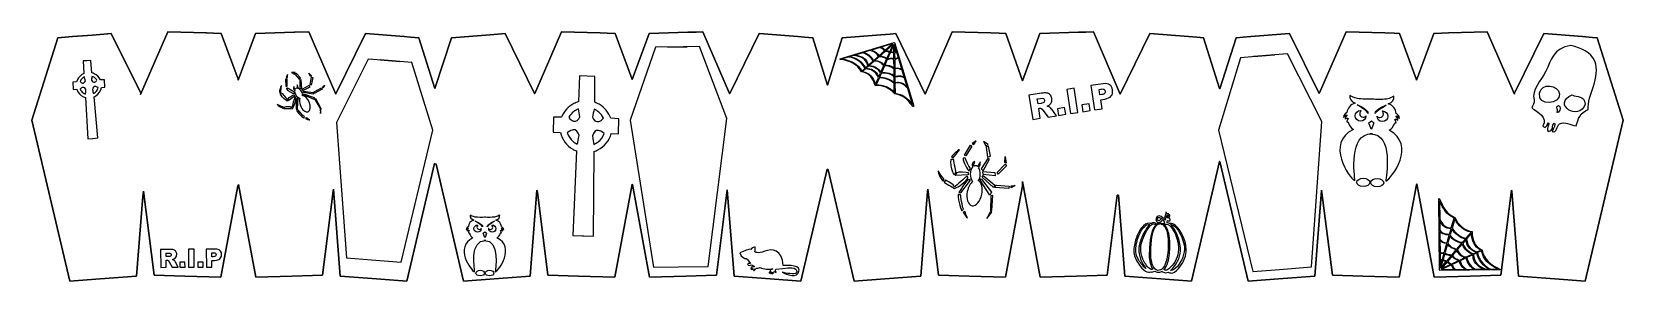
# Model space of a CAD drawing. Header units: centimetres. Extents: x -10.1 to 10.1, y -1.6 to 1.6.
import ezdxf

# ---------------------------------------------------------------- set-up
doc = ezdxf.new("R2010")
doc.units = ezdxf.units.CM
doc.header["$MEASUREMENT"] = 0
doc.layers.add('Camada 1', color=7, linetype='Continuous')

msp = doc.modelspace()

# ---------------------------------------------------------------- linework, layer by layer
at = {"layer": 'Camada 1'}
for points, knots in [([(4.98716, 0.85835), (4.98716, 0.85835), (5.19221, 1.50785), (5.19221, 1.50785), (5.19221, 1.50785), (5.19221, 1.50785), (5.28021, 1.51459), (5.28021, 1.51459), (5.28021, 1.51459), (5.28021, 1.51459), (5.38035, 1.52227), (5.38035, 1.52227), (5.38035, 1.52227), (5.38035, 1.52227), (5.87161, 1.55989), (5.87161, 1.55989), (5.87161, 1.55989), (5.87161, 1.55989), (6.24739, 0.799), (6.24739, 0.799), (6.24739, 0.799), (6.24739, 0.799), (6.25237, 0.80961), (6.25237, 0.80961), (6.25237, 0.80961), (6.25237, 0.80961), (6.58902, 1.58251), (6.58902, 1.58251), (6.58902, 1.58251), (6.58902, 1.58251), (7.08149, 1.56844), (7.08149, 1.56844), (7.08149, 1.56844), (7.08149, 1.56844), (7.20241, 1.56502), (7.20241, 1.56502), (7.20241, 1.56502), (7.20241, 1.56502), (7.27011, 1.56309), (7.27011, 1.56309), (7.27011, 1.56309), (7.27011, 1.56309), (7.48263, 0.9877), (7.48263, 0.9877), (7.48263, 0.9877), (7.48263, 0.9877), (7.48424, 0.96976), (7.48424, 0.96976), (7.48424, 0.96976), (7.48424, 0.96976), (7.70342, 1.56309), (7.70342, 1.56309), (7.70342, 1.56309), (7.70342, 1.56309), (7.80312, 1.56595), (7.80312, 1.56595), (7.80312, 1.56595), (7.80312, 1.56595), (7.89202, 1.56844), (7.89202, 1.56844), (7.89202, 1.56844), (7.89202, 1.56844), (8.38449, 1.58251), (8.38449, 1.58251), (8.38449, 1.58251), (8.38449, 1.58251), (8.72826, 0.79331), (8.72826, 0.79331), (8.72826, 0.79331), (8.72826, 0.79331), (8.72429, 0.79514), (8.72429, 0.79514), (8.72429, 0.79514), (8.72429, 0.79514), (9.10193, 1.55989), (9.10193, 1.55989), (9.10193, 1.55989), (9.10193, 1.55989), (9.59316, 1.52227), (9.59316, 1.52227), (9.59316, 1.52227), (9.59316, 1.52227), (9.72293, 1.51232), (9.72293, 1.51232), (9.72293, 1.51232), (9.72293, 1.51232), (9.78133, 1.50785), (9.78133, 1.50785), (9.78133, 1.50785), (9.78133, 1.50785), (10.11129, 0.46277), (10.11129, 0.46277), (10.11129, 0.46277), (10.11129, 0.46277), (9.62872, -1.58193), (9.62872, -1.58193), (9.62872, -1.58193), (9.62872, -1.58193), (9.24203, -1.55227), (9.24203, -1.55227), (9.24203, -1.55227), (9.24203, -1.55227), (8.7821, -1.51708), (8.7821, -1.51708), (8.7821, -1.51708), (8.7821, -1.51708), (8.69688, -0.43856), (8.69688, -0.43856), (8.69688, -0.43856), (8.69688, -0.43856), (8.69381, -0.42917), (8.69381, -0.42917), (8.69381, -0.42917), (8.69381, -0.42917), (8.55657, -1.50623), (8.55657, -1.50623), (8.55657, -1.50623), (8.55657, -1.50623), (8.16885, -1.51729), (8.16885, -1.51729), (8.16885, -1.51729), (8.16885, -1.51729), (7.70779, -1.53047), (7.70779, -1.53047), (7.70779, -1.53047), (7.70779, -1.53047), (7.48731, -0.34477), (7.48731, -0.34477), (7.48731, -0.34477), (7.48731, -0.34477), (7.48382, -0.35747), (7.48382, -0.35747), (7.48382, -0.35747), (7.48382, -0.35747), (7.26578, -1.53047), (7.26578, -1.53047), (7.26578, -1.53047), (7.26578, -1.53047), (6.80466, -1.51729), (6.80466, -1.51729), (6.80466, -1.51729), (6.80466, -1.51729), (6.41694, -1.50623), (6.41694, -1.50623), (6.41694, -1.50623), (6.41694, -1.50623), (6.27973, -0.42917), (6.27973, -0.42917), (6.27973, -0.42917), (6.27973, -0.42917), (6.27277, -0.48714), (6.27277, -0.48714), (6.27277, -0.48714), (6.27277, -0.48714), (6.19143, -1.51708), (6.19143, -1.51708), (6.19143, -1.51708), (6.19143, -1.51708), (5.73148, -1.55227), (5.73148, -1.55227), (5.73148, -1.55227), (5.73148, -1.55227), (5.34479, -1.58193), (5.34479, -1.58193), (5.34479, -1.58193), (5.34479, -1.58193), (4.9865, -0.0638), (4.9865, -0.0638), (4.9865, -0.0638), (4.9865, -0.0638), (4.98282, -0.0632), (4.98282, -0.0632), (4.98282, -0.0632), (4.98282, -0.0632), (4.62439, -1.58193), (4.62439, -1.58193), (4.62439, -1.58193), (4.62439, -1.58193), (4.23767, -1.55227), (4.23767, -1.55227), (4.23767, -1.55227), (4.23767, -1.55227), (3.77775, -1.51708), (3.77775, -1.51708), (3.77775, -1.51708), (3.77775, -1.51708), (3.69668, -0.4905), (3.69668, -0.4905), (3.69668, -0.4905), (3.69668, -0.4905), (3.68144, -0.49251), (3.68144, -0.49251), (3.68144, -0.49251), (3.68144, -0.49251), (3.55219, -1.50623), (3.55219, -1.50623), (3.55219, -1.50623), (3.55219, -1.50623), (3.16452, -1.51729), (3.16452, -1.51729), (3.16452, -1.51729), (3.16452, -1.51729), (2.70341, -1.53047), (2.70341, -1.53047), (2.70341, -1.53047), (2.70341, -1.53047), (2.47809, -0.3186), (2.47809, -0.3186), (2.47809, -0.3186), (2.47809, -0.3186), (2.47655, -0.37323), (2.47655, -0.37323), (2.47655, -0.37323), (2.47655, -0.37323), (2.26142, -1.53047), (2.26142, -1.53047), (2.26142, -1.53047), (2.26142, -1.53047), (1.8003, -1.51729), (1.8003, -1.51729), (1.8003, -1.51729), (1.8003, -1.51729), (1.41261, -1.50623), (1.41261, -1.50623), (1.41261, -1.50623), (1.41261, -1.50623), (1.27362, -0.41591), (1.27362, -0.41591), (1.27362, -0.41591), (1.27362, -0.41591), (1.27177, -0.44502), (1.27177, -0.44502), (1.27177, -0.44502), (1.27177, -0.44502), (1.18705, -1.51708), (1.18705, -1.51708), (1.18705, -1.51708), (1.18705, -1.51708), (0.72715, -1.55227), (0.72715, -1.55227), (0.72715, -1.55227), (0.72715, -1.55227), (0.34044, -1.58193), (0.34044, -1.58193), (0.34044, -1.58193), (0.34044, -1.58193), (0.00696, -0.169), (0.00696, -0.169), (0.00696, -0.169), (0.00696, -0.169), (-0.0049, -0.1603), (-0.0049, -0.1603), (-0.0049, -0.1603), (-0.0049, -0.1603), (-0.34044, -1.58193), (-0.34044, -1.58193), (-0.34044, -1.58193), (-0.34044, -1.58193), (-0.72715, -1.55227), (-0.72715, -1.55227), (-0.72715, -1.55227), (-0.72715, -1.55227), (-1.18708, -1.51708), (-1.18708, -1.51708), (-1.18708, -1.51708), (-1.18708, -1.51708), (-1.27363, -0.42163), (-1.27363, -0.42163), (-1.27363, -0.42163), (-1.27363, -0.42163), (-1.27437, -0.42168), (-1.27437, -0.42168), (-1.27437, -0.42168), (-1.27437, -0.42168), (-1.41261, -1.50623), (-1.41261, -1.50623), (-1.41261, -1.50623), (-1.41261, -1.50623), (-1.80033, -1.51729), (-1.80033, -1.51729), (-1.80033, -1.51729), (-1.80033, -1.51729), (-2.26142, -1.53047), (-2.26142, -1.53047), (-2.26142, -1.53047), (-2.26142, -1.53047), (-2.48013, -0.35416), (-2.48013, -0.35416), (-2.48013, -0.35416), (-2.48013, -0.35416), (-2.48438, -0.35209), (-2.48438, -0.35209), (-2.48438, -0.35209), (-2.48438, -0.35209), (-2.70343, -1.53047), (-2.70343, -1.53047), (-2.70343, -1.53047), (-2.70343, -1.53047), (-3.16452, -1.51729), (-3.16452, -1.51729), (-3.16452, -1.51729), (-3.16452, -1.51729), (-3.55222, -1.50623), (-3.55222, -1.50623), (-3.55222, -1.50623), (-3.55222, -1.50623), (-3.68633, -0.45414), (-3.68633, -0.45414), (-3.68633, -0.45414), (-3.68633, -0.45414), (-3.69173, -0.42835), (-3.69173, -0.42835), (-3.69173, -0.42835), (-3.69173, -0.42835), (-3.77777, -1.51708), (-3.77777, -1.51708), (-3.77777, -1.51708), (-3.77777, -1.51708), (-4.23767, -1.55227), (-4.23767, -1.55227), (-4.23767, -1.55227), (-4.23767, -1.55227), (-4.62439, -1.58193), (-4.62439, -1.58193), (-4.62439, -1.58193), (-4.62439, -1.58193), (-4.97478, -0.09735), (-4.97478, -0.09735), (-4.97478, -0.09735), (-4.97478, -0.09735), (-4.99242, -0.08894), (-4.99242, -0.08894), (-4.99242, -0.08894), (-4.99242, -0.08894), (-5.34482, -1.58193), (-5.34482, -1.58193), (-5.34482, -1.58193), (-5.34482, -1.58193), (-5.73151, -1.55227), (-5.73151, -1.55227), (-5.73151, -1.55227), (-5.73151, -1.55227), (-6.19144, -1.51708), (-6.19144, -1.51708), (-6.19144, -1.51708), (-6.19144, -1.51708), (-6.2787, -0.41271), (-6.2787, -0.41271), (-6.2787, -0.41271), (-6.2787, -0.41271), (-6.28131, -0.44181), (-6.28131, -0.44181), (-6.28131, -0.44181), (-6.28131, -0.44181), (-6.41699, -1.50623), (-6.41699, -1.50623), (-6.41699, -1.50623), (-6.41699, -1.50623), (-6.80469, -1.51729), (-6.80469, -1.51729), (-6.80469, -1.51729), (-6.80469, -1.51729), (-7.26578, -1.53047), (-7.26578, -1.53047), (-7.26578, -1.53047), (-7.26578, -1.53047), (-7.48393, -0.35704), (-7.48393, -0.35704), (-7.48393, -0.35704), (-7.48393, -0.35704), (-7.4921, -0.37035), (-7.4921, -0.37035), (-7.4921, -0.37035), (-7.4921, -0.37035), (-7.70779, -1.53047), (-7.70779, -1.53047), (-7.70779, -1.53047), (-7.70779, -1.53047), (-8.16888, -1.51729), (-8.16888, -1.51729), (-8.16888, -1.51729), (-8.16888, -1.51729), (-8.55657, -1.50623), (-8.55657, -1.50623), (-8.55657, -1.50623), (-8.55657, -1.50623), (-8.69225, -0.44174), (-8.69225, -0.44174), (-8.69225, -0.44174), (-8.69225, -0.44174), (-8.70223, -0.50603), (-8.70223, -0.50603), (-8.70223, -0.50603), (-8.70223, -0.50603), (-8.78213, -1.51708), (-8.78213, -1.51708), (-8.78213, -1.51708), (-8.78213, -1.51708), (-9.24203, -1.55227), (-9.24203, -1.55227), (-9.24203, -1.55227), (-9.24203, -1.55227), (-9.62874, -1.58193), (-9.62874, -1.58193), (-9.62874, -1.58193), (-9.62874, -1.58193), (-10.11132, 0.46277), (-10.11132, 0.46277), (-10.11132, 0.46277), (-10.11132, 0.46277), (-9.78133, 1.50785), (-9.78133, 1.50785), (-9.78133, 1.50785), (-9.78133, 1.50785), (-9.59318, 1.52227), (-9.59318, 1.52227), (-9.59318, 1.52227), (-9.59318, 1.52227), (-9.34228, 1.54148), (-9.34228, 1.54148), (-9.34228, 1.54148), (-9.34228, 1.54148), (-9.10196, 1.55989), (-9.10196, 1.55989), (-9.10196, 1.55989), (-9.10196, 1.55989), (-8.728, 0.80271), (-8.728, 0.80271), (-8.728, 0.80271), (-8.728, 0.80271), (-8.73017, 0.789), (-8.73017, 0.789), (-8.73017, 0.789), (-8.73017, 0.789), (-8.38449, 1.58251), (-8.38449, 1.58251), (-8.38449, 1.58251), (-8.38449, 1.58251), (-7.89204, 1.56844), (-7.89204, 1.56844), (-7.89204, 1.56844), (-7.89204, 1.56844), (-7.89959, 1.5687), (-7.89959, 1.5687), (-7.89959, 1.5687), (-7.89959, 1.5687), (-7.70342, 1.56309), (-7.70342, 1.56309), (-7.70342, 1.56309), (-7.70342, 1.56309), (-7.48877, 0.98188), (-7.48877, 0.98188), (-7.48877, 0.98188), (-7.48877, 0.98188), (-7.48908, 0.97032), (-7.48908, 0.97032), (-7.48908, 0.97032), (-7.48908, 0.97032), (-7.27014, 1.56309), (-7.27014, 1.56309), (-7.27014, 1.56309), (-7.27014, 1.56309), (-6.77765, 1.57717), (-6.77765, 1.57717), (-6.77765, 1.57717), (-6.77765, 1.57717), (-6.76947, 1.57735), (-6.76947, 1.57735), (-6.76947, 1.57735), (-6.76947, 1.57735), (-6.58905, 1.58251), (-6.58905, 1.58251), (-6.58905, 1.58251), (-6.58905, 1.58251), (-6.24816, 0.7926), (-6.24816, 0.7926), (-6.24816, 0.7926), (-6.24816, 0.7926), (-6.24911, 0.79548), (-6.24911, 0.79548), (-6.24911, 0.79548), (-6.24911, 0.79548), (-5.87161, 1.55989), (-5.87161, 1.55989), (-5.87161, 1.55989), (-5.87161, 1.55989), (-5.38036, 1.52227), (-5.38036, 1.52227), (-5.38036, 1.52227), (-5.38036, 1.52227), (-5.29905, 1.51605), (-5.29905, 1.51605), (-5.29905, 1.51605), (-5.29905, 1.51605), (-5.19221, 1.50785), (-5.19221, 1.50785), (-5.19221, 1.50785), (-5.19221, 1.50785), (-4.98914, 0.86454), (-4.98914, 0.86454), (-4.98914, 0.86454), (-4.98914, 0.86454), (-4.98914, 0.86454), (-4.98914, 0.86454), (-4.98914, 0.86454), (-4.98914, 0.86454), (-4.77697, 1.50785), (-4.77697, 1.50785), (-4.77697, 1.50785), (-4.77697, 1.50785), (-4.28575, 1.5455), (-4.28575, 1.5455), (-4.28575, 1.5455), (-4.28575, 1.5455), (-4.19052, 1.55277), (-4.19052, 1.55277), (-4.19052, 1.55277), (-4.19052, 1.55277), (-4.09758, 1.55989), (-4.09758, 1.55989), (-4.09758, 1.55989), (-4.09758, 1.55989), (-3.72332, 0.80207), (-3.72332, 0.80207), (-3.72332, 0.80207), (-3.72332, 0.80207), (-3.7206, 0.80101), (-3.7206, 0.80101), (-3.7206, 0.80101), (-3.7206, 0.80101), (-3.38013, 1.58251), (-3.38013, 1.58251), (-3.38013, 1.58251), (-3.38013, 1.58251), (-2.88769, 1.56844), (-2.88769, 1.56844), (-2.88769, 1.56844), (-2.88769, 1.56844), (-2.80019, 1.56598), (-2.80019, 1.56598), (-2.80019, 1.56598), (-2.80019, 1.56598), (-2.69907, 1.56309), (-2.69907, 1.56309), (-2.69907, 1.56309), (-2.69907, 1.56309), (-2.48732, 0.98971), (-2.48732, 0.98971), (-2.48732, 0.98971), (-2.48732, 0.98971), (-2.48211, 0.97728), (-2.48211, 0.97728), (-2.48211, 0.97728), (-2.48211, 0.97728), (-2.26579, 1.56309), (-2.26579, 1.56309), (-2.26579, 1.56309), (-2.26579, 1.56309), (-1.77329, 1.57717), (-1.77329, 1.57717), (-1.77329, 1.57717), (-1.77329, 1.57717), (-1.66711, 1.58016), (-1.66711, 1.58016), (-1.66711, 1.58016), (-1.66711, 1.58016), (-1.5847, 1.58251), (-1.5847, 1.58251), (-1.5847, 1.58251), (-1.5847, 1.58251), (-1.24333, 0.7989), (-1.24333, 0.7989), (-1.24333, 0.7989), (-1.24333, 0.7989), (-1.24315, 0.79879), (-1.24315, 0.79879), (-1.24315, 0.79879), (-1.24315, 0.79879), (-0.86725, 1.55989), (-0.86725, 1.55989), (-0.86725, 1.55989), (-0.86725, 1.55989), (-0.376, 1.52227), (-0.376, 1.52227), (-0.376, 1.52227), (-0.376, 1.52227), (-0.29239, 1.51586), (-0.29239, 1.51586), (-0.29239, 1.51586), (-0.29239, 1.51586), (-0.18785, 1.50785), (-0.18785, 1.50785), (-0.18785, 1.50785), (-0.18785, 1.50785), (-0.00164, 0.90769), (-0.00164, 0.90769), (-0.00164, 0.90769), (-0.00164, 0.90769), (-0.00164, 0.90769), (-0.00164, 0.90769), (-0.00164, 0.90769), (-0.00164, 0.90769), (0.18785, 1.50785), (0.18785, 1.50785), (0.18785, 1.50785), (0.18785, 1.50785), (0.67908, 1.5455), (0.67908, 1.5455), (0.67908, 1.5455), (0.67908, 1.5455), (0.79711, 1.55452), (0.79711, 1.55452), (0.79711, 1.55452), (0.79711, 1.55452), (0.86725, 1.55989), (0.86725, 1.55989), (0.86725, 1.55989), (0.86725, 1.55989), (1.24013, 0.79162), (1.24013, 0.79162), (1.24013, 0.79162), (1.24013, 0.79162), (1.24013, 0.79162), (1.24013, 0.79162), (1.24013, 0.79162), (1.24013, 0.79162), (1.5847, 1.58251), (1.5847, 1.58251), (1.5847, 1.58251), (1.5847, 1.58251), (2.07714, 1.56844), (2.07714, 1.56844), (2.07714, 1.56844), (2.07714, 1.56844), (2.18149, 1.5655), (2.18149, 1.5655), (2.18149, 1.5655), (2.18149, 1.5655), (2.26576, 1.56309), (2.26576, 1.56309), (2.26576, 1.56309), (2.26576, 1.56309), (2.47695, 0.96177), (2.47695, 0.96177), (2.47695, 0.96177), (2.47695, 0.96177), (2.47695, 0.96177), (2.47695, 0.96177), (2.47695, 0.96177), (2.47695, 0.96177), (2.69907, 1.56309), (2.69907, 1.56309), (2.69907, 1.56309), (2.69907, 1.56309), (3.19154, 1.57717), (3.19154, 1.57717), (3.19154, 1.57717), (3.19154, 1.57717), (3.28372, 1.57976), (3.28372, 1.57976), (3.28372, 1.57976), (3.28372, 1.57976), (3.3801, 1.58251), (3.3801, 1.58251), (3.3801, 1.58251), (3.3801, 1.58251), (3.7171, 0.78948), (3.7171, 0.78948), (3.7171, 0.78948), (3.7171, 0.78948), (4.09758, 1.55989), (4.09758, 1.55989), (4.09758, 1.55989), (4.09758, 1.55989), (4.58883, 1.52227), (4.58883, 1.52227), (4.58883, 1.52227), (4.58883, 1.52227), (4.69196, 1.51436), (4.69196, 1.51436), (4.69196, 1.51436), (4.69196, 1.51436), (4.77695, 1.50785), (4.77695, 1.50785), (4.77695, 1.50785), (4.77695, 1.50785), (4.9803, 0.86382), (4.9803, 0.86382), (4.9803, 0.86382), (4.9803, 0.86382), (4.98716, 0.85835), (4.98716, 0.85835)], [0, 0, 0, 0, 0.00574713, 0.00574713, 0.00574713, 0.00574713, 0.01149425, 0.01149425, 0.01149425, 0.01149425, 0.01724138, 0.01724138, 0.01724138, 0.01724138, 0.02298851, 0.02298851, 0.02298851, 0.02298851, 0.02873563, 0.02873563, 0.02873563, 0.02873563, 0.03448276, 0.03448276, 0.03448276, 0.03448276, 0.04022989, 0.04022989, 0.04022989, 0.04022989, 0.04597701, 0.04597701, 0.04597701, 0.04597701, 0.05172414, 0.05172414, 0.05172414, 0.05172414, 0.05747126, 0.05747126, 0.05747126, 0.05747126, 0.06321839, 0.06321839, 0.06321839, 0.06321839, 0.06896552, 0.06896552, 0.06896552, 0.06896552, 0.07471264, 0.07471264, 0.07471264, 0.07471264, 0.08045977, 0.08045977, 0.08045977, 0.08045977, 0.0862069, 0.0862069, 0.0862069, 0.0862069, 0.09195402, 0.09195402, 0.09195402, 0.09195402, 0.09770115, 0.09770115, 0.09770115, 0.09770115, 0.10344828, 0.10344828, 0.10344828, 0.10344828, 0.1091954, 0.1091954, 0.1091954, 0.1091954, 0.11494253, 0.11494253, 0.11494253, 0.11494253, 0.12068966, 0.12068966, 0.12068966, 0.12068966, 0.12643678, 0.12643678, 0.12643678, 0.12643678, 0.13218391, 0.13218391, 0.13218391, 0.13218391, 0.13793103, 0.13793103, 0.13793103, 0.13793103, 0.14367816, 0.14367816, 0.14367816, 0.14367816, 0.14942529, 0.14942529, 0.14942529, 0.14942529, 0.15517241, 0.15517241, 0.15517241, 0.15517241, 0.16091954, 0.16091954, 0.16091954, 0.16091954, 0.16666667, 0.16666667, 0.16666667, 0.16666667, 0.17241379, 0.17241379, 0.17241379, 0.17241379, 0.17816092, 0.17816092, 0.17816092, 0.17816092, 0.18390805, 0.18390805, 0.18390805, 0.18390805, 0.18965517, 0.18965517, 0.18965517, 0.18965517, 0.1954023, 0.1954023, 0.1954023, 0.1954023, 0.20114943, 0.20114943, 0.20114943, 0.20114943, 0.20689655, 0.20689655, 0.20689655, 0.20689655, 0.21264368, 0.21264368, 0.21264368, 0.21264368, 0.2183908, 0.2183908, 0.2183908, 0.2183908, 0.22413793, 0.22413793, 0.22413793, 0.22413793, 0.22988506, 0.22988506, 0.22988506, 0.22988506, 0.23563218, 0.23563218, 0.23563218, 0.23563218, 0.24137931, 0.24137931, 0.24137931, 0.24137931, 0.24712644, 0.24712644, 0.24712644, 0.24712644, 0.25287356, 0.25287356, 0.25287356, 0.25287356, 0.25862069, 0.25862069, 0.25862069, 0.25862069, 0.26436782, 0.26436782, 0.26436782, 0.26436782, 0.27011494, 0.27011494, 0.27011494, 0.27011494, 0.27586207, 0.27586207, 0.27586207, 0.27586207, 0.2816092, 0.2816092, 0.2816092, 0.2816092, 0.28735632, 0.28735632, 0.28735632, 0.28735632, 0.29310345, 0.29310345, 0.29310345, 0.29310345, 0.29885057, 0.29885057, 0.29885057, 0.29885057, 0.3045977, 0.3045977, 0.3045977, 0.3045977, 0.31034483, 0.31034483, 0.31034483, 0.31034483, 0.31609195, 0.31609195, 0.31609195, 0.31609195, 0.32183908, 0.32183908, 0.32183908, 0.32183908, 0.32758621, 0.32758621, 0.32758621, 0.32758621, 0.33333333, 0.33333333, 0.33333333, 0.33333333, 0.33908046, 0.33908046, 0.33908046, 0.33908046, 0.34482759, 0.34482759, 0.34482759, 0.34482759, 0.35057471, 0.35057471, 0.35057471, 0.35057471, 0.35632184, 0.35632184, 0.35632184, 0.35632184, 0.36206897, 0.36206897, 0.36206897, 0.36206897, 0.36781609, 0.36781609, 0.36781609, 0.36781609, 0.37356322, 0.37356322, 0.37356322, 0.37356322, 0.37931034, 0.37931034, 0.37931034, 0.37931034, 0.38505747, 0.38505747, 0.38505747, 0.38505747, 0.3908046, 0.3908046, 0.3908046, 0.3908046, 0.39655172, 0.39655172, 0.39655172, 0.39655172, 0.40229885, 0.40229885, 0.40229885, 0.40229885, 0.40804598, 0.40804598, 0.40804598, 0.40804598, 0.4137931, 0.4137931, 0.4137931, 0.4137931, 0.41954023, 0.41954023, 0.41954023, 0.41954023, 0.42528736, 0.42528736, 0.42528736, 0.42528736, 0.43103448, 0.43103448, 0.43103448, 0.43103448, 0.43678161, 0.43678161, 0.43678161, 0.43678161, 0.44252874, 0.44252874, 0.44252874, 0.44252874, 0.44827586, 0.44827586, 0.44827586, 0.44827586, 0.45402299, 0.45402299, 0.45402299, 0.45402299, 0.45977011, 0.45977011, 0.45977011, 0.45977011, 0.46551724, 0.46551724, 0.46551724, 0.46551724, 0.47126437, 0.47126437, 0.47126437, 0.47126437, 0.47701149, 0.47701149, 0.47701149, 0.47701149, 0.48275862, 0.48275862, 0.48275862, 0.48275862, 0.48850575, 0.48850575, 0.48850575, 0.48850575, 0.49425287, 0.49425287, 0.49425287, 0.49425287, 0.5, 0.5, 0.5, 0.5, 0.50574713, 0.50574713, 0.50574713, 0.50574713, 0.51149425, 0.51149425, 0.51149425, 0.51149425, 0.51724138, 0.51724138, 0.51724138, 0.51724138, 0.52298851, 0.52298851, 0.52298851, 0.52298851, 0.52873563, 0.52873563, 0.52873563, 0.52873563, 0.53448276, 0.53448276, 0.53448276, 0.53448276, 0.54022989, 0.54022989, 0.54022989, 0.54022989, 0.54597701, 0.54597701, 0.54597701, 0.54597701, 0.55172414, 0.55172414, 0.55172414, 0.55172414, 0.55747126, 0.55747126, 0.55747126, 0.55747126, 0.56321839, 0.56321839, 0.56321839, 0.56321839, 0.56896552, 0.56896552, 0.56896552, 0.56896552, 0.57471264, 0.57471264, 0.57471264, 0.57471264, 0.58045977, 0.58045977, 0.58045977, 0.58045977, 0.5862069, 0.5862069, 0.5862069, 0.5862069, 0.59195402, 0.59195402, 0.59195402, 0.59195402, 0.59770115, 0.59770115, 0.59770115, 0.59770115, 0.60344828, 0.60344828, 0.60344828, 0.60344828, 0.6091954, 0.6091954, 0.6091954, 0.6091954, 0.61494253, 0.61494253, 0.61494253, 0.61494253, 0.62068966, 0.62068966, 0.62068966, 0.62068966, 0.62643678, 0.62643678, 0.62643678, 0.62643678, 0.63218391, 0.63218391, 0.63218391, 0.63218391, 0.63793103, 0.63793103, 0.63793103, 0.63793103, 0.64367816, 0.64367816, 0.64367816, 0.64367816, 0.64942529, 0.64942529, 0.64942529, 0.64942529, 0.65517241, 0.65517241, 0.65517241, 0.65517241, 0.66091954, 0.66091954, 0.66091954, 0.66091954, 0.66666667, 0.66666667, 0.66666667, 0.66666667, 0.67241379, 0.67241379, 0.67241379, 0.67241379, 0.67816092, 0.67816092, 0.67816092, 0.67816092, 0.68390805, 0.68390805, 0.68390805, 0.68390805, 0.68965517, 0.68965517, 0.68965517, 0.68965517, 0.6954023, 0.6954023, 0.6954023, 0.6954023, 0.70114943, 0.70114943, 0.70114943, 0.70114943, 0.70689655, 0.70689655, 0.70689655, 0.70689655, 0.71264368, 0.71264368, 0.71264368, 0.71264368, 0.7183908, 0.7183908, 0.7183908, 0.7183908, 0.72413793, 0.72413793, 0.72413793, 0.72413793, 0.72988506, 0.72988506, 0.72988506, 0.72988506, 0.73563218, 0.73563218, 0.73563218, 0.73563218, 0.74137931, 0.74137931, 0.74137931, 0.74137931, 0.74712644, 0.74712644, 0.74712644, 0.74712644, 0.75287356, 0.75287356, 0.75287356, 0.75287356, 0.75862069, 0.75862069, 0.75862069, 0.75862069, 0.76436782, 0.76436782, 0.76436782, 0.76436782, 0.77011494, 0.77011494, 0.77011494, 0.77011494, 0.77586207, 0.77586207, 0.77586207, 0.77586207, 0.7816092, 0.7816092, 0.7816092, 0.7816092, 0.78735632, 0.78735632, 0.78735632, 0.78735632, 0.79310345, 0.79310345, 0.79310345, 0.79310345, 0.79885057, 0.79885057, 0.79885057, 0.79885057, 0.8045977, 0.8045977, 0.8045977, 0.8045977, 0.81034483, 0.81034483, 0.81034483, 0.81034483, 0.81609195, 0.81609195, 0.81609195, 0.81609195, 0.82183908, 0.82183908, 0.82183908, 0.82183908, 0.82758621, 0.82758621, 0.82758621, 0.82758621, 0.83333333, 0.83333333, 0.83333333, 0.83333333, 0.83908046, 0.83908046, 0.83908046, 0.83908046, 0.84482759, 0.84482759, 0.84482759, 0.84482759, 0.85057471, 0.85057471, 0.85057471, 0.85057471, 0.85632184, 0.85632184, 0.85632184, 0.85632184, 0.86206897, 0.86206897, 0.86206897, 0.86206897, 0.86781609, 0.86781609, 0.86781609, 0.86781609, 0.87356322, 0.87356322, 0.87356322, 0.87356322, 0.87931034, 0.87931034, 0.87931034, 0.87931034, 0.88505747, 0.88505747, 0.88505747, 0.88505747, 0.8908046, 0.8908046, 0.8908046, 0.8908046, 0.89655172, 0.89655172, 0.89655172, 0.89655172, 0.90229885, 0.90229885, 0.90229885, 0.90229885, 0.90804598, 0.90804598, 0.90804598, 0.90804598, 0.9137931, 0.9137931, 0.9137931, 0.9137931, 0.91954023, 0.91954023, 0.91954023, 0.91954023, 0.92528736, 0.92528736, 0.92528736, 0.92528736, 0.93103448, 0.93103448, 0.93103448, 0.93103448, 0.93678161, 0.93678161, 0.93678161, 0.93678161, 0.94252874, 0.94252874, 0.94252874, 0.94252874, 0.94827586, 0.94827586, 0.94827586, 0.94827586, 0.95402299, 0.95402299, 0.95402299, 0.95402299, 0.95977011, 0.95977011, 0.95977011, 0.95977011, 0.96551724, 0.96551724, 0.96551724, 0.96551724, 0.97126437, 0.97126437, 0.97126437, 0.97126437, 0.97701149, 0.97701149, 0.97701149, 0.97701149, 0.98275862, 0.98275862, 0.98275862, 0.98275862, 0.98850575, 0.98850575, 0.98850575, 0.98850575, 1, 1, 1, 1]), ([(-9.31601, 1.00199), (-9.30336, 0.99305), (-9.29251, 0.9817), (-9.28415, 0.96855), (-9.28415, 0.96855), (-9.29235, 0.95474), (-9.30201, 0.9468), (-9.31153, 0.94386), (-9.31153, 0.94386), (-9.32785, 0.93881), (-9.34381, 0.94836), (-9.35183, 0.96818), (-9.35183, 0.96818), (-9.35135, 0.98525), (-9.34982, 1.00202), (-9.34691, 1.01771), (-9.34691, 1.01771), (-9.33582, 1.01398), (-9.32543, 1.00866), (-9.31601, 1.00199)], [0, 0, 0, 0, 0.16666667, 0.16666667, 0.16666667, 0.16666667, 0.33333333, 0.33333333, 0.33333333, 0.33333333, 0.5, 0.5, 0.5, 0.5, 0.66666667, 0.66666667, 0.66666667, 0.66666667, 1, 1, 1, 1]), ([(-9.45764, 0.80681), (-9.47534, 0.81938), (-9.4896, 0.83663), (-9.49836, 0.85698), (-9.49836, 0.85698), (-9.49836, 0.85698), (-9.49643, 0.85709), (-9.49643, 0.85709), (-9.49643, 0.85709), (-9.48344, 0.86923), (-9.47246, 0.87582), (-9.46315, 0.87791), (-9.46315, 0.87791), (-9.44452, 0.88206), (-9.43241, 0.86833), (-9.42378, 0.84513), (-9.42378, 0.84513), (-9.42476, 0.8232), (-9.42701, 0.8046), (-9.42987, 0.79219), (-9.42987, 0.79219), (-9.43978, 0.79583), (-9.44912, 0.80077), (-9.45764, 0.80681)], [0, 0, 0, 0, 0.14285714, 0.14285714, 0.14285714, 0.14285714, 0.28571429, 0.28571429, 0.28571429, 0.28571429, 0.42857143, 0.42857143, 0.42857143, 0.42857143, 0.57142857, 0.57142857, 0.57142857, 0.57142857, 0.71428571, 0.71428571, 0.71428571, 0.71428571, 1, 1, 1, 1]), ([(-9.47177, 0.99), (-9.46349, 0.99804), (-9.45402, 1.00487), (-9.44362, 1.01027), (-9.44362, 1.01027), (-9.43835, 0.99522), (-9.43425, 0.97886), (-9.43118, 0.96209), (-9.43118, 0.96209), (-9.4361, 0.94127), (-9.45042, 0.92939), (-9.4673, 0.93185), (-9.4673, 0.93185), (-9.47717, 0.93331), (-9.48791, 0.93966), (-9.49815, 0.95206), (-9.49815, 0.95206), (-9.49187, 0.96632), (-9.48288, 0.97924), (-9.47177, 0.99)], [0, 0, 0, 0, 0.16666667, 0.16666667, 0.16666667, 0.16666667, 0.33333333, 0.33333333, 0.33333333, 0.33333333, 0.5, 0.5, 0.5, 0.5, 0.66666667, 0.66666667, 0.66666667, 0.66666667, 1, 1, 1, 1]), ([(-9.3019, 0.81882), (-9.30939, 0.81157), (-9.31788, 0.80519), (-9.32711, 0.80011), (-9.32711, 0.80011), (-9.33187, 0.81191), (-9.33693, 0.82993), (-9.34127, 0.85147), (-9.34127, 0.85147), (-9.3363, 0.87573), (-9.32643, 0.89116), (-9.30738, 0.88991), (-9.30738, 0.88991), (-9.29785, 0.88927), (-9.286, 0.88446), (-9.27129, 0.87446), (-9.27129, 0.87446), (-9.27129, 0.87446), (-9.26936, 0.87459), (-9.26936, 0.87459), (-9.26936, 0.87459), (-9.27492, 0.85316), (-9.28632, 0.8339), (-9.3019, 0.81882)], [0, 0, 0, 0, 0.14285714, 0.14285714, 0.14285714, 0.14285714, 0.28571429, 0.28571429, 0.28571429, 0.28571429, 0.42857143, 0.42857143, 0.42857143, 0.42857143, 0.57142857, 0.57142857, 0.57142857, 0.57142857, 0.71428571, 0.71428571, 0.71428571, 0.71428571, 1, 1, 1, 1]), ([(-3.22495, 0.5704), (-3.20638, 0.58501), (-3.18561, 0.59694), (-3.16328, 0.60585), (-3.16328, 0.60585), (-3.15566, 0.57397), (-3.15077, 0.53976), (-3.14799, 0.50491), (-3.14799, 0.50491), (-3.16238, 0.46348), (-3.19405, 0.4422), (-3.22797, 0.4508), (-3.22797, 0.4508), (-3.24773, 0.45588), (-3.26835, 0.47107), (-3.28663, 0.49853), (-3.28663, 0.49853), (-3.27089, 0.52632), (-3.24985, 0.55069), (-3.22495, 0.5704)], [0, 0, 0, 0, 0.16666667, 0.16666667, 0.16666667, 0.16666667, 0.33333333, 0.33333333, 0.33333333, 0.33333333, 0.5, 0.5, 0.5, 0.5, 0.66666667, 0.66666667, 0.66666667, 0.66666667, 1, 1, 1, 1]), ([(-2.90473, 0.56223), (-2.88084, 0.54135), (-2.8611, 0.5159), (-2.84676, 0.48735), (-2.84676, 0.48735), (-2.86639, 0.46084), (-2.88772, 0.44668), (-2.90777, 0.44277), (-2.90777, 0.44277), (-2.94211, 0.43584), (-2.97265, 0.4587), (-2.9849, 0.50077), (-2.9849, 0.50077), (-2.98038, 0.53546), (-2.97373, 0.56935), (-2.9645, 0.60076), (-2.9645, 0.60076), (-2.94264, 0.59083), (-2.92256, 0.57781), (-2.90473, 0.56223)], [0, 0, 0, 0, 0.16666667, 0.16666667, 0.16666667, 0.16666667, 0.33333333, 0.33333333, 0.33333333, 0.33333333, 0.5, 0.5, 0.5, 0.5, 0.66666667, 0.66666667, 0.66666667, 0.66666667, 1, 1, 1, 1]), ([(-3.23445, 0.19379), (-3.26795, 0.22308), (-3.2934, 0.26126), (-3.30703, 0.30462), (-3.30703, 0.30462), (-3.30703, 0.30462), (-3.30306, 0.30446), (-3.30306, 0.30446), (-3.30306, 0.30446), (-3.27398, 0.3265), (-3.25025, 0.33764), (-3.2308, 0.33994), (-3.2308, 0.33994), (-3.19191, 0.34449), (-3.17008, 0.31396), (-3.15733, 0.26482), (-3.15733, 0.26482), (-3.16392, 0.22026), (-3.17241, 0.1828), (-3.18088, 0.15811), (-3.18088, 0.15811), (-3.20032, 0.16765), (-3.21837, 0.17974), (-3.23445, 0.19379)], [0, 0, 0, 0, 0.14285714, 0.14285714, 0.14285714, 0.14285714, 0.28571429, 0.28571429, 0.28571429, 0.28571429, 0.42857143, 0.42857143, 0.42857143, 0.42857143, 0.57142857, 0.57142857, 0.57142857, 0.57142857, 0.71428571, 0.71428571, 0.71428571, 0.71428571, 1, 1, 1, 1]), ([(-2.91433, 0.18564), (-2.93113, 0.17244), (-2.94973, 0.16127), (-2.96968, 0.15283), (-2.96968, 0.15283), (-2.9769, 0.17786), (-2.98346, 0.2157), (-2.98775, 0.26054), (-2.98775, 0.26054), (-2.97254, 0.30899), (-2.94917, 0.33838), (-2.91057, 0.33182), (-2.91057, 0.33182), (-2.89128, 0.32851), (-2.8681, 0.31618), (-2.84019, 0.29279), (-2.84019, 0.29279), (-2.84019, 0.29279), (-2.83622, 0.29263), (-2.83622, 0.29263), (-2.83622, 0.29263), (-2.8521, 0.25004), (-2.87938, 0.21316), (-2.91433, 0.18564)], [0, 0, 0, 0, 0.14285714, 0.14285714, 0.14285714, 0.14285714, 0.28571429, 0.28571429, 0.28571429, 0.28571429, 0.42857143, 0.42857143, 0.42857143, 0.42857143, 0.57142857, 0.57142857, 0.57142857, 0.57142857, 0.71428571, 0.71428571, 0.71428571, 0.71428571, 1, 1, 1, 1])]:
    msp.add_open_spline(points, degree=3, knots=knots, dxfattribs=at)
at = {"layer": 'Camada 1', "lineweight": 25}
msp.add_open_spline([(4.98716, 0.85835), (4.98716, 0.85835), (5.19221, 1.50785), (5.19221, 1.50785), (5.19221, 1.50785), (5.19221, 1.50785), (5.28021, 1.51459), (5.28021, 1.51459), (5.28021, 1.51459), (5.28021, 1.51459), (5.38035, 1.52227), (5.38035, 1.52227), (5.38035, 1.52227), (5.38035, 1.52227), (5.87161, 1.55989), (5.87161, 1.55989), (5.87161, 1.55989), (5.87161, 1.55989), (6.24739, 0.799), (6.24739, 0.799), (6.24739, 0.799), (6.24739, 0.799), (6.25237, 0.80961), (6.25237, 0.80961), (6.25237, 0.80961), (6.25237, 0.80961), (6.58902, 1.58251), (6.58902, 1.58251), (6.58902, 1.58251), (6.58902, 1.58251), (7.08149, 1.56844), (7.08149, 1.56844), (7.08149, 1.56844), (7.08149, 1.56844), (7.20241, 1.56502), (7.20241, 1.56502), (7.20241, 1.56502), (7.20241, 1.56502), (7.27011, 1.56309), (7.27011, 1.56309), (7.27011, 1.56309), (7.27011, 1.56309), (7.48263, 0.9877), (7.48263, 0.9877), (7.48263, 0.9877), (7.48263, 0.9877), (7.48424, 0.96976), (7.48424, 0.96976), (7.48424, 0.96976), (7.48424, 0.96976), (7.70342, 1.56309), (7.70342, 1.56309), (7.70342, 1.56309), (7.70342, 1.56309), (7.80312, 1.56595), (7.80312, 1.56595), (7.80312, 1.56595), (7.80312, 1.56595), (7.89202, 1.56844), (7.89202, 1.56844), (7.89202, 1.56844), (7.89202, 1.56844), (8.38449, 1.58251), (8.38449, 1.58251), (8.38449, 1.58251), (8.38449, 1.58251), (8.72826, 0.79331), (8.72826, 0.79331), (8.72826, 0.79331), (8.72826, 0.79331), (8.72429, 0.79514), (8.72429, 0.79514), (8.72429, 0.79514), (8.72429, 0.79514), (9.10193, 1.55989), (9.10193, 1.55989), (9.10193, 1.55989), (9.10193, 1.55989), (9.59316, 1.52227), (9.59316, 1.52227), (9.59316, 1.52227), (9.59316, 1.52227), (9.72293, 1.51232), (9.72293, 1.51232), (9.72293, 1.51232), (9.72293, 1.51232), (9.78133, 1.50785), (9.78133, 1.50785), (9.78133, 1.50785), (9.78133, 1.50785), (10.11129, 0.46277), (10.11129, 0.46277), (10.11129, 0.46277), (10.11129, 0.46277), (9.62872, -1.58193), (9.62872, -1.58193), (9.62872, -1.58193), (9.62872, -1.58193), (9.24203, -1.55227), (9.24203, -1.55227), (9.24203, -1.55227), (9.24203, -1.55227), (8.7821, -1.51708), (8.7821, -1.51708), (8.7821, -1.51708), (8.7821, -1.51708), (8.69688, -0.43856), (8.69688, -0.43856), (8.69688, -0.43856), (8.69688, -0.43856), (8.69381, -0.42917), (8.69381, -0.42917), (8.69381, -0.42917), (8.69381, -0.42917), (8.55657, -1.50623), (8.55657, -1.50623), (8.55657, -1.50623), (8.55657, -1.50623), (8.16885, -1.51729), (8.16885, -1.51729), (8.16885, -1.51729), (8.16885, -1.51729), (7.70779, -1.53047), (7.70779, -1.53047), (7.70779, -1.53047), (7.70779, -1.53047), (7.48731, -0.34477), (7.48731, -0.34477), (7.48731, -0.34477), (7.48731, -0.34477), (7.48382, -0.35747), (7.48382, -0.35747), (7.48382, -0.35747), (7.48382, -0.35747), (7.26578, -1.53047), (7.26578, -1.53047), (7.26578, -1.53047), (7.26578, -1.53047), (6.80466, -1.51729), (6.80466, -1.51729), (6.80466, -1.51729), (6.80466, -1.51729), (6.41694, -1.50623), (6.41694, -1.50623), (6.41694, -1.50623), (6.41694, -1.50623), (6.27973, -0.42917), (6.27973, -0.42917), (6.27973, -0.42917), (6.27973, -0.42917), (6.27277, -0.48714), (6.27277, -0.48714), (6.27277, -0.48714), (6.27277, -0.48714), (6.19143, -1.51708), (6.19143, -1.51708), (6.19143, -1.51708), (6.19143, -1.51708), (5.73148, -1.55227), (5.73148, -1.55227), (5.73148, -1.55227), (5.73148, -1.55227), (5.34479, -1.58193), (5.34479, -1.58193), (5.34479, -1.58193), (5.34479, -1.58193), (4.9865, -0.0638), (4.9865, -0.0638), (4.9865, -0.0638), (4.9865, -0.0638), (4.98282, -0.0632), (4.98282, -0.0632), (4.98282, -0.0632), (4.98282, -0.0632), (4.62439, -1.58193), (4.62439, -1.58193), (4.62439, -1.58193), (4.62439, -1.58193), (4.23767, -1.55227), (4.23767, -1.55227), (4.23767, -1.55227), (4.23767, -1.55227), (3.77775, -1.51708), (3.77775, -1.51708), (3.77775, -1.51708), (3.77775, -1.51708), (3.69668, -0.4905), (3.69668, -0.4905), (3.69668, -0.4905), (3.69668, -0.4905), (3.68144, -0.49251), (3.68144, -0.49251), (3.68144, -0.49251), (3.68144, -0.49251), (3.55219, -1.50623), (3.55219, -1.50623), (3.55219, -1.50623), (3.55219, -1.50623), (3.16452, -1.51729), (3.16452, -1.51729), (3.16452, -1.51729), (3.16452, -1.51729), (2.70341, -1.53047), (2.70341, -1.53047), (2.70341, -1.53047), (2.70341, -1.53047), (2.47809, -0.3186), (2.47809, -0.3186), (2.47809, -0.3186), (2.47809, -0.3186), (2.47655, -0.37323), (2.47655, -0.37323), (2.47655, -0.37323), (2.47655, -0.37323), (2.26142, -1.53047), (2.26142, -1.53047), (2.26142, -1.53047), (2.26142, -1.53047), (1.8003, -1.51729), (1.8003, -1.51729), (1.8003, -1.51729), (1.8003, -1.51729), (1.41261, -1.50623), (1.41261, -1.50623), (1.41261, -1.50623), (1.41261, -1.50623), (1.27362, -0.41591), (1.27362, -0.41591), (1.27362, -0.41591), (1.27362, -0.41591), (1.27177, -0.44502), (1.27177, -0.44502), (1.27177, -0.44502), (1.27177, -0.44502), (1.18705, -1.51708), (1.18705, -1.51708), (1.18705, -1.51708), (1.18705, -1.51708), (0.72715, -1.55227), (0.72715, -1.55227), (0.72715, -1.55227), (0.72715, -1.55227), (0.34044, -1.58193), (0.34044, -1.58193), (0.34044, -1.58193), (0.34044, -1.58193), (0.00696, -0.169), (0.00696, -0.169), (0.00696, -0.169), (0.00696, -0.169), (-0.0049, -0.1603), (-0.0049, -0.1603), (-0.0049, -0.1603), (-0.0049, -0.1603), (-0.34044, -1.58193), (-0.34044, -1.58193), (-0.34044, -1.58193), (-0.34044, -1.58193), (-0.72715, -1.55227), (-0.72715, -1.55227), (-0.72715, -1.55227), (-0.72715, -1.55227), (-1.18708, -1.51708), (-1.18708, -1.51708), (-1.18708, -1.51708), (-1.18708, -1.51708), (-1.27363, -0.42163), (-1.27363, -0.42163), (-1.27363, -0.42163), (-1.27363, -0.42163), (-1.27437, -0.42168), (-1.27437, -0.42168), (-1.27437, -0.42168), (-1.27437, -0.42168), (-1.41261, -1.50623), (-1.41261, -1.50623), (-1.41261, -1.50623), (-1.41261, -1.50623), (-1.80033, -1.51729), (-1.80033, -1.51729), (-1.80033, -1.51729), (-1.80033, -1.51729), (-2.26142, -1.53047), (-2.26142, -1.53047), (-2.26142, -1.53047), (-2.26142, -1.53047), (-2.48013, -0.35416), (-2.48013, -0.35416), (-2.48013, -0.35416), (-2.48013, -0.35416), (-2.48438, -0.35209), (-2.48438, -0.35209), (-2.48438, -0.35209), (-2.48438, -0.35209), (-2.70343, -1.53047), (-2.70343, -1.53047), (-2.70343, -1.53047), (-2.70343, -1.53047), (-3.16452, -1.51729), (-3.16452, -1.51729), (-3.16452, -1.51729), (-3.16452, -1.51729), (-3.55222, -1.50623), (-3.55222, -1.50623), (-3.55222, -1.50623), (-3.55222, -1.50623), (-3.68633, -0.45414), (-3.68633, -0.45414), (-3.68633, -0.45414), (-3.68633, -0.45414), (-3.69173, -0.42835), (-3.69173, -0.42835), (-3.69173, -0.42835), (-3.69173, -0.42835), (-3.77777, -1.51708), (-3.77777, -1.51708), (-3.77777, -1.51708), (-3.77777, -1.51708), (-4.23767, -1.55227), (-4.23767, -1.55227), (-4.23767, -1.55227), (-4.23767, -1.55227), (-4.62439, -1.58193), (-4.62439, -1.58193), (-4.62439, -1.58193), (-4.62439, -1.58193), (-4.97478, -0.09735), (-4.97478, -0.09735), (-4.97478, -0.09735), (-4.97478, -0.09735), (-4.99242, -0.08894), (-4.99242, -0.08894), (-4.99242, -0.08894), (-4.99242, -0.08894), (-5.34482, -1.58193), (-5.34482, -1.58193), (-5.34482, -1.58193), (-5.34482, -1.58193), (-5.73151, -1.55227), (-5.73151, -1.55227), (-5.73151, -1.55227), (-5.73151, -1.55227), (-6.19144, -1.51708), (-6.19144, -1.51708), (-6.19144, -1.51708), (-6.19144, -1.51708), (-6.2787, -0.41271), (-6.2787, -0.41271), (-6.2787, -0.41271), (-6.2787, -0.41271), (-6.28131, -0.44181), (-6.28131, -0.44181), (-6.28131, -0.44181), (-6.28131, -0.44181), (-6.41699, -1.50623), (-6.41699, -1.50623), (-6.41699, -1.50623), (-6.41699, -1.50623), (-6.80469, -1.51729), (-6.80469, -1.51729), (-6.80469, -1.51729), (-6.80469, -1.51729), (-7.26578, -1.53047), (-7.26578, -1.53047), (-7.26578, -1.53047), (-7.26578, -1.53047), (-7.48393, -0.35704), (-7.48393, -0.35704), (-7.48393, -0.35704), (-7.48393, -0.35704), (-7.4921, -0.37035), (-7.4921, -0.37035), (-7.4921, -0.37035), (-7.4921, -0.37035), (-7.70779, -1.53047), (-7.70779, -1.53047), (-7.70779, -1.53047), (-7.70779, -1.53047), (-8.16888, -1.51729), (-8.16888, -1.51729), (-8.16888, -1.51729), (-8.16888, -1.51729), (-8.55657, -1.50623), (-8.55657, -1.50623), (-8.55657, -1.50623), (-8.55657, -1.50623), (-8.69225, -0.44174), (-8.69225, -0.44174), (-8.69225, -0.44174), (-8.69225, -0.44174), (-8.70223, -0.50603), (-8.70223, -0.50603), (-8.70223, -0.50603), (-8.70223, -0.50603), (-8.78213, -1.51708), (-8.78213, -1.51708), (-8.78213, -1.51708), (-8.78213, -1.51708), (-9.24203, -1.55227), (-9.24203, -1.55227), (-9.24203, -1.55227), (-9.24203, -1.55227), (-9.62874, -1.58193), (-9.62874, -1.58193), (-9.62874, -1.58193), (-9.62874, -1.58193), (-10.11132, 0.46277), (-10.11132, 0.46277), (-10.11132, 0.46277), (-10.11132, 0.46277), (-9.78133, 1.50785), (-9.78133, 1.50785), (-9.78133, 1.50785), (-9.78133, 1.50785), (-9.59318, 1.52227), (-9.59318, 1.52227), (-9.59318, 1.52227), (-9.59318, 1.52227), (-9.34228, 1.54148), (-9.34228, 1.54148), (-9.34228, 1.54148), (-9.34228, 1.54148), (-9.10196, 1.55989), (-9.10196, 1.55989), (-9.10196, 1.55989), (-9.10196, 1.55989), (-8.728, 0.80271), (-8.728, 0.80271), (-8.728, 0.80271), (-8.728, 0.80271), (-8.73017, 0.789), (-8.73017, 0.789), (-8.73017, 0.789), (-8.73017, 0.789), (-8.38449, 1.58251), (-8.38449, 1.58251), (-8.38449, 1.58251), (-8.38449, 1.58251), (-7.89204, 1.56844), (-7.89204, 1.56844), (-7.89204, 1.56844), (-7.89204, 1.56844), (-7.89959, 1.5687), (-7.89959, 1.5687), (-7.89959, 1.5687), (-7.89959, 1.5687), (-7.70342, 1.56309), (-7.70342, 1.56309), (-7.70342, 1.56309), (-7.70342, 1.56309), (-7.48877, 0.98188), (-7.48877, 0.98188), (-7.48877, 0.98188), (-7.48877, 0.98188), (-7.48908, 0.97032), (-7.48908, 0.97032), (-7.48908, 0.97032), (-7.48908, 0.97032), (-7.27014, 1.56309), (-7.27014, 1.56309), (-7.27014, 1.56309), (-7.27014, 1.56309), (-6.77765, 1.57717), (-6.77765, 1.57717), (-6.77765, 1.57717), (-6.77765, 1.57717), (-6.76947, 1.57735), (-6.76947, 1.57735), (-6.76947, 1.57735), (-6.76947, 1.57735), (-6.58905, 1.58251), (-6.58905, 1.58251), (-6.58905, 1.58251), (-6.58905, 1.58251), (-6.24816, 0.7926), (-6.24816, 0.7926), (-6.24816, 0.7926), (-6.24816, 0.7926), (-6.24911, 0.79548), (-6.24911, 0.79548), (-6.24911, 0.79548), (-6.24911, 0.79548), (-5.87161, 1.55989), (-5.87161, 1.55989), (-5.87161, 1.55989), (-5.87161, 1.55989), (-5.38036, 1.52227), (-5.38036, 1.52227), (-5.38036, 1.52227), (-5.38036, 1.52227), (-5.29905, 1.51605), (-5.29905, 1.51605), (-5.29905, 1.51605), (-5.29905, 1.51605), (-5.19221, 1.50785), (-5.19221, 1.50785), (-5.19221, 1.50785), (-5.19221, 1.50785), (-4.98914, 0.86454), (-4.98914, 0.86454), (-4.98914, 0.86454), (-4.98914, 0.86454), (-4.98914, 0.86454), (-4.98914, 0.86454), (-4.98914, 0.86454), (-4.98914, 0.86454), (-4.77697, 1.50785), (-4.77697, 1.50785), (-4.77697, 1.50785), (-4.77697, 1.50785), (-4.28575, 1.5455), (-4.28575, 1.5455), (-4.28575, 1.5455), (-4.28575, 1.5455), (-4.19052, 1.55277), (-4.19052, 1.55277), (-4.19052, 1.55277), (-4.19052, 1.55277), (-4.09758, 1.55989), (-4.09758, 1.55989), (-4.09758, 1.55989), (-4.09758, 1.55989), (-3.72332, 0.80207), (-3.72332, 0.80207), (-3.72332, 0.80207), (-3.72332, 0.80207), (-3.7206, 0.80101), (-3.7206, 0.80101), (-3.7206, 0.80101), (-3.7206, 0.80101), (-3.38013, 1.58251), (-3.38013, 1.58251), (-3.38013, 1.58251), (-3.38013, 1.58251), (-2.88769, 1.56844), (-2.88769, 1.56844), (-2.88769, 1.56844), (-2.88769, 1.56844), (-2.80019, 1.56598), (-2.80019, 1.56598), (-2.80019, 1.56598), (-2.80019, 1.56598), (-2.69907, 1.56309), (-2.69907, 1.56309), (-2.69907, 1.56309), (-2.69907, 1.56309), (-2.48732, 0.98971), (-2.48732, 0.98971), (-2.48732, 0.98971), (-2.48732, 0.98971), (-2.48211, 0.97728), (-2.48211, 0.97728), (-2.48211, 0.97728), (-2.48211, 0.97728), (-2.26579, 1.56309), (-2.26579, 1.56309), (-2.26579, 1.56309), (-2.26579, 1.56309), (-1.77329, 1.57717), (-1.77329, 1.57717), (-1.77329, 1.57717), (-1.77329, 1.57717), (-1.66711, 1.58016), (-1.66711, 1.58016), (-1.66711, 1.58016), (-1.66711, 1.58016), (-1.5847, 1.58251), (-1.5847, 1.58251), (-1.5847, 1.58251), (-1.5847, 1.58251), (-1.24333, 0.7989), (-1.24333, 0.7989), (-1.24333, 0.7989), (-1.24333, 0.7989), (-1.24315, 0.79879), (-1.24315, 0.79879), (-1.24315, 0.79879), (-1.24315, 0.79879), (-0.86725, 1.55989), (-0.86725, 1.55989), (-0.86725, 1.55989), (-0.86725, 1.55989), (-0.376, 1.52227), (-0.376, 1.52227), (-0.376, 1.52227), (-0.376, 1.52227), (-0.29239, 1.51586), (-0.29239, 1.51586), (-0.29239, 1.51586), (-0.29239, 1.51586), (-0.18785, 1.50785), (-0.18785, 1.50785), (-0.18785, 1.50785), (-0.18785, 1.50785), (-0.00164, 0.90769), (-0.00164, 0.90769), (-0.00164, 0.90769), (-0.00164, 0.90769), (-0.00164, 0.90769), (-0.00164, 0.90769), (-0.00164, 0.90769), (-0.00164, 0.90769), (0.18785, 1.50785), (0.18785, 1.50785), (0.18785, 1.50785), (0.18785, 1.50785), (0.67908, 1.5455), (0.67908, 1.5455), (0.67908, 1.5455), (0.67908, 1.5455), (0.79711, 1.55452), (0.79711, 1.55452), (0.79711, 1.55452), (0.79711, 1.55452), (0.86725, 1.55989), (0.86725, 1.55989), (0.86725, 1.55989), (0.86725, 1.55989), (1.24013, 0.79162), (1.24013, 0.79162), (1.24013, 0.79162), (1.24013, 0.79162), (1.24013, 0.79162), (1.24013, 0.79162), (1.24013, 0.79162), (1.24013, 0.79162), (1.5847, 1.58251), (1.5847, 1.58251), (1.5847, 1.58251), (1.5847, 1.58251), (2.07714, 1.56844), (2.07714, 1.56844), (2.07714, 1.56844), (2.07714, 1.56844), (2.18149, 1.5655), (2.18149, 1.5655), (2.18149, 1.5655), (2.18149, 1.5655), (2.26576, 1.56309), (2.26576, 1.56309), (2.26576, 1.56309), (2.26576, 1.56309), (2.47695, 0.96177), (2.47695, 0.96177), (2.47695, 0.96177), (2.47695, 0.96177), (2.47695, 0.96177), (2.47695, 0.96177), (2.47695, 0.96177), (2.47695, 0.96177), (2.69907, 1.56309), (2.69907, 1.56309), (2.69907, 1.56309), (2.69907, 1.56309), (3.19154, 1.57717), (3.19154, 1.57717), (3.19154, 1.57717), (3.19154, 1.57717), (3.28372, 1.57976), (3.28372, 1.57976), (3.28372, 1.57976), (3.28372, 1.57976), (3.3801, 1.58251), (3.3801, 1.58251), (3.3801, 1.58251), (3.3801, 1.58251), (3.7171, 0.78948), (3.7171, 0.78948), (3.7171, 0.78948), (3.7171, 0.78948), (4.09758, 1.55989), (4.09758, 1.55989), (4.09758, 1.55989), (4.09758, 1.55989), (4.58883, 1.52227), (4.58883, 1.52227), (4.58883, 1.52227), (4.58883, 1.52227), (4.69196, 1.51436), (4.69196, 1.51436), (4.69196, 1.51436), (4.69196, 1.51436), (4.77695, 1.50785), (4.77695, 1.50785), (4.77695, 1.50785), (4.77695, 1.50785), (4.9803, 0.86382), (4.9803, 0.86382)], degree=3, knots=[0, 0, 0, 0, 0.00578035, 0.00578035, 0.00578035, 0.00578035, 0.01156069, 0.01156069, 0.01156069, 0.01156069, 0.01734104, 0.01734104, 0.01734104, 0.01734104, 0.02312139, 0.02312139, 0.02312139, 0.02312139, 0.02890173, 0.02890173, 0.02890173, 0.02890173, 0.03468208, 0.03468208, 0.03468208, 0.03468208, 0.04046243, 0.04046243, 0.04046243, 0.04046243, 0.04624277, 0.04624277, 0.04624277, 0.04624277, 0.05202312, 0.05202312, 0.05202312, 0.05202312, 0.05780347, 0.05780347, 0.05780347, 0.05780347, 0.06358382, 0.06358382, 0.06358382, 0.06358382, 0.06936416, 0.06936416, 0.06936416, 0.06936416, 0.07514451, 0.07514451, 0.07514451, 0.07514451, 0.08092486, 0.08092486, 0.08092486, 0.08092486, 0.0867052, 0.0867052, 0.0867052, 0.0867052, 0.09248555, 0.09248555, 0.09248555, 0.09248555, 0.0982659, 0.0982659, 0.0982659, 0.0982659, 0.10404624, 0.10404624, 0.10404624, 0.10404624, 0.10982659, 0.10982659, 0.10982659, 0.10982659, 0.11560694, 0.11560694, 0.11560694, 0.11560694, 0.12138728, 0.12138728, 0.12138728, 0.12138728, 0.12716763, 0.12716763, 0.12716763, 0.12716763, 0.13294798, 0.13294798, 0.13294798, 0.13294798, 0.13872832, 0.13872832, 0.13872832, 0.13872832, 0.14450867, 0.14450867, 0.14450867, 0.14450867, 0.15028902, 0.15028902, 0.15028902, 0.15028902, 0.15606936, 0.15606936, 0.15606936, 0.15606936, 0.16184971, 0.16184971, 0.16184971, 0.16184971, 0.16763006, 0.16763006, 0.16763006, 0.16763006, 0.1734104, 0.1734104, 0.1734104, 0.1734104, 0.17919075, 0.17919075, 0.17919075, 0.17919075, 0.1849711, 0.1849711, 0.1849711, 0.1849711, 0.19075145, 0.19075145, 0.19075145, 0.19075145, 0.19653179, 0.19653179, 0.19653179, 0.19653179, 0.20231214, 0.20231214, 0.20231214, 0.20231214, 0.20809249, 0.20809249, 0.20809249, 0.20809249, 0.21387283, 0.21387283, 0.21387283, 0.21387283, 0.21965318, 0.21965318, 0.21965318, 0.21965318, 0.22543353, 0.22543353, 0.22543353, 0.22543353, 0.23121387, 0.23121387, 0.23121387, 0.23121387, 0.23699422, 0.23699422, 0.23699422, 0.23699422, 0.24277457, 0.24277457, 0.24277457, 0.24277457, 0.24855491, 0.24855491, 0.24855491, 0.24855491, 0.25433526, 0.25433526, 0.25433526, 0.25433526, 0.26011561, 0.26011561, 0.26011561, 0.26011561, 0.26589595, 0.26589595, 0.26589595, 0.26589595, 0.2716763, 0.2716763, 0.2716763, 0.2716763, 0.27745665, 0.27745665, 0.27745665, 0.27745665, 0.28323699, 0.28323699, 0.28323699, 0.28323699, 0.28901734, 0.28901734, 0.28901734, 0.28901734, 0.29479769, 0.29479769, 0.29479769, 0.29479769, 0.30057803, 0.30057803, 0.30057803, 0.30057803, 0.30635838, 0.30635838, 0.30635838, 0.30635838, 0.31213873, 0.31213873, 0.31213873, 0.31213873, 0.31791908, 0.31791908, 0.31791908, 0.31791908, 0.32369942, 0.32369942, 0.32369942, 0.32369942, 0.32947977, 0.32947977, 0.32947977, 0.32947977, 0.33526012, 0.33526012, 0.33526012, 0.33526012, 0.34104046, 0.34104046, 0.34104046, 0.34104046, 0.34682081, 0.34682081, 0.34682081, 0.34682081, 0.35260116, 0.35260116, 0.35260116, 0.35260116, 0.3583815, 0.3583815, 0.3583815, 0.3583815, 0.36416185, 0.36416185, 0.36416185, 0.36416185, 0.3699422, 0.3699422, 0.3699422, 0.3699422, 0.37572254, 0.37572254, 0.37572254, 0.37572254, 0.38150289, 0.38150289, 0.38150289, 0.38150289, 0.38728324, 0.38728324, 0.38728324, 0.38728324, 0.39306358, 0.39306358, 0.39306358, 0.39306358, 0.39884393, 0.39884393, 0.39884393, 0.39884393, 0.40462428, 0.40462428, 0.40462428, 0.40462428, 0.41040462, 0.41040462, 0.41040462, 0.41040462, 0.41618497, 0.41618497, 0.41618497, 0.41618497, 0.42196532, 0.42196532, 0.42196532, 0.42196532, 0.42774566, 0.42774566, 0.42774566, 0.42774566, 0.43352601, 0.43352601, 0.43352601, 0.43352601, 0.43930636, 0.43930636, 0.43930636, 0.43930636, 0.44508671, 0.44508671, 0.44508671, 0.44508671, 0.45086705, 0.45086705, 0.45086705, 0.45086705, 0.4566474, 0.4566474, 0.4566474, 0.4566474, 0.46242775, 0.46242775, 0.46242775, 0.46242775, 0.46820809, 0.46820809, 0.46820809, 0.46820809, 0.47398844, 0.47398844, 0.47398844, 0.47398844, 0.47976879, 0.47976879, 0.47976879, 0.47976879, 0.48554913, 0.48554913, 0.48554913, 0.48554913, 0.49132948, 0.49132948, 0.49132948, 0.49132948, 0.49710983, 0.49710983, 0.49710983, 0.49710983, 0.50289017, 0.50289017, 0.50289017, 0.50289017, 0.50867052, 0.50867052, 0.50867052, 0.50867052, 0.51445087, 0.51445087, 0.51445087, 0.51445087, 0.52023121, 0.52023121, 0.52023121, 0.52023121, 0.52601156, 0.52601156, 0.52601156, 0.52601156, 0.53179191, 0.53179191, 0.53179191, 0.53179191, 0.53757225, 0.53757225, 0.53757225, 0.53757225, 0.5433526, 0.5433526, 0.5433526, 0.5433526, 0.54913295, 0.54913295, 0.54913295, 0.54913295, 0.55491329, 0.55491329, 0.55491329, 0.55491329, 0.56069364, 0.56069364, 0.56069364, 0.56069364, 0.56647399, 0.56647399, 0.56647399, 0.56647399, 0.57225434, 0.57225434, 0.57225434, 0.57225434, 0.57803468, 0.57803468, 0.57803468, 0.57803468, 0.58381503, 0.58381503, 0.58381503, 0.58381503, 0.58959538, 0.58959538, 0.58959538, 0.58959538, 0.59537572, 0.59537572, 0.59537572, 0.59537572, 0.60115607, 0.60115607, 0.60115607, 0.60115607, 0.60693642, 0.60693642, 0.60693642, 0.60693642, 0.61271676, 0.61271676, 0.61271676, 0.61271676, 0.61849711, 0.61849711, 0.61849711, 0.61849711, 0.62427746, 0.62427746, 0.62427746, 0.62427746, 0.6300578, 0.6300578, 0.6300578, 0.6300578, 0.63583815, 0.63583815, 0.63583815, 0.63583815, 0.6416185, 0.6416185, 0.6416185, 0.6416185, 0.64739884, 0.64739884, 0.64739884, 0.64739884, 0.65317919, 0.65317919, 0.65317919, 0.65317919, 0.65895954, 0.65895954, 0.65895954, 0.65895954, 0.66473988, 0.66473988, 0.66473988, 0.66473988, 0.67052023, 0.67052023, 0.67052023, 0.67052023, 0.67630058, 0.67630058, 0.67630058, 0.67630058, 0.68208092, 0.68208092, 0.68208092, 0.68208092, 0.68786127, 0.68786127, 0.68786127, 0.68786127, 0.69364162, 0.69364162, 0.69364162, 0.69364162, 0.69942197, 0.69942197, 0.69942197, 0.69942197, 0.70520231, 0.70520231, 0.70520231, 0.70520231, 0.71098266, 0.71098266, 0.71098266, 0.71098266, 0.71676301, 0.71676301, 0.71676301, 0.71676301, 0.72254335, 0.72254335, 0.72254335, 0.72254335, 0.7283237, 0.7283237, 0.7283237, 0.7283237, 0.73410405, 0.73410405, 0.73410405, 0.73410405, 0.73988439, 0.73988439, 0.73988439, 0.73988439, 0.74566474, 0.74566474, 0.74566474, 0.74566474, 0.75144509, 0.75144509, 0.75144509, 0.75144509, 0.75722543, 0.75722543, 0.75722543, 0.75722543, 0.76300578, 0.76300578, 0.76300578, 0.76300578, 0.76878613, 0.76878613, 0.76878613, 0.76878613, 0.77456647, 0.77456647, 0.77456647, 0.77456647, 0.78034682, 0.78034682, 0.78034682, 0.78034682, 0.78612717, 0.78612717, 0.78612717, 0.78612717, 0.79190751, 0.79190751, 0.79190751, 0.79190751, 0.79768786, 0.79768786, 0.79768786, 0.79768786, 0.80346821, 0.80346821, 0.80346821, 0.80346821, 0.80924855, 0.80924855, 0.80924855, 0.80924855, 0.8150289, 0.8150289, 0.8150289, 0.8150289, 0.82080925, 0.82080925, 0.82080925, 0.82080925, 0.8265896, 0.8265896, 0.8265896, 0.8265896, 0.83236994, 0.83236994, 0.83236994, 0.83236994, 0.83815029, 0.83815029, 0.83815029, 0.83815029, 0.84393064, 0.84393064, 0.84393064, 0.84393064, 0.84971098, 0.84971098, 0.84971098, 0.84971098, 0.85549133, 0.85549133, 0.85549133, 0.85549133, 0.86127168, 0.86127168, 0.86127168, 0.86127168, 0.86705202, 0.86705202, 0.86705202, 0.86705202, 0.87283237, 0.87283237, 0.87283237, 0.87283237, 0.87861272, 0.87861272, 0.87861272, 0.87861272, 0.88439306, 0.88439306, 0.88439306, 0.88439306, 0.89017341, 0.89017341, 0.89017341, 0.89017341, 0.89595376, 0.89595376, 0.89595376, 0.89595376, 0.9017341, 0.9017341, 0.9017341, 0.9017341, 0.90751445, 0.90751445, 0.90751445, 0.90751445, 0.9132948, 0.9132948, 0.9132948, 0.9132948, 0.91907514, 0.91907514, 0.91907514, 0.91907514, 0.92485549, 0.92485549, 0.92485549, 0.92485549, 0.93063584, 0.93063584, 0.93063584, 0.93063584, 0.93641618, 0.93641618, 0.93641618, 0.93641618, 0.94219653, 0.94219653, 0.94219653, 0.94219653, 0.94797688, 0.94797688, 0.94797688, 0.94797688, 0.95375723, 0.95375723, 0.95375723, 0.95375723, 0.95953757, 0.95953757, 0.95953757, 0.95953757, 0.96531792, 0.96531792, 0.96531792, 0.96531792, 0.97109827, 0.97109827, 0.97109827, 0.97109827, 0.97687861, 0.97687861, 0.97687861, 0.97687861, 0.98265896, 0.98265896, 0.98265896, 0.98265896, 0.98843931, 0.98843931, 0.98843931, 0.98843931, 1, 1, 1, 1], dxfattribs=at)
at = {"layer": 'Camada 1', "color": 7}
for points, knots in [([(0.85143, 1.44607), (0.85143, 1.4461), (0.85138, 1.44615), (0.85138, 1.44618), (0.85138, 1.44618), (0.85135, 1.44626), (0.85133, 1.44631), (0.8513, 1.44637), (0.8513, 1.44637), (0.85122, 1.44661), (0.85101, 1.44682), (0.8509, 1.44701), (0.8509, 1.44701), (0.85077, 1.44725), (0.85066, 1.44749), (0.85053, 1.44767), (0.85053, 1.44767), (0.85048, 1.4477), (0.85048, 1.4477), (0.85048, 1.44772), (0.85048, 1.44772), (0.85045, 1.44772), (0.85045, 1.44775), (0.8504, 1.44775), (0.8504, 1.44775), (0.8504, 1.44778), (0.85037, 1.44786), (0.85032, 1.44791), (0.85032, 1.44791), (0.85008, 1.4481), (0.84979, 1.44825), (0.84961, 1.44844), (0.84961, 1.44844), (0.84945, 1.44855), (0.84932, 1.4487), (0.84913, 1.44881), (0.84913, 1.44881), (0.8491, 1.44881), (0.8491, 1.44881), (0.84908, 1.44884), (0.84908, 1.44884), (0.84903, 1.44887), (0.84897, 1.44889), (0.84892, 1.44892), (0.84892, 1.44892), (0.84889, 1.44892), (0.84889, 1.44895), (0.84887, 1.44895), (0.84887, 1.44895), (0.84887, 1.44895), (0.84887, 1.44895), (0.84884, 1.44895), (0.84884, 1.44895), (0.84855, 1.44908), (0.84828, 1.44908), (0.84802, 1.44916), (0.84802, 1.44916), (0.84802, 1.44916), (0.84802, 1.44916), (0.84799, 1.44916), (0.84799, 1.44916), (0.84775, 1.44921), (0.84757, 1.44932), (0.84735, 1.44935), (0.84735, 1.44935), (0.84727, 1.44935), (0.84724, 1.44935), (0.84719, 1.44935), (0.84719, 1.44935), (0.84711, 1.44935), (0.84706, 1.44935), (0.84698, 1.44935), (0.84698, 1.44935), (0.84695, 1.44935), (0.84695, 1.44935), (0.84693, 1.44935), (0.84693, 1.44935), (0.84669, 1.44935), (0.84651, 1.44924), (0.84632, 1.44922), (0.84632, 1.44922), (0.84629, 1.44922), (0.84629, 1.44922), (0.84627, 1.44922), (0.84627, 1.44922), (0.84606, 1.44919), (0.84582, 1.44922), (0.84563, 1.44917), (0.84563, 1.44917), (0.84563, 1.44917), (0.16271, 1.24118), (0.16271, 1.24118), (0.16271, 1.24118), (0.16062, 1.24054), (0.15924, 1.23843), (0.15948, 1.23618), (0.15948, 1.23618), (0.15972, 1.23396), (0.16149, 1.23213), (0.16369, 1.23192), (0.16369, 1.23192), (0.2805, 1.21991), (0.38046, 1.17331), (0.43182, 1.07608), (0.43182, 1.07608), (0.43193, 1.07592), (0.43206, 1.07584), (0.43214, 1.07568), (0.43214, 1.07568), (0.43225, 1.07552), (0.4323, 1.07534), (0.43248, 1.07515), (0.43248, 1.07515), (0.43253, 1.07504), (0.43272, 1.07504), (0.4328, 1.07491), (0.4328, 1.07491), (0.43328, 1.07449), (0.43373, 1.0742), (0.43431, 1.07396), (0.43431, 1.07396), (0.43452, 1.07385), (0.43473, 1.07372), (0.43492, 1.07367), (0.43492, 1.07367), (0.43503, 1.07364), (0.43513, 1.07356), (0.43518, 1.07356), (0.43518, 1.07356), (0.53027, 1.05594), (0.57626, 0.99987), (0.60605, 0.90288), (0.60605, 0.90288), (0.60608, 0.90283), (0.60613, 0.90277), (0.60616, 0.90275), (0.60616, 0.90275), (0.60621, 0.90254), (0.60635, 0.90235), (0.60642, 0.90217), (0.60642, 0.90217), (0.60663, 0.90183), (0.60676, 0.90151), (0.60698, 0.90124), (0.60698, 0.90124), (0.60711, 0.90105), (0.60727, 0.90092), (0.60743, 0.90076), (0.60743, 0.90076), (0.60775, 0.90052), (0.60801, 0.90028), (0.60833, 0.90012), (0.60833, 0.90012), (0.60844, 0.90007), (0.60852, 0.89996), (0.60862, 0.89991), (0.60862, 0.89991), (0.60873, 0.89986), (0.60886, 0.89988), (0.60894, 0.89983), (0.60894, 0.89983), (0.60928, 0.8997), (0.60952, 0.89967), (0.60984, 0.89962), (0.60984, 0.89962), (0.6101, 0.89957), (0.61034, 0.89954), (0.61061, 0.89954), (0.61061, 0.89954), (0.61072, 0.89954), (0.6108, 0.89951), (0.6109, 0.89951), (0.6109, 0.89951), (0.7085, 0.90623), (0.78341, 0.87371), (0.8503, 0.79854), (0.8503, 0.79854), (0.85035, 0.79851), (0.85038, 0.79851), (0.85041, 0.79849), (0.85041, 0.79849), (0.85054, 0.79836), (0.8507, 0.79825), (0.85086, 0.79812), (0.85086, 0.79812), (0.85112, 0.79791), (0.85142, 0.79767), (0.85176, 0.79751), (0.85176, 0.79751), (0.85195, 0.79743), (0.85216, 0.79738), (0.85232, 0.7973), (0.85232, 0.7973), (0.85253, 0.79725), (0.85274, 0.79714), (0.85293, 0.79706), (0.85293, 0.79706), (0.96736, 0.77563), (1.00808, 0.73348), (1.08859, 0.63693), (1.08859, 0.63693), (1.08983, 0.63547), (1.09177, 0.63489), (1.09351, 0.63542), (1.09351, 0.63542), (1.0938, 0.63553), (1.09409, 0.63566), (1.09438, 0.63582), (1.09438, 0.63582), (1.09629, 0.63688), (1.09721, 0.63918), (1.09655, 0.64132), (1.09655, 0.64132), (1.09655, 0.64132), (0.85146, 1.44599), (0.85146, 1.44599), (0.85146, 1.44599), (0.85146, 1.44601), (0.85146, 1.44604), (0.85143, 1.44607)], [0, 0, 0, 0, 0.01785714, 0.01785714, 0.01785714, 0.01785714, 0.03571429, 0.03571429, 0.03571429, 0.03571429, 0.05357143, 0.05357143, 0.05357143, 0.05357143, 0.07142857, 0.07142857, 0.07142857, 0.07142857, 0.08928571, 0.08928571, 0.08928571, 0.08928571, 0.10714286, 0.10714286, 0.10714286, 0.10714286, 0.125, 0.125, 0.125, 0.125, 0.14285714, 0.14285714, 0.14285714, 0.14285714, 0.16071429, 0.16071429, 0.16071429, 0.16071429, 0.17857143, 0.17857143, 0.17857143, 0.17857143, 0.19642857, 0.19642857, 0.19642857, 0.19642857, 0.21428571, 0.21428571, 0.21428571, 0.21428571, 0.23214286, 0.23214286, 0.23214286, 0.23214286, 0.25, 0.25, 0.25, 0.25, 0.26785714, 0.26785714, 0.26785714, 0.26785714, 0.28571429, 0.28571429, 0.28571429, 0.28571429, 0.30357143, 0.30357143, 0.30357143, 0.30357143, 0.32142857, 0.32142857, 0.32142857, 0.32142857, 0.33928571, 0.33928571, 0.33928571, 0.33928571, 0.35714286, 0.35714286, 0.35714286, 0.35714286, 0.375, 0.375, 0.375, 0.375, 0.39285714, 0.39285714, 0.39285714, 0.39285714, 0.41071429, 0.41071429, 0.41071429, 0.41071429, 0.42857143, 0.42857143, 0.42857143, 0.42857143, 0.44642857, 0.44642857, 0.44642857, 0.44642857, 0.46428571, 0.46428571, 0.46428571, 0.46428571, 0.48214286, 0.48214286, 0.48214286, 0.48214286, 0.5, 0.5, 0.5, 0.5, 0.51785714, 0.51785714, 0.51785714, 0.51785714, 0.53571429, 0.53571429, 0.53571429, 0.53571429, 0.55357143, 0.55357143, 0.55357143, 0.55357143, 0.57142857, 0.57142857, 0.57142857, 0.57142857, 0.58928571, 0.58928571, 0.58928571, 0.58928571, 0.60714286, 0.60714286, 0.60714286, 0.60714286, 0.625, 0.625, 0.625, 0.625, 0.64285714, 0.64285714, 0.64285714, 0.64285714, 0.66071429, 0.66071429, 0.66071429, 0.66071429, 0.67857143, 0.67857143, 0.67857143, 0.67857143, 0.69642857, 0.69642857, 0.69642857, 0.69642857, 0.71428571, 0.71428571, 0.71428571, 0.71428571, 0.73214286, 0.73214286, 0.73214286, 0.73214286, 0.75, 0.75, 0.75, 0.75, 0.76785714, 0.76785714, 0.76785714, 0.76785714, 0.78571429, 0.78571429, 0.78571429, 0.78571429, 0.80357143, 0.80357143, 0.80357143, 0.80357143, 0.82142857, 0.82142857, 0.82142857, 0.82142857, 0.83928571, 0.83928571, 0.83928571, 0.83928571, 0.85714286, 0.85714286, 0.85714286, 0.85714286, 0.875, 0.875, 0.875, 0.875, 0.89285714, 0.89285714, 0.89285714, 0.89285714, 0.91071429, 0.91071429, 0.91071429, 0.91071429, 0.92857143, 0.92857143, 0.92857143, 0.92857143, 0.94642857, 0.94642857, 0.94642857, 0.94642857, 0.96428571, 0.96428571, 0.96428571, 0.96428571, 1, 1, 1, 1]), ([(0.73038, 1.34701), (0.71567, 1.37093), (0.69879, 1.38016), (0.68143, 1.38921), (0.68143, 1.38921), (0.68143, 1.38921), (0.82772, 1.43377), (0.82772, 1.43377), (0.82772, 1.43377), (0.82772, 1.43377), (0.73038, 1.34701), (0.73038, 1.34701)], [0, 0, 0, 0, 0.25, 0.25, 0.25, 0.25, 0.5, 0.5, 0.5, 0.5, 1, 1, 1, 1]), ([(0.79026, 1.32674), (0.77311, 1.34164), (0.75743, 1.34259), (0.74078, 1.34362), (0.74078, 1.34362), (0.74078, 1.34362), (0.83405, 1.42675), (0.83405, 1.42675), (0.83405, 1.42675), (0.83405, 1.42675), (0.79026, 1.32674), (0.79026, 1.32674)], [0, 0, 0, 0, 0.25, 0.25, 0.25, 0.25, 0.5, 0.5, 0.5, 0.5, 1, 1, 1, 1]), ([(0.84362, 1.32277), (0.82944, 1.32909), (0.81528, 1.3306), (0.80049, 1.32669), (0.80049, 1.32669), (0.80049, 1.32669), (0.84261, 1.42284), (0.84261, 1.42284), (0.84261, 1.42284), (0.84261, 1.42284), (0.84362, 1.32277), (0.84362, 1.32277)], [0, 0, 0, 0, 0.25, 0.25, 0.25, 0.25, 0.5, 0.5, 0.5, 0.5, 1, 1, 1, 1]), ([(-9.33958, 0.23017), (-9.33958, 0.23017), (-9.39906, 0.22557), (-9.39906, 0.22557), (-9.39906, 0.22557), (-9.39906, 0.22557), (-9.43049, 0.74937), (-9.43049, 0.74937), (-9.43049, 0.74937), (-9.43853, 0.75154), (-9.44634, 0.75434), (-9.45385, 0.75765), (-9.45385, 0.75765), (-9.49454, 0.7758), (-9.52661, 0.81041), (-9.54095, 0.85367), (-9.54095, 0.85367), (-9.54095, 0.85367), (-9.58508, 0.85028), (-9.58508, 0.85028), (-9.58508, 0.85028), (-9.58508, 0.85028), (-9.5923, 0.94392), (-9.5923, 0.94392), (-9.5923, 0.94392), (-9.5923, 0.94392), (-9.5429, 0.94863), (-9.5429, 0.94863), (-9.5429, 0.94863), (-9.5321, 0.9861), (-9.50795, 1.01827), (-9.47554, 1.03914), (-9.47554, 1.03914), (-9.46713, 1.04459), (-9.45818, 1.04925), (-9.44871, 1.05303), (-9.44871, 1.05303), (-9.44871, 1.05303), (-9.45834, 1.21318), (-9.45834, 1.21318), (-9.45834, 1.21318), (-9.45834, 1.21318), (-9.4109, 1.21683), (-9.4109, 1.21683), (-9.4109, 1.21683), (-9.4109, 1.21683), (-9.36346, 1.22048), (-9.36346, 1.22048), (-9.36346, 1.22048), (-9.36346, 1.22048), (-9.34843, 1.06072), (-9.34843, 1.06072), (-9.34843, 1.06072), (-9.33853, 1.05842), (-9.32896, 1.05519), (-9.3198, 1.05112), (-9.3198, 1.05112), (-9.28456, 1.03543), (-9.25574, 1.00736), (-9.23934, 0.97198), (-9.23934, 0.97198), (-9.23934, 0.97198), (-9.18978, 0.97486), (-9.18978, 0.97486), (-9.18978, 0.97486), (-9.18978, 0.97486), (-9.18258, 0.88125), (-9.18258, 0.88125), (-9.18258, 0.88125), (-9.18258, 0.88125), (-9.22669, 0.87786), (-9.22669, 0.87786), (-9.22669, 0.87786), (-9.23423, 0.83288), (-9.26064, 0.79375), (-9.29807, 0.76962), (-9.29807, 0.76962), (-9.30498, 0.76517), (-9.31228, 0.76126), (-9.31987, 0.75787), (-9.31987, 0.75787), (-9.31987, 0.75787), (-9.27071, 0.23545), (-9.27071, 0.23545), (-9.27071, 0.23545), (-9.27071, 0.23545), (-9.33019, 0.23087), (-9.33019, 0.23087), (-9.33019, 0.23087), (-9.33019, 0.23087), (-9.33958, 0.23017), (-9.33958, 0.23017), (-9.33958, 0.23017), (-9.33958, 0.23017), (-9.33958, 0.23017), (-9.33958, 0.23017)], [0, 0, 0, 0, 0.04, 0.04, 0.04, 0.04, 0.08, 0.08, 0.08, 0.08, 0.12, 0.12, 0.12, 0.12, 0.16, 0.16, 0.16, 0.16, 0.2, 0.2, 0.2, 0.2, 0.24, 0.24, 0.24, 0.24, 0.28, 0.28, 0.28, 0.28, 0.32, 0.32, 0.32, 0.32, 0.36, 0.36, 0.36, 0.36, 0.4, 0.4, 0.4, 0.4, 0.44, 0.44, 0.44, 0.44, 0.48, 0.48, 0.48, 0.48, 0.52, 0.52, 0.52, 0.52, 0.56, 0.56, 0.56, 0.56, 0.6, 0.6, 0.6, 0.6, 0.64, 0.64, 0.64, 0.64, 0.68, 0.68, 0.68, 0.68, 0.72, 0.72, 0.72, 0.72, 0.76, 0.76, 0.76, 0.76, 0.8, 0.8, 0.8, 0.8, 0.84, 0.84, 0.84, 0.84, 0.88, 0.88, 0.88, 0.88, 0.92, 0.92, 0.92, 0.92, 1, 1, 1, 1]), ([(-5.68301, 1.22533), (-5.68301, 1.22533), (-5.28032, 1.19265), (-5.28032, 1.19265), (-5.28032, 1.19265), (-5.28032, 1.19265), (-5.01362, 0.3345), (-5.01362, 0.3345), (-5.01362, 0.3345), (-5.01362, 0.3345), (-5.41684, -1.34029), (-5.41684, -1.34029), (-5.41684, -1.34029), (-5.41684, -1.34029), (-5.79382, -1.3097), (-5.79382, -1.3097), (-5.79382, -1.3097), (-5.79382, -1.3097), (-6.11082, -1.28401), (-6.11082, -1.28401), (-6.11082, -1.28401), (-6.11082, -1.28401), (-6.23877, 0.4339), (-6.23877, 0.4339), (-6.23877, 0.4339), (-6.23877, 0.4339), (-5.83721, 1.23784), (-5.83721, 1.23784), (-5.83721, 1.23784), (-5.83721, 1.23784), (-5.43457, 1.20516), (-5.43457, 1.20516), (-5.43457, 1.20516), (-5.43457, 1.20516), (-5.68301, 1.22533), (-5.68301, 1.22533)], [0, 0, 0, 0, 0.1, 0.1, 0.1, 0.1, 0.2, 0.2, 0.2, 0.2, 0.3, 0.3, 0.3, 0.3, 0.4, 0.4, 0.4, 0.4, 0.5, 0.5, 0.5, 0.5, 0.6, 0.6, 0.6, 0.6, 0.7, 0.7, 0.7, 0.7, 0.8, 0.8, 0.8, 0.8, 1, 1, 1, 1]), ([(-2.03142, 1.38881), (-2.03142, 1.38881), (-1.62745, 1.39495), (-1.62745, 1.39495), (-1.62745, 1.39495), (-1.62745, 1.39495), (-1.27836, 0.48216), (-1.27836, 0.48216), (-1.27836, 0.48216), (-1.27836, 0.48216), (-1.51638, -1.39537), (-1.51638, -1.39537), (-1.51638, -1.39537), (-1.51638, -1.39537), (-1.89455, -1.40111), (-1.89455, -1.40111), (-1.89455, -1.40111), (-1.89455, -1.40111), (-2.21255, -1.40596), (-2.21255, -1.40596), (-2.21255, -1.40596), (-2.21255, -1.40596), (-2.50738, 0.46354), (-2.50738, 0.46354), (-2.50738, 0.46354), (-2.50738, 0.46354), (-2.18612, 1.38648), (-2.18612, 1.38648), (-2.18612, 1.38648), (-2.18612, 1.38648), (-1.78218, 1.39257), (-1.78218, 1.39257), (-1.78218, 1.39257), (-1.78218, 1.39257), (-2.03142, 1.38881), (-2.03142, 1.38881)], [0, 0, 0, 0, 0.1, 0.1, 0.1, 0.1, 0.2, 0.2, 0.2, 0.2, 0.3, 0.3, 0.3, 0.3, 0.4, 0.4, 0.4, 0.4, 0.5, 0.5, 0.5, 0.5, 0.6, 0.6, 0.6, 0.6, 0.7, 0.7, 0.7, 0.7, 0.8, 0.8, 0.8, 0.8, 1, 1, 1, 1]), ([(0.18698, 1.23861), (0.18698, 1.23861), (0.26236, 1.26158), (0.26236, 1.26158), (0.26236, 1.26158), (0.32896, 1.26433), (0.439, 1.20147), (0.47501, 1.11939), (0.47501, 1.11939), (0.47501, 1.11939), (0.43712, 1.08563), (0.43712, 1.08563), (0.43712, 1.08563), (0.38645, 1.17675), (0.29395, 1.22326), (0.18698, 1.23861)], [0, 0, 0, 0, 0.2, 0.2, 0.2, 0.2, 0.4, 0.4, 0.4, 0.4, 0.6, 0.6, 0.6, 0.6, 1, 1, 1, 1]), ([(0.32692, 1.28123), (0.42521, 1.27017), (0.48628, 1.24313), (0.51464, 1.15473), (0.51464, 1.15473), (0.51464, 1.15473), (0.4822, 1.12584), (0.4822, 1.12584), (0.4822, 1.12584), (0.44701, 1.20125), (0.35713, 1.25863), (0.28768, 1.2693), (0.28768, 1.2693), (0.28768, 1.2693), (0.32692, 1.28123), (0.32692, 1.28123)], [0, 0, 0, 0, 0.2, 0.2, 0.2, 0.2, 0.4, 0.4, 0.4, 0.4, 0.6, 0.6, 0.6, 0.6, 1, 1, 1, 1]), ([(0.44757, 1.31801), (0.522, 1.29377), (0.55735, 1.25237), (0.57954, 1.21263), (0.57954, 1.21263), (0.57954, 1.21263), (0.52213, 1.16149), (0.52213, 1.16149), (0.52213, 1.16149), (0.49451, 1.24441), (0.43511, 1.2756), (0.34904, 1.28801), (0.34904, 1.28801), (0.34904, 1.28801), (0.44757, 1.31801), (0.44757, 1.31801), (0.44757, 1.31801), (0.44757, 1.31801), (0.44757, 1.31801), (0.44757, 1.31801)], [0, 0, 0, 0, 0.16666667, 0.16666667, 0.16666667, 0.16666667, 0.33333333, 0.33333333, 0.33333333, 0.33333333, 0.5, 0.5, 0.5, 0.5, 0.66666667, 0.66666667, 0.66666667, 0.66666667, 1, 1, 1, 1]), ([(0.54168, 1.34664), (0.59637, 1.33325), (0.63492, 1.29999), (0.64526, 1.27115), (0.64526, 1.27115), (0.64526, 1.27115), (0.58668, 1.21895), (0.58668, 1.21895), (0.58668, 1.21895), (0.56504, 1.25726), (0.53016, 1.29769), (0.46293, 1.32267), (0.46293, 1.32267), (0.46293, 1.32267), (0.54168, 1.34664), (0.54168, 1.34664)], [0, 0, 0, 0, 0.2, 0.2, 0.2, 0.2, 0.4, 0.4, 0.4, 0.4, 0.6, 0.6, 0.6, 0.6, 1, 1, 1, 1]), ([(0.58775, 1.20723), (0.63821, 1.22242), (0.69414, 1.18347), (0.71446, 1.15349), (0.71446, 1.15349), (0.71446, 1.15349), (0.67766, 1.06943), (0.67766, 1.06943), (0.67766, 1.06943), (0.65668, 1.11623), (0.59918, 1.14592), (0.53079, 1.15645), (0.53079, 1.15645), (0.53079, 1.15645), (0.58775, 1.20723), (0.58775, 1.20723)], [0, 0, 0, 0, 0.2, 0.2, 0.2, 0.2, 0.4, 0.4, 0.4, 0.4, 0.6, 0.6, 0.6, 0.6, 1, 1, 1, 1]), ([(0.66871, 1.38535), (0.69014, 1.37373), (0.70737, 1.36733), (0.72332, 1.34074), (0.72332, 1.34074), (0.72332, 1.34074), (0.6526, 1.27772), (0.6526, 1.27772), (0.6526, 1.27772), (0.64011, 1.30712), (0.60582, 1.33633), (0.55825, 1.3517), (0.55825, 1.3517), (0.55825, 1.3517), (0.66871, 1.38535), (0.66871, 1.38535), (0.66871, 1.38535), (0.66871, 1.38535), (0.66871, 1.38535), (0.66871, 1.38535)], [0, 0, 0, 0, 0.16666667, 0.16666667, 0.16666667, 0.16666667, 0.33333333, 0.33333333, 0.33333333, 0.33333333, 0.5, 0.5, 0.5, 0.5, 0.66666667, 0.66666667, 0.66666667, 0.66666667, 1, 1, 1, 1]), ([(0.65252, 1.26493), (0.67022, 1.26519), (0.69295, 1.26318), (0.71213, 1.25787), (0.71213, 1.25787), (0.73107, 1.25274), (0.74568, 1.24409), (0.7496, 1.23377), (0.7496, 1.23377), (0.7496, 1.23377), (0.71878, 1.16334), (0.71878, 1.16334), (0.71878, 1.16334), (0.69677, 1.19192), (0.64996, 1.22435), (0.60141, 1.21941), (0.60141, 1.21941), (0.60141, 1.21941), (0.65252, 1.26493), (0.65252, 1.26493)], [0, 0, 0, 0, 0.16666667, 0.16666667, 0.16666667, 0.16666667, 0.33333333, 0.33333333, 0.33333333, 0.33333333, 0.5, 0.5, 0.5, 0.5, 0.66666667, 0.66666667, 0.66666667, 0.66666667, 1, 1, 1, 1]), ([(0.73091, 1.33481), (0.75343, 1.33272), (0.76758, 1.33502), (0.78634, 1.31772), (0.78634, 1.31772), (0.78634, 1.31772), (0.75427, 1.2444), (0.75427, 1.2444), (0.75427, 1.2444), (0.74601, 1.25557), (0.73099, 1.26237), (0.71442, 1.26705), (0.71442, 1.26705), (0.6978, 1.2716), (0.67931, 1.27374), (0.66298, 1.27425), (0.66298, 1.27425), (0.66298, 1.27425), (0.73091, 1.33481), (0.73091, 1.33481)], [0, 0, 0, 0, 0.16666667, 0.16666667, 0.16666667, 0.16666667, 0.33333333, 0.33333333, 0.33333333, 0.33333333, 0.5, 0.5, 0.5, 0.5, 0.66666667, 0.66666667, 0.66666667, 0.66666667, 1, 1, 1, 1]), ([(0.75806, 1.22969), (0.77528, 1.23482), (0.79566, 1.23911), (0.81238, 1.23908), (0.81238, 1.23908), (0.82979, 1.239), (0.84151, 1.23445), (0.84469, 1.2245), (0.84469, 1.2245), (0.84469, 1.2245), (0.84572, 1.12356), (0.84572, 1.12356), (0.84572, 1.12356), (0.81154, 1.15388), (0.77021, 1.16132), (0.72721, 1.15917), (0.72721, 1.15917), (0.72721, 1.15917), (0.75806, 1.22969), (0.75806, 1.22969)], [0, 0, 0, 0, 0.16666667, 0.16666667, 0.16666667, 0.16666667, 0.33333333, 0.33333333, 0.33333333, 0.33333333, 0.5, 0.5, 0.5, 0.5, 0.66666667, 0.66666667, 0.66666667, 0.66666667, 1, 1, 1, 1]), ([(0.79539, 1.31502), (0.79711, 1.31568), (0.79886, 1.31634), (0.8005, 1.31685), (0.8005, 1.31685), (0.81569, 1.3214), (0.82884, 1.31984), (0.84376, 1.31227), (0.84376, 1.31227), (0.84376, 1.31227), (0.8445, 1.23999), (0.8445, 1.23999), (0.8445, 1.23999), (0.83632, 1.24637), (0.82455, 1.24862), (0.81222, 1.24859), (0.81222, 1.24859), (0.79653, 1.24859), (0.77891, 1.2452), (0.76295, 1.24089), (0.76295, 1.24089), (0.76295, 1.24089), (0.79539, 1.31502), (0.79539, 1.31502)], [0, 0, 0, 0, 0.14285714, 0.14285714, 0.14285714, 0.14285714, 0.28571429, 0.28571429, 0.28571429, 0.28571429, 0.42857143, 0.42857143, 0.42857143, 0.42857143, 0.57142857, 0.57142857, 0.57142857, 0.57142857, 0.71428571, 0.71428571, 0.71428571, 0.71428571, 1, 1, 1, 1]), ([(0.86416, 1.3301), (0.86046, 1.32896), (0.8567, 1.32714), (0.85292, 1.32468), (0.85292, 1.32468), (0.85292, 1.32468), (0.85199, 1.41234), (0.85199, 1.41234), (0.85199, 1.41234), (0.85199, 1.41234), (0.87665, 1.33138), (0.87665, 1.33138), (0.87665, 1.33138), (0.87275, 1.33179), (0.86849, 1.3314), (0.86416, 1.3301)], [0, 0, 0, 0, 0.2, 0.2, 0.2, 0.2, 0.4, 0.4, 0.4, 0.4, 0.6, 0.6, 0.6, 0.6, 1, 1, 1, 1]), ([(0.87601, 1.24946), (0.86744, 1.24676), (0.85974, 1.24255), (0.85381, 1.23761), (0.85381, 1.23761), (0.85381, 1.23761), (0.85304, 1.31294), (0.85304, 1.31294), (0.85304, 1.31294), (0.85793, 1.31707), (0.86267, 1.31969), (0.86696, 1.32098), (0.86696, 1.32098), (0.87217, 1.32259), (0.87654, 1.32225), (0.87982, 1.32103), (0.87982, 1.32103), (0.87982, 1.32103), (0.90115, 1.25097), (0.90115, 1.25097), (0.90115, 1.25097), (0.89278, 1.25284), (0.884, 1.25192), (0.87601, 1.24946)], [0, 0, 0, 0, 0.14285714, 0.14285714, 0.14285714, 0.14285714, 0.28571429, 0.28571429, 0.28571429, 0.28571429, 0.42857143, 0.42857143, 0.42857143, 0.42857143, 0.57142857, 0.57142857, 0.57142857, 0.57142857, 0.71428571, 0.71428571, 0.71428571, 0.71428571, 1, 1, 1, 1]), ([(0.85397, 1.224), (0.8572, 1.22945), (0.86741, 1.23704), (0.87879, 1.24038), (0.87879, 1.24038), (0.88776, 1.24313), (0.8971, 1.24329), (0.90459, 1.23982), (0.90459, 1.23982), (0.90459, 1.23982), (0.94462, 1.1084), (0.94462, 1.1084), (0.94462, 1.1084), (0.92086, 1.12084), (0.89348, 1.13176), (0.86181, 1.12213), (0.86181, 1.12213), (0.85959, 1.12147), (0.85736, 1.12049), (0.85509, 1.11962), (0.85509, 1.11962), (0.85509, 1.11962), (0.85397, 1.224), (0.85397, 1.224)], [0, 0, 0, 0, 0.14285714, 0.14285714, 0.14285714, 0.14285714, 0.28571429, 0.28571429, 0.28571429, 0.28571429, 0.42857143, 0.42857143, 0.42857143, 0.42857143, 0.57142857, 0.57142857, 0.57142857, 0.57142857, 0.71428571, 0.71428571, 0.71428571, 0.71428571, 1, 1, 1, 1]), ([(5.41472, 1.26882), (5.41472, 1.26882), (5.84647, 1.30544), (5.84647, 1.30544), (5.84647, 1.30544), (5.84647, 1.30544), (6.28033, 0.44475), (6.28033, 0.44475), (6.28033, 0.44475), (6.28033, 0.44475), (6.14984, -1.39836), (6.14984, -1.39836), (6.14984, -1.39836), (6.14984, -1.39836), (5.74564, -1.43263), (5.74564, -1.43263), (5.74564, -1.43263), (5.74564, -1.43263), (5.4057, -1.46149), (5.4057, -1.46149), (5.4057, -1.46149), (5.4057, -1.46149), (4.96668, 0.33328), (4.96668, 0.33328), (4.96668, 0.33328), (4.96668, 0.33328), (5.24939, 1.2548), (5.24939, 1.2548), (5.24939, 1.2548), (5.24939, 1.2548), (5.68108, 1.29139), (5.68108, 1.29139), (5.68108, 1.29139), (5.68108, 1.29139), (5.41472, 1.26882), (5.41472, 1.26882)], [0, 0, 0, 0, 0.1, 0.1, 0.1, 0.1, 0.2, 0.2, 0.2, 0.2, 0.3, 0.3, 0.3, 0.3, 0.4, 0.4, 0.4, 0.4, 0.5, 0.5, 0.5, 0.5, 0.6, 0.6, 0.6, 0.6, 0.7, 0.7, 0.7, 0.7, 0.8, 0.8, 0.8, 0.8, 1, 1, 1, 1]), ([(9.08918, 0.39099), (9.16498, 0.48952), (9.01459, 0.57495), (8.95231, 0.61406), (8.95231, 0.61406), (8.95821, 0.6507), (8.98432, 0.67711), (8.98102, 0.71825), (8.98102, 0.71825), (8.94213, 0.84411), (9.06796, 0.95963), (9.12887, 1.08274), (9.12887, 1.08274), (9.19883, 1.22413), (9.21901, 1.37397), (9.44719, 1.40892), (9.44719, 1.40892), (9.57932, 1.37505), (9.7004, 1.32724), (9.74993, 1.20913), (9.74993, 1.20913), (9.8324, 1.01262), (9.65074, 0.77199), (9.66786, 0.59805), (9.66786, 0.59805), (9.56285, 0.55595), (9.53739, 0.47385), (9.5157, 0.38993), (9.5157, 0.38993), (9.43421, 0.39914), (9.37542, 0.44806), (9.30247, 0.41414), (9.30247, 0.41414), (9.26522, 0.39276), (9.27072, 0.28857), (9.20748, 0.31963), (9.20748, 0.31963), (9.22206, 0.34469), (9.26095, 0.41819), (9.23619, 0.4238), (9.23619, 0.4238), (9.19738, 0.39586), (9.23542, 0.32929), (9.16004, 0.31974), (9.16004, 0.31974), (9.12361, 0.3667), (9.19245, 0.42078), (9.15559, 0.42875), (9.15559, 0.42875), (9.14866, 0.40004), (9.12381, 0.33931), (9.08918, 0.39099)], [0, 0, 0, 0, 0.07142857, 0.07142857, 0.07142857, 0.07142857, 0.14285714, 0.14285714, 0.14285714, 0.14285714, 0.21428571, 0.21428571, 0.21428571, 0.21428571, 0.28571429, 0.28571429, 0.28571429, 0.28571429, 0.35714286, 0.35714286, 0.35714286, 0.35714286, 0.42857143, 0.42857143, 0.42857143, 0.42857143, 0.5, 0.5, 0.5, 0.5, 0.57142857, 0.57142857, 0.57142857, 0.57142857, 0.64285714, 0.64285714, 0.64285714, 0.64285714, 0.71428571, 0.71428571, 0.71428571, 0.71428571, 0.78571429, 0.78571429, 0.78571429, 0.78571429, 0.85714286, 0.85714286, 0.85714286, 0.85714286, 1, 1, 1, 1]), ([(-6.88001, 1.00321), (-6.88001, 1.00321), (-6.86427, 1.04099), (-6.86427, 1.04099), (-6.86427, 1.04099), (-6.86427, 1.04099), (-6.86427, 1.00321), (-6.86427, 1.00321), (-6.86427, 1.00321), (-6.86427, 1.00321), (-6.88001, 1.00321), (-6.88001, 1.00321)], [0, 0, 0, 0, 0.25, 0.25, 0.25, 0.25, 0.5, 0.5, 0.5, 0.5, 1, 1, 1, 1]), ([(-6.81067, 1.06782), (-6.81067, 1.06782), (-6.76336, 1.06782), (-6.76336, 1.06782), (-6.76336, 1.06782), (-6.76336, 1.06782), (-6.77442, 1.04734), (-6.77442, 1.04734), (-6.77442, 1.04734), (-6.77442, 1.04734), (-6.81067, 1.06782), (-6.81067, 1.06782)], [0, 0, 0, 0, 0.25, 0.25, 0.25, 0.25, 0.5, 0.5, 0.5, 0.5, 1, 1, 1, 1]), ([(-6.76495, 1.04099), (-6.76495, 1.04099), (-6.75391, 1.05676), (-6.75391, 1.05676), (-6.75391, 1.05676), (-6.75391, 1.05676), (-6.69557, 0.99844), (-6.69557, 0.99844), (-6.69557, 0.99844), (-6.69557, 0.99844), (-6.70978, 0.97638), (-6.70978, 0.97638), (-6.70978, 0.97638), (-6.70978, 0.97638), (-6.76495, 1.04099), (-6.76495, 1.04099)], [0, 0, 0, 0, 0.2, 0.2, 0.2, 0.2, 0.4, 0.4, 0.4, 0.4, 0.6, 0.6, 0.6, 0.6, 1, 1, 1, 1]), ([(-6.5537, 1.01892), (-6.5537, 1.01892), (-6.58998, 1.05993), (-6.58998, 1.05993), (-6.58998, 1.05993), (-6.58998, 1.05993), (-6.56791, 1.01739), (-6.56791, 1.01739), (-6.56791, 1.01739), (-6.56791, 1.01739), (-6.5537, 1.01892), (-6.5537, 1.01892)], [0, 0, 0, 0, 0.25, 0.25, 0.25, 0.25, 0.5, 0.5, 0.5, 0.5, 1, 1, 1, 1]), ([(-3.11452, -1.00702), (-3.11452, -1.00702), (-3.23678, -1.0039), (-3.23678, -1.0039), (-3.23678, -1.0039), (-3.23678, -1.0039), (-3.19117, 0.07094), (-3.19117, 0.07094), (-3.19117, 0.07094), (-3.20712, 0.07705), (-3.22247, 0.08435), (-3.2371, 0.09269), (-3.2371, 0.09269), (-3.31626, 0.1382), (-3.37447, 0.21554), (-3.39466, 0.30676), (-3.39466, 0.30676), (-3.39466, 0.30676), (-3.48539, 0.30911), (-3.48539, 0.30911), (-3.48539, 0.30911), (-3.48539, 0.30911), (-3.4805, 0.50157), (-3.4805, 0.50157), (-3.4805, 0.50157), (-3.4805, 0.50157), (-3.37874, 0.50088), (-3.37874, 0.50088), (-3.37874, 0.50088), (-3.34889, 0.57507), (-3.29288, 0.63553), (-3.2224, 0.67138), (-3.2224, 0.67138), (-3.20409, 0.68072), (-3.18488, 0.68839), (-3.16477, 0.69413), (-3.16477, 0.69413), (-3.16477, 0.69413), (-3.15088, 1.02277), (-3.15088, 1.02277), (-3.15088, 1.02277), (-3.15088, 1.02277), (-3.0533, 1.02028), (-3.0533, 1.02028), (-3.0533, 1.02028), (-3.0533, 1.02028), (-2.95575, 1.01782), (-2.95575, 1.01782), (-2.95575, 1.01782), (-2.95575, 1.01782), (-2.95853, 0.68884), (-2.95853, 0.68884), (-2.95853, 0.68884), (-2.93884, 0.68209), (-2.91998, 0.67347), (-2.90217, 0.66325), (-2.90217, 0.66325), (-2.83356, 0.62391), (-2.78073, 0.56054), (-2.75469, 0.485), (-2.75469, 0.485), (-2.75469, 0.485), (-2.65304, 0.48053), (-2.65304, 0.48053), (-2.65304, 0.48053), (-2.65304, 0.48053), (-2.65793, 0.28807), (-2.65793, 0.28807), (-2.65793, 0.28807), (-2.65793, 0.28807), (-2.74863, 0.29035), (-2.74863, 0.29035), (-2.74863, 0.29035), (-2.77342, 0.20023), (-2.83549, 0.12594), (-2.91688, 0.08458), (-2.91688, 0.08458), (-2.93191, 0.07696), (-2.9476, 0.07048), (-2.96379, 0.06519), (-2.96379, 0.06519), (-2.96379, 0.06519), (-2.97297, -1.01063), (-2.97297, -1.01063), (-2.97297, -1.01063), (-2.97297, -1.01063), (-3.09518, -1.00745), (-3.09518, -1.00745), (-3.09518, -1.00745), (-3.09518, -1.00745), (-3.11452, -1.00702), (-3.11452, -1.00702), (-3.11452, -1.00702), (-3.11452, -1.00702), (-3.11452, -1.00702), (-3.11452, -1.00702)], [0, 0, 0, 0, 0.04, 0.04, 0.04, 0.04, 0.08, 0.08, 0.08, 0.08, 0.12, 0.12, 0.12, 0.12, 0.16, 0.16, 0.16, 0.16, 0.2, 0.2, 0.2, 0.2, 0.24, 0.24, 0.24, 0.24, 0.28, 0.28, 0.28, 0.28, 0.32, 0.32, 0.32, 0.32, 0.36, 0.36, 0.36, 0.36, 0.4, 0.4, 0.4, 0.4, 0.44, 0.44, 0.44, 0.44, 0.48, 0.48, 0.48, 0.48, 0.52, 0.52, 0.52, 0.52, 0.56, 0.56, 0.56, 0.56, 0.6, 0.6, 0.6, 0.6, 0.64, 0.64, 0.64, 0.64, 0.68, 0.68, 0.68, 0.68, 0.72, 0.72, 0.72, 0.72, 0.76, 0.76, 0.76, 0.76, 0.8, 0.8, 0.8, 0.8, 0.84, 0.84, 0.84, 0.84, 0.88, 0.88, 0.88, 0.88, 0.92, 0.92, 0.92, 0.92, 1, 1, 1, 1]), ([(0.44603, 1.08094), (0.44603, 1.08094), (0.48217, 1.11311), (0.48217, 1.11311), (0.48217, 1.11311), (0.55385, 1.10414), (0.6015, 1.09761), (0.64735, 1.00013), (0.64735, 1.00013), (0.64735, 1.00013), (0.61113, 0.91737), (0.61113, 0.91737), (0.61113, 0.91737), (0.58195, 1.00591), (0.53441, 1.06187), (0.44603, 1.08094)], [0, 0, 0, 0, 0.2, 0.2, 0.2, 0.2, 0.4, 0.4, 0.4, 0.4, 0.6, 0.6, 0.6, 0.6, 1, 1, 1, 1]), ([(0.52155, 1.14823), (0.59624, 1.13868), (0.65696, 1.10558), (0.67244, 1.05748), (0.67244, 1.05748), (0.67244, 1.05748), (0.65231, 1.01144), (0.65231, 1.01144), (0.65231, 1.01144), (0.6086, 1.10121), (0.55714, 1.1137), (0.49168, 1.12161), (0.49168, 1.12161), (0.49168, 1.12161), (0.52155, 1.14823), (0.52155, 1.14823)], [0, 0, 0, 0, 0.2, 0.2, 0.2, 0.2, 0.4, 0.4, 0.4, 0.4, 0.6, 0.6, 0.6, 0.6, 1, 1, 1, 1]), ([(0.6808, 1.05313), (0.70768, 1.06072), (0.74697, 1.05768), (0.78065, 1.04837), (0.78065, 1.04837), (0.81475, 1.03935), (0.84283, 1.02263), (0.84688, 1.00924), (0.84688, 1.00924), (0.84688, 1.00924), (0.84759, 0.94058), (0.84759, 0.94058), (0.84759, 0.94058), (0.79174, 0.98426), (0.71895, 1.01083), (0.66003, 1.00569), (0.66003, 1.00569), (0.66003, 1.00569), (0.6808, 1.05313), (0.6808, 1.05313)], [0, 0, 0, 0, 0.16666667, 0.16666667, 0.16666667, 0.16666667, 0.33333333, 0.33333333, 0.33333333, 0.33333333, 0.5, 0.5, 0.5, 0.5, 0.66666667, 0.66666667, 0.66666667, 0.66666667, 1, 1, 1, 1]), ([(0.72289, 1.14939), (0.7694, 1.15243), (0.81158, 1.14492), (0.84582, 1.1106), (0.84582, 1.1106), (0.84582, 1.1106), (0.84669, 1.02583), (0.84669, 1.02583), (0.84669, 1.02583), (0.83357, 1.03938), (0.80978, 1.04988), (0.78298, 1.0575), (0.78298, 1.0575), (0.75081, 1.06631), (0.71421, 1.06988), (0.68551, 1.06398), (0.68551, 1.06398), (0.68551, 1.06398), (0.72289, 1.14939), (0.72289, 1.14939)], [0, 0, 0, 0, 0.16666667, 0.16666667, 0.16666667, 0.16666667, 0.33333333, 0.33333333, 0.33333333, 0.33333333, 0.5, 0.5, 0.5, 0.5, 0.66666667, 0.66666667, 0.66666667, 0.66666667, 1, 1, 1, 1]), ([(0.85516, 1.10946), (0.85834, 1.11086), (0.86146, 1.11211), (0.86453, 1.11303), (0.86453, 1.11303), (0.89596, 1.12261), (0.92292, 1.10959), (0.94846, 1.09565), (0.94846, 1.09565), (0.94846, 1.09565), (0.97521, 1.00781), (0.97521, 1.00781), (0.97521, 1.00781), (0.96399, 1.01609), (0.94891, 1.02064), (0.93285, 1.02255), (0.93285, 1.02255), (0.90769, 1.02557), (0.87935, 1.02247), (0.85612, 1.01625), (0.85612, 1.01625), (0.85612, 1.01625), (0.85516, 1.10946), (0.85516, 1.10946)], [0, 0, 0, 0, 0.14285714, 0.14285714, 0.14285714, 0.14285714, 0.28571429, 0.28571429, 0.28571429, 0.28571429, 0.42857143, 0.42857143, 0.42857143, 0.42857143, 0.57142857, 0.57142857, 0.57142857, 0.57142857, 0.71428571, 0.71428571, 0.71428571, 0.71428571, 1, 1, 1, 1]), ([(0.85619, 1.00641), (0.87873, 1.01279), (0.90744, 1.01615), (0.93189, 1.01316), (0.93189, 1.01316), (0.95779, 1.01001), (0.97769, 1.00017), (0.98306, 0.98207), (0.98306, 0.98207), (0.98306, 0.98207), (1.0124, 0.88566), (1.0124, 0.88566), (1.0124, 0.88566), (0.97081, 0.92977), (0.91644, 0.95609), (0.8636, 0.94014), (0.8636, 0.94014), (0.86135, 0.93945), (0.85913, 0.93855), (0.85691, 0.93771), (0.85691, 0.93771), (0.85691, 0.93771), (0.85619, 1.00641), (0.85619, 1.00641)], [0, 0, 0, 0, 0.14285714, 0.14285714, 0.14285714, 0.14285714, 0.28571429, 0.28571429, 0.28571429, 0.28571429, 0.42857143, 0.42857143, 0.42857143, 0.42857143, 0.57142857, 0.57142857, 0.57142857, 0.57142857, 0.71428571, 0.71428571, 0.71428571, 0.71428571, 1, 1, 1, 1]), ([(-6.96357, 0.81559), (-6.96672, 0.82347), (-6.9478, 0.90073), (-6.93992, 0.90229), (-6.93992, 0.90229), (-6.94151, 0.89282), (-6.9478, 0.81873), (-6.9478, 0.81873), (-6.9478, 0.81873), (-6.9478, 0.81873), (-6.96357, 0.81559), (-6.96357, 0.81559)], [0, 0, 0, 0, 0.25, 0.25, 0.25, 0.25, 0.5, 0.5, 0.5, 0.5, 1, 1, 1, 1]), ([(-6.86583, 0.70367), (-6.86583, 0.70367), (-6.86742, 0.72886), (-6.86742, 0.72886), (-6.86742, 0.72886), (-6.87687, 0.73992), (-6.9415, 0.80927), (-6.9415, 0.80927), (-6.9415, 0.80927), (-6.9415, 0.80927), (-6.95568, 0.79982), (-6.95568, 0.79982), (-6.95568, 0.79982), (-6.92573, 0.7336), (-6.86583, 0.70367), (-6.86583, 0.70367)], [0, 0, 0, 0, 0.2, 0.2, 0.2, 0.2, 0.4, 0.4, 0.4, 0.4, 0.6, 0.6, 0.6, 0.6, 1, 1, 1, 1]), ([(-6.87057, 0.98426), (-6.87057, 0.98426), (-6.88475, 0.98426), (-6.88475, 0.98426), (-6.88475, 0.98426), (-6.88475, 0.98426), (-6.88001, 0.88809), (-6.88001, 0.88809), (-6.88001, 0.88809), (-6.88001, 0.88809), (-6.86898, 0.88809), (-6.86898, 0.88809), (-6.86898, 0.88809), (-6.86898, 0.88809), (-6.87057, 0.98426), (-6.87057, 0.98426)], [0, 0, 0, 0, 0.2, 0.2, 0.2, 0.2, 0.4, 0.4, 0.4, 0.4, 0.6, 0.6, 0.6, 0.6, 1, 1, 1, 1]), ([(-6.87372, 0.85814), (-6.87372, 0.85814), (-6.87687, 0.88182), (-6.84533, 0.85814), (-6.84533, 0.85814), (-6.81382, 0.83449), (-6.77913, 0.82189), (-6.77913, 0.82189), (-6.77913, 0.82189), (-6.77913, 0.82189), (-6.77913, 0.79668), (-6.77913, 0.79668), (-6.77913, 0.79668), (-6.7886, 0.79982), (-6.86583, 0.83295), (-6.87372, 0.85814)], [0, 0, 0, 0, 0.2, 0.2, 0.2, 0.2, 0.4, 0.4, 0.4, 0.4, 0.6, 0.6, 0.6, 0.6, 1, 1, 1, 1]), ([(-6.72626, 0.86343), (-6.71163, 0.85734), (-6.69647, 0.84388), (-6.68509, 0.82536), (-6.68509, 0.82536), (-6.67374, 0.80681), (-6.66863, 0.78713), (-6.66988, 0.77133), (-6.66988, 0.77133), (-6.66988, 0.77133), (-6.66991, 0.77236), (-6.66991, 0.77236), (-6.66991, 0.77236), (-6.64014, 0.77368), (-6.60427, 0.74095), (-6.58482, 0.69227), (-6.58482, 0.69227), (-6.5627, 0.63689), (-6.57027, 0.58181), (-6.60173, 0.56927), (-6.60173, 0.56927), (-6.63316, 0.55673), (-6.67661, 0.59144), (-6.6987, 0.64685), (-6.6987, 0.64685), (-6.71304, 0.68281), (-6.71489, 0.71866), (-6.70582, 0.74281), (-6.70582, 0.74281), (-6.70582, 0.74281), (-6.71024, 0.74188), (-6.71024, 0.74188), (-6.71024, 0.74188), (-6.72633, 0.74675), (-6.74374, 0.76109), (-6.75638, 0.78175), (-6.75638, 0.78175), (-6.76866, 0.80181), (-6.7736, 0.82316), (-6.77117, 0.83954), (-6.77117, 0.83954), (-6.78387, 0.8519), (-6.79808, 0.8661), (-6.77916, 0.88971), (-6.77916, 0.88971), (-6.77757, 0.8645), (-6.76654, 0.85354), (-6.76654, 0.85354), (-6.76654, 0.85354), (-6.76424, 0.85756), (-6.76114, 0.86084), (-6.75731, 0.8632), (-6.75731, 0.8632), (-6.75239, 0.86624), (-6.74667, 0.86743), (-6.74059, 0.86704), (-6.74059, 0.86704), (-6.74133, 0.88027), (-6.73662, 0.89604), (-6.74133, 0.91181), (-6.74133, 0.91181), (-6.71923, 0.88653), (-6.72626, 0.86343), (-6.72626, 0.86343)], [0, 0, 0, 0, 0.05882353, 0.05882353, 0.05882353, 0.05882353, 0.11764706, 0.11764706, 0.11764706, 0.11764706, 0.17647059, 0.17647059, 0.17647059, 0.17647059, 0.23529412, 0.23529412, 0.23529412, 0.23529412, 0.29411765, 0.29411765, 0.29411765, 0.29411765, 0.35294118, 0.35294118, 0.35294118, 0.35294118, 0.41176471, 0.41176471, 0.41176471, 0.41176471, 0.47058824, 0.47058824, 0.47058824, 0.47058824, 0.52941176, 0.52941176, 0.52941176, 0.52941176, 0.58823529, 0.58823529, 0.58823529, 0.58823529, 0.64705882, 0.64705882, 0.64705882, 0.64705882, 0.70588235, 0.70588235, 0.70588235, 0.70588235, 0.76470588, 0.76470588, 0.76470588, 0.76470588, 0.82352941, 0.82352941, 0.82352941, 0.82352941, 0.88235294, 0.88235294, 0.88235294, 0.88235294, 1, 1, 1, 1]), ([(-6.70348, 0.96852), (-6.70348, 0.96852), (-6.68769, 0.97164), (-6.68769, 0.97164), (-6.68769, 0.97164), (-6.68769, 0.97164), (-6.67983, 0.86128), (-6.67983, 0.86128), (-6.67983, 0.86128), (-6.67983, 0.86128), (-6.70348, 0.86605), (-6.70348, 0.86605), (-6.70348, 0.86605), (-6.70348, 0.86605), (-6.70348, 0.96852), (-6.70348, 0.96852)], [0, 0, 0, 0, 0.2, 0.2, 0.2, 0.2, 0.4, 0.4, 0.4, 0.4, 0.6, 0.6, 0.6, 0.6, 1, 1, 1, 1]), ([(-6.67983, 0.85184), (-6.67983, 0.85184), (-6.5868, 0.9023), (-6.5868, 0.9023), (-6.5868, 0.9023), (-6.5868, 0.9023), (-6.57421, 0.88497), (-6.57421, 0.88497), (-6.57421, 0.88497), (-6.57421, 0.88497), (-6.66724, 0.83766), (-6.66724, 0.83766), (-6.66724, 0.83766), (-6.66724, 0.83766), (-6.67983, 0.85184), (-6.67983, 0.85184)], [0, 0, 0, 0, 0.2, 0.2, 0.2, 0.2, 0.4, 0.4, 0.4, 0.4, 0.6, 0.6, 0.6, 0.6, 1, 1, 1, 1]), ([(-6.65932, 0.82819), (-6.65932, 0.82819), (-6.65932, 0.814), (-6.65932, 0.814), (-6.65932, 0.814), (-6.65932, 0.814), (-6.53481, 0.79194), (-6.53481, 0.79194), (-6.53481, 0.79194), (-6.53481, 0.79194), (-6.53481, 0.814), (-6.53481, 0.814), (-6.53481, 0.814), (-6.53481, 0.814), (-6.65932, 0.82819), (-6.65932, 0.82819)], [0, 0, 0, 0, 0.2, 0.2, 0.2, 0.2, 0.4, 0.4, 0.4, 0.4, 0.6, 0.6, 0.6, 0.6, 1, 1, 1, 1]), ([(-6.57577, 0.9133), (-6.57577, 0.9133), (-6.56159, 0.90542), (-6.56159, 0.90542), (-6.56159, 0.90542), (-6.56159, 0.90542), (-6.54111, 1.00159), (-6.54111, 1.00159), (-6.54111, 1.00159), (-6.54111, 1.00159), (-6.55685, 1.00789), (-6.55685, 1.00789), (-6.55685, 1.00789), (-6.55685, 1.00789), (-6.57577, 0.9133), (-6.57577, 0.9133)], [0, 0, 0, 0, 0.2, 0.2, 0.2, 0.2, 0.4, 0.4, 0.4, 0.4, 0.6, 0.6, 0.6, 0.6, 1, 1, 1, 1]), ([(-6.52849, 0.81874), (-6.52849, 0.81874), (-6.52378, 0.79982), (-6.52378, 0.79982), (-6.52378, 0.79982), (-6.52378, 0.79982), (-6.42287, 0.85499), (-6.42287, 0.85499), (-6.42287, 0.85499), (-6.42287, 0.85499), (-6.43078, 0.87076), (-6.43078, 0.87076), (-6.43078, 0.87076), (-6.43078, 0.87076), (-6.52219, 0.82189), (-6.52219, 0.82189), (-6.52219, 0.82189), (-6.52219, 0.82189), (-6.52849, 0.81874), (-6.52849, 0.81874)], [0, 0, 0, 0, 0.16666667, 0.16666667, 0.16666667, 0.16666667, 0.33333333, 0.33333333, 0.33333333, 0.33333333, 0.5, 0.5, 0.5, 0.5, 0.66666667, 0.66666667, 0.66666667, 0.66666667, 1, 1, 1, 1]), ([(-6.41813, 0.88182), (-6.41813, 0.88182), (-6.40868, 0.86917), (-6.40868, 0.86917), (-6.40868, 0.86917), (-6.40868, 0.86917), (-6.39292, 0.90388), (-6.39292, 0.90388), (-6.39292, 0.90388), (-6.39292, 0.90388), (-6.41813, 0.88182), (-6.41813, 0.88182)], [0, 0, 0, 0, 0.25, 0.25, 0.25, 0.25, 0.5, 0.5, 0.5, 0.5, 1, 1, 1, 1]), ([(0.61788, 0.90939), (0.61788, 0.90939), (0.65566, 0.99572), (0.65566, 0.99572), (0.65566, 0.99572), (0.71384, 1.00315), (0.79134, 0.97511), (0.84772, 0.92854), (0.84772, 0.92854), (0.84772, 0.92854), (0.84891, 0.81371), (0.84891, 0.81371), (0.84891, 0.81371), (0.78438, 0.8825), (0.71022, 0.91407), (0.61788, 0.90939)], [0, 0, 0, 0, 0.2, 0.2, 0.2, 0.2, 0.4, 0.4, 0.4, 0.4, 0.6, 0.6, 0.6, 0.6, 1, 1, 1, 1]), ([(0.85831, 0.80564), (0.85831, 0.80564), (0.85701, 0.92761), (0.85701, 0.92761), (0.85701, 0.92761), (0.86011, 0.92891), (0.86325, 0.93007), (0.86638, 0.93102), (0.86638, 0.93102), (0.91985, 0.94745), (0.97745, 0.91562), (1.01904, 0.86392), (1.01904, 0.86392), (1.01904, 0.86392), (1.08101, 0.66051), (1.08101, 0.66051), (1.08101, 0.66051), (1.01058, 0.74407), (0.96472, 0.78527), (0.85831, 0.80564)], [0, 0, 0, 0, 0.16666667, 0.16666667, 0.16666667, 0.16666667, 0.33333333, 0.33333333, 0.33333333, 0.33333333, 0.5, 0.5, 0.5, 0.5, 0.66666667, 0.66666667, 0.66666667, 0.66666667, 1, 1, 1, 1]), ([(3.04038, 0.85258), (3.04038, 0.85258), (3.13568, 0.86721), (3.13568, 0.86721), (3.13568, 0.86721), (3.13568, 0.86721), (3.18299, 0.55961), (3.18299, 0.55961), (3.18299, 0.55961), (3.18299, 0.55961), (3.08769, 0.545), (3.08769, 0.545), (3.08769, 0.545), (3.08769, 0.545), (3.04038, 0.85258), (3.04038, 0.85258)], [0, 0, 0, 0, 0.2, 0.2, 0.2, 0.2, 0.4, 0.4, 0.4, 0.4, 0.6, 0.6, 0.6, 0.6, 1, 1, 1, 1]), ([(3.34656, 0.89973), (3.34656, 0.89973), (3.50462, 0.92399), (3.50462, 0.92399), (3.50462, 0.92399), (3.53902, 0.92928), (3.56603, 0.92505), (3.58569, 0.91132), (3.58569, 0.91132), (3.60532, 0.89756), (3.61749, 0.87571), (3.62218, 0.84544), (3.62218, 0.84544), (3.62697, 0.8144), (3.62136, 0.78863), (3.60533, 0.76831), (3.60533, 0.76831), (3.5893, 0.74799), (3.5622, 0.73476), (3.52386, 0.72894), (3.52386, 0.72894), (3.52386, 0.72894), (3.47182, 0.72087), (3.47182, 0.72087), (3.47182, 0.72087), (3.47182, 0.72087), (3.48936, 0.60673), (3.48936, 0.60673), (3.48936, 0.60673), (3.48936, 0.60673), (3.39392, 0.59205), (3.39392, 0.59205), (3.39392, 0.59205), (3.39392, 0.59205), (3.34656, 0.89973), (3.34656, 0.89973)], [0, 0, 0, 0, 0.1, 0.1, 0.1, 0.1, 0.2, 0.2, 0.2, 0.2, 0.3, 0.3, 0.3, 0.3, 0.4, 0.4, 0.4, 0.4, 0.5, 0.5, 0.5, 0.5, 0.6, 0.6, 0.6, 0.6, 0.7, 0.7, 0.7, 0.7, 0.8, 0.8, 0.8, 0.8, 1, 1, 1, 1]), ([(3.46223, 0.78323), (3.46223, 0.78323), (3.48551, 0.7868), (3.48551, 0.7868), (3.48551, 0.7868), (3.50379, 0.78963), (3.51623, 0.79476), (3.52263, 0.8023), (3.52263, 0.8023), (3.52909, 0.80976), (3.53152, 0.81849), (3.52999, 0.82847), (3.52999, 0.82847), (3.52853, 0.83813), (3.52404, 0.84577), (3.51655, 0.85154), (3.51655, 0.85154), (3.50909, 0.85723), (3.49647, 0.85868), (3.47871, 0.85596), (3.47871, 0.85596), (3.47871, 0.85596), (3.45164, 0.85189), (3.45164, 0.85189), (3.45164, 0.85189), (3.45164, 0.85189), (3.46223, 0.78323), (3.46223, 0.78323)], [0, 0, 0, 0, 0.125, 0.125, 0.125, 0.125, 0.25, 0.25, 0.25, 0.25, 0.375, 0.375, 0.375, 0.375, 0.5, 0.5, 0.5, 0.5, 0.625, 0.625, 0.625, 0.625, 0.75, 0.75, 0.75, 0.75, 1, 1, 1, 1]), ([(9.04759, 0.80337), (9.02222, 0.62615), (9.31664, 0.66801), (9.30347, 0.79324), (9.30347, 0.79324), (9.29111, 0.91013), (9.06767, 0.94362), (9.04759, 0.80337)], [0, 0, 0, 0, 0.33333333, 0.33333333, 0.33333333, 0.33333333, 1, 1, 1, 1]), ([(-6.91311, 0.628), (-6.91311, 0.628), (-6.9147, 0.61067), (-6.9147, 0.61067), (-6.9147, 0.61067), (-6.92573, 0.61067), (-6.99034, 0.64377), (-6.99352, 0.6611), (-6.99352, 0.6611), (-6.95568, 0.63745), (-6.91311, 0.628), (-6.91311, 0.628)], [0, 0, 0, 0, 0.25, 0.25, 0.25, 0.25, 0.5, 0.5, 0.5, 0.5, 1, 1, 1, 1]), ([(-6.77442, 0.73995), (-6.77442, 0.7494), (-6.74603, 0.7699), (-6.75706, 0.71474), (-6.75706, 0.71474), (-6.76809, 0.65955), (-6.79963, 0.60438), (-6.80437, 0.6075), (-6.80437, 0.6075), (-6.80911, 0.61068), (-6.90211, 0.6075), (-6.90211, 0.6075), (-6.90211, 0.6075), (-6.90211, 0.6075), (-6.90211, 0.62801), (-6.90211, 0.62801), (-6.90211, 0.62801), (-6.88949, 0.62801), (-6.82329, 0.63746), (-6.80752, 0.62013), (-6.80752, 0.62013), (-6.80119, 0.64218), (-6.77442, 0.73995), (-6.77442, 0.73995)], [0, 0, 0, 0, 0.14285714, 0.14285714, 0.14285714, 0.14285714, 0.28571429, 0.28571429, 0.28571429, 0.28571429, 0.42857143, 0.42857143, 0.42857143, 0.42857143, 0.57142857, 0.57142857, 0.57142857, 0.57142857, 0.71428571, 0.71428571, 0.71428571, 0.71428571, 1, 1, 1, 1]), ([(-6.76809, 0.76672), (-6.76809, 0.76672), (-6.77597, 0.78249), (-6.77597, 0.78249), (-6.77597, 0.78249), (-6.78859, 0.78249), (-6.8532, 0.7478), (-6.8532, 0.73359), (-6.8532, 0.73359), (-6.8532, 0.73359), (-6.85476, 0.70525), (-6.85476, 0.70525), (-6.85476, 0.70525), (-6.85476, 0.70525), (-6.76809, 0.76672), (-6.76809, 0.76672)], [0, 0, 0, 0, 0.2, 0.2, 0.2, 0.2, 0.4, 0.4, 0.4, 0.4, 0.6, 0.6, 0.6, 0.6, 1, 1, 1, 1]), ([(-6.73973, 0.73995), (-6.73973, 0.73995), (-6.72711, 0.73995), (-6.72711, 0.73995), (-6.72711, 0.73995), (-6.72711, 0.73995), (-6.73656, 0.6075), (-6.73656, 0.6075), (-6.73656, 0.6075), (-6.73656, 0.6075), (-6.75233, 0.60279), (-6.75233, 0.60279), (-6.75233, 0.60279), (-6.75233, 0.60279), (-6.75709, 0.71942), (-6.73973, 0.73995)], [0, 0, 0, 0, 0.2, 0.2, 0.2, 0.2, 0.4, 0.4, 0.4, 0.4, 0.6, 0.6, 0.6, 0.6, 1, 1, 1, 1]), ([(-6.65932, 0.79667), (-6.65932, 0.79667), (-6.65932, 0.78249), (-6.65932, 0.78249), (-6.65932, 0.78249), (-6.65932, 0.78249), (-6.52378, 0.72259), (-6.52378, 0.72259), (-6.52378, 0.72259), (-6.52378, 0.72259), (-6.52534, 0.75095), (-6.52534, 0.75095), (-6.52534, 0.75095), (-6.52534, 0.75095), (-6.65932, 0.79667), (-6.65932, 0.79667)], [0, 0, 0, 0, 0.2, 0.2, 0.2, 0.2, 0.4, 0.4, 0.4, 0.4, 0.6, 0.6, 0.6, 0.6, 1, 1, 1, 1]), ([(-6.51431, 0.72259), (-6.51431, 0.72259), (-6.50327, 0.7336), (-6.50327, 0.7336), (-6.50327, 0.7336), (-6.50327, 0.7336), (-6.44178, 0.62327), (-6.44178, 0.62327), (-6.44178, 0.62327), (-6.44178, 0.62327), (-6.44967, 0.61697), (-6.44967, 0.61697), (-6.44967, 0.61697), (-6.44967, 0.61697), (-6.51431, 0.72259), (-6.51431, 0.72259)], [0, 0, 0, 0, 0.2, 0.2, 0.2, 0.2, 0.4, 0.4, 0.4, 0.4, 0.6, 0.6, 0.6, 0.6, 1, 1, 1, 1]), ([(-6.44652, 0.60437), (-6.44652, 0.60437), (-6.4339, 0.61223), (-6.4339, 0.61223), (-6.4339, 0.61223), (-6.4339, 0.61223), (-6.44178, 0.54601), (-6.44178, 0.54601), (-6.44178, 0.54601), (-6.44178, 0.54601), (-6.44652, 0.60437), (-6.44652, 0.60437)], [0, 0, 0, 0, 0.25, 0.25, 0.25, 0.25, 0.5, 0.5, 0.5, 0.5, 1, 1, 1, 1]), ([(2.60781, 0.47116), (2.60781, 0.47116), (2.56048, 0.77879), (2.56048, 0.77879), (2.56048, 0.77879), (2.56048, 0.77879), (2.71894, 0.80316), (2.71894, 0.80316), (2.71894, 0.80316), (2.74828, 0.80763), (2.77114, 0.80858), (2.78744, 0.80591), (2.78744, 0.80591), (2.80371, 0.80332), (2.81768, 0.79588), (2.82932, 0.78374), (2.82932, 0.78374), (2.84091, 0.77152), (2.84818, 0.75561), (2.85125, 0.73606), (2.85125, 0.73606), (2.85387, 0.71894), (2.85244, 0.7037), (2.8471, 0.69018), (2.8471, 0.69018), (2.84173, 0.67666), (2.83329, 0.66512), (2.82173, 0.65547), (2.82173, 0.65547), (2.81437, 0.64931), (2.80382, 0.64351), (2.79024, 0.63817), (2.79024, 0.63817), (2.80212, 0.63613), (2.8109, 0.63362), (2.81667, 0.6306), (2.81667, 0.6306), (2.82059, 0.62864), (2.82649, 0.62406), (2.8344, 0.61676), (2.8344, 0.61676), (2.84231, 0.60956), (2.84774, 0.60382), (2.85065, 0.59975), (2.85065, 0.59975), (2.85065, 0.59975), (2.91042, 0.51768), (2.91042, 0.51768), (2.91042, 0.51768), (2.91042, 0.51768), (2.80297, 0.50114), (2.80297, 0.50114), (2.80297, 0.50114), (2.80297, 0.50114), (2.73772, 0.58731), (2.73772, 0.58731), (2.73772, 0.58731), (2.72939, 0.5985), (2.72248, 0.60554), (2.71684, 0.60834), (2.71684, 0.60834), (2.70922, 0.61204), (2.7011, 0.61326), (2.69242, 0.61194), (2.69242, 0.61194), (2.69242, 0.61194), (2.68406, 0.61062), (2.68406, 0.61062), (2.68406, 0.61062), (2.68406, 0.61062), (2.70324, 0.48576), (2.70324, 0.48576), (2.70324, 0.48576), (2.70324, 0.48576), (2.60781, 0.47116), (2.60781, 0.47116)], [0, 0, 0, 0, 0.05, 0.05, 0.05, 0.05, 0.1, 0.1, 0.1, 0.1, 0.15, 0.15, 0.15, 0.15, 0.2, 0.2, 0.2, 0.2, 0.25, 0.25, 0.25, 0.25, 0.3, 0.3, 0.3, 0.3, 0.35, 0.35, 0.35, 0.35, 0.4, 0.4, 0.4, 0.4, 0.45, 0.45, 0.45, 0.45, 0.5, 0.5, 0.5, 0.5, 0.55, 0.55, 0.55, 0.55, 0.6, 0.6, 0.6, 0.6, 0.65, 0.65, 0.65, 0.65, 0.7, 0.7, 0.7, 0.7, 0.75, 0.75, 0.75, 0.75, 0.8, 0.8, 0.8, 0.8, 0.85, 0.85, 0.85, 0.85, 0.9, 0.9, 0.9, 0.9, 1, 1, 1, 1]), ([(2.67512, 0.66883), (2.67512, 0.66883), (2.7152, 0.67499), (2.7152, 0.67499), (2.7152, 0.67499), (2.71954, 0.67563), (2.72771, 0.67835), (2.73981, 0.68306), (2.73981, 0.68306), (2.74587, 0.68523), (2.75053, 0.68925), (2.75365, 0.69507), (2.75365, 0.69507), (2.75685, 0.70084), (2.75799, 0.70711), (2.75693, 0.7138), (2.75693, 0.7138), (2.75537, 0.72375), (2.75103, 0.73089), (2.74397, 0.73526), (2.74397, 0.73526), (2.7368, 0.7396), (2.72466, 0.74042), (2.7073, 0.73772), (2.7073, 0.73772), (2.7073, 0.73772), (2.66552, 0.73137), (2.66552, 0.73137), (2.66552, 0.73137), (2.66552, 0.73137), (2.67512, 0.66883), (2.67512, 0.66883)], [0, 0, 0, 0, 0.11111111, 0.11111111, 0.11111111, 0.11111111, 0.22222222, 0.22222222, 0.22222222, 0.22222222, 0.33333333, 0.33333333, 0.33333333, 0.33333333, 0.44444444, 0.44444444, 0.44444444, 0.44444444, 0.55555556, 0.55555556, 0.55555556, 0.55555556, 0.66666667, 0.66666667, 0.66666667, 0.66666667, 0.77777778, 0.77777778, 0.77777778, 0.77777778, 1, 1, 1, 1]), ([(2.92222, 0.60713), (2.92222, 0.60713), (3.0135, 0.62123), (3.0135, 0.62123), (3.0135, 0.62123), (3.0135, 0.62123), (3.02665, 0.53558), (3.02665, 0.53558), (3.02665, 0.53558), (3.02665, 0.53558), (2.93534, 0.52153), (2.93534, 0.52153), (2.93534, 0.52153), (2.93534, 0.52153), (2.92222, 0.60713), (2.92222, 0.60713)], [0, 0, 0, 0, 0.2, 0.2, 0.2, 0.2, 0.4, 0.4, 0.4, 0.4, 0.6, 0.6, 0.6, 0.6, 1, 1, 1, 1]), ([(3.23257, 0.65496), (3.23257, 0.65496), (3.32382, 0.66893), (3.32382, 0.66893), (3.32382, 0.66893), (3.32382, 0.66893), (3.33694, 0.58334), (3.33694, 0.58334), (3.33694, 0.58334), (3.33694, 0.58334), (3.24566, 0.56929), (3.24566, 0.56929), (3.24566, 0.56929), (3.24566, 0.56929), (3.23257, 0.65496), (3.23257, 0.65496)], [0, 0, 0, 0, 0.2, 0.2, 0.2, 0.2, 0.4, 0.4, 0.4, 0.4, 0.6, 0.6, 0.6, 0.6, 1, 1, 1, 1]), ([(6.90332, 0.28682), (6.89938, 0.28695), (6.8953, 0.28695), (6.89115, 0.28682), (6.89115, 0.28682), (6.89115, 0.28682), (6.92179, 0.28624), (6.92179, 0.28624), (6.92179, 0.28624), (6.92179, 0.28624), (6.92179, 0.28624), (6.92179, 0.28624), (6.92179, 0.28624), (6.61384, 0.30444), (6.70195, -0.25518), (6.70102, -0.30452), (6.70102, -0.30452), (6.6276, -0.27227), (6.3246, 0.17115), (6.68239, 0.34321), (6.68239, 0.34321), (6.65744, 0.35313), (6.63154, 0.38949), (6.61527, 0.43502), (6.61527, 0.43502), (6.61527, 0.43502), (6.60532, 0.44365), (6.59818, 0.44142), (6.59818, 0.44142), (6.6008, 0.45322), (6.59961, 0.46293), (6.6162, 0.48225), (6.6162, 0.48225), (6.60202, 0.48736), (6.59397, 0.49236), (6.57725, 0.47214), (6.57725, 0.47214), (6.57762, 0.49106), (6.58109, 0.50415), (6.60289, 0.52979), (6.60289, 0.52979), (6.59339, 0.52762), (6.56595, 0.50389), (6.55524, 0.49703), (6.55524, 0.49703), (6.55786, 0.53415), (6.60107, 0.55873), (6.60107, 0.55873), (6.60107, 0.55873), (6.60922, 0.61268), (6.63988, 0.66036), (6.70727, 0.67875), (6.70727, 0.67875), (6.652, 0.69211), (6.63139, 0.73876), (6.63819, 0.77564), (6.63819, 0.77564), (6.65264, 0.76807), (6.68301, 0.74632), (6.73307, 0.73683), (6.73307, 0.73683), (6.78898, 0.72625), (6.86626, 0.72813), (6.90857, 0.72733), (6.90857, 0.72733), (6.90857, 0.72733), (6.91405, 0.72722), (6.91405, 0.72722), (6.91405, 0.72722), (6.91405, 0.72722), (6.92053, 0.72711), (6.92053, 0.72711), (6.92053, 0.72711), (6.92053, 0.72711), (6.92593, 0.727), (6.92593, 0.727), (6.92593, 0.727), (6.96826, 0.72621), (7.04539, 0.72139), (7.10175, 0.72986), (7.10175, 0.72986), (7.1521, 0.73745), (7.18332, 0.75804), (7.19798, 0.76505), (7.19798, 0.76505), (7.20346, 0.72796), (7.18099, 0.6821), (7.1253, 0.67086), (7.1253, 0.67086), (7.19192, 0.64993), (7.22079, 0.60114), (7.2269, 0.5469), (7.2269, 0.5469), (7.2269, 0.5469), (7.26913, 0.52071), (7.2704, 0.48351), (7.2704, 0.48351), (7.25995, 0.49076), (7.23344, 0.5155), (7.22404, 0.51804), (7.22404, 0.51804), (7.24478, 0.49161), (7.24777, 0.47838), (7.2474, 0.45949), (7.2474, 0.45949), (7.23147, 0.48031), (7.22332, 0.47555), (7.20893, 0.47105), (7.20893, 0.47105), (7.22478, 0.45113), (7.22322, 0.44144), (7.22533, 0.42956), (7.22533, 0.42956), (7.21829, 0.43207), (7.208, 0.42382), (7.208, 0.42382), (7.208, 0.42382), (7.19006, 0.37889), (7.16284, 0.34357), (7.13741, 0.33458), (7.13741, 0.33458), (7.48846, 0.14916), (7.16892, -0.28253), (7.09439, -0.31198), (7.09439, -0.31198), (7.09532, -0.26266), (7.20451, 0.29325), (6.89608, 0.28669), (6.89608, 0.28669), (6.89608, 0.28669), (6.89608, 0.28669), (6.89608, 0.28669), (6.89608, 0.28669), (6.89608, 0.28669), (6.92669, 0.28613), (6.92669, 0.28613), (6.92669, 0.28613), (6.92259, 0.28642), (6.91857, 0.28658), (6.9146, 0.28661), (6.9146, 0.28661), (6.9146, 0.28661), (6.90332, 0.28682), (6.90332, 0.28682), (6.90332, 0.28682), (6.90332, 0.28682), (6.90332, 0.28682), (6.90332, 0.28682)], [0, 0, 0, 0, 0.02631579, 0.02631579, 0.02631579, 0.02631579, 0.05263158, 0.05263158, 0.05263158, 0.05263158, 0.07894737, 0.07894737, 0.07894737, 0.07894737, 0.10526316, 0.10526316, 0.10526316, 0.10526316, 0.13157895, 0.13157895, 0.13157895, 0.13157895, 0.15789474, 0.15789474, 0.15789474, 0.15789474, 0.18421053, 0.18421053, 0.18421053, 0.18421053, 0.21052632, 0.21052632, 0.21052632, 0.21052632, 0.23684211, 0.23684211, 0.23684211, 0.23684211, 0.26315789, 0.26315789, 0.26315789, 0.26315789, 0.28947368, 0.28947368, 0.28947368, 0.28947368, 0.31578947, 0.31578947, 0.31578947, 0.31578947, 0.34210526, 0.34210526, 0.34210526, 0.34210526, 0.36842105, 0.36842105, 0.36842105, 0.36842105, 0.39473684, 0.39473684, 0.39473684, 0.39473684, 0.42105263, 0.42105263, 0.42105263, 0.42105263, 0.44736842, 0.44736842, 0.44736842, 0.44736842, 0.47368421, 0.47368421, 0.47368421, 0.47368421, 0.5, 0.5, 0.5, 0.5, 0.52631579, 0.52631579, 0.52631579, 0.52631579, 0.55263158, 0.55263158, 0.55263158, 0.55263158, 0.57894737, 0.57894737, 0.57894737, 0.57894737, 0.60526316, 0.60526316, 0.60526316, 0.60526316, 0.63157895, 0.63157895, 0.63157895, 0.63157895, 0.65789474, 0.65789474, 0.65789474, 0.65789474, 0.68421053, 0.68421053, 0.68421053, 0.68421053, 0.71052632, 0.71052632, 0.71052632, 0.71052632, 0.73684211, 0.73684211, 0.73684211, 0.73684211, 0.76315789, 0.76315789, 0.76315789, 0.76315789, 0.78947368, 0.78947368, 0.78947368, 0.78947368, 0.81578947, 0.81578947, 0.81578947, 0.81578947, 0.84210526, 0.84210526, 0.84210526, 0.84210526, 0.86842105, 0.86842105, 0.86842105, 0.86842105, 0.89473684, 0.89473684, 0.89473684, 0.89473684, 0.92105263, 0.92105263, 0.92105263, 0.92105263, 0.94736842, 0.94736842, 0.94736842, 0.94736842, 1, 1, 1, 1]), ([(6.86811, 0.54844), (6.86885, 0.53899), (6.88319, 0.59781), (6.73296, 0.6574), (6.73296, 0.6574), (6.77492, 0.6235), (6.86615, 0.57215), (6.86811, 0.54844)], [0, 0, 0, 0, 0.33333333, 0.33333333, 0.33333333, 0.33333333, 1, 1, 1, 1]), ([(7.09877, 0.65049), (6.94642, 0.59662), (6.95854, 0.5373), (6.95963, 0.54675), (6.95963, 0.54675), (6.96246, 0.57032), (7.05559, 0.61819), (7.09877, 0.65049)], [0, 0, 0, 0, 0.33333333, 0.33333333, 0.33333333, 0.33333333, 1, 1, 1, 1]), ([(9.63012, 0.66446), (9.61509, 0.78384), (9.52101, 0.74622), (9.46457, 0.78331), (9.46457, 0.78331), (9.19321, 0.66645), (9.55024, 0.4366), (9.63012, 0.66446)], [0, 0, 0, 0, 0.33333333, 0.33333333, 0.33333333, 0.33333333, 1, 1, 1, 1]), ([(9.2697, 0.56106), (9.28907, 0.53682), (9.3395, 0.63244), (9.28891, 0.64636), (9.28891, 0.64636), (9.24179, 0.6384), (9.29979, 0.5776), (9.2697, 0.56106)], [0, 0, 0, 0, 0.33333333, 0.33333333, 0.33333333, 0.33333333, 1, 1, 1, 1]), ([(-6.73026, 0.59331), (-6.73026, 0.59331), (-6.65933, 0.50978), (-6.64988, 0.50978), (-6.64988, 0.50978), (-6.64043, 0.50978), (-6.65147, 0.48771), (-6.65147, 0.48771), (-6.65147, 0.48771), (-6.65147, 0.48771), (-6.71926, 0.53658), (-6.74921, 0.58386), (-6.74921, 0.58386), (-6.7492, 0.58231), (-6.73026, 0.59331), (-6.73026, 0.59331)], [0, 0, 0, 0, 0.2, 0.2, 0.2, 0.2, 0.4, 0.4, 0.4, 0.4, 0.6, 0.6, 0.6, 0.6, 1, 1, 1, 1]), ([(-6.63252, 0.48298), (-6.63252, 0.48298), (-6.62622, 0.49716), (-6.62622, 0.49716), (-6.62622, 0.49716), (-6.62622, 0.49716), (-6.58841, 0.46565), (-6.57735, 0.46403), (-6.57735, 0.46403), (-6.58209, 0.45933), (-6.63252, 0.48298), (-6.63252, 0.48298)], [0, 0, 0, 0, 0.25, 0.25, 0.25, 0.25, 0.5, 0.5, 0.5, 0.5, 1, 1, 1, 1]), ([(6.8431, 0.51428), (6.83461, 0.50436), (6.82183, 0.49811), (6.8077, 0.49838), (6.8077, 0.49838), (6.78262, 0.49886), (6.76272, 0.51955), (6.76317, 0.54466), (6.76317, 0.54466), (6.76343, 0.55866), (6.77002, 0.57104), (6.78013, 0.57919), (6.78013, 0.57919), (6.78013, 0.57919), (6.77526, 0.58414), (6.77526, 0.58414), (6.77526, 0.58414), (6.73766, 0.58485), (6.7066, 0.55496), (6.70591, 0.51736), (6.70591, 0.51736), (6.7052, 0.47974), (6.73509, 0.44867), (6.77269, 0.44796), (6.77269, 0.44796), (6.81029, 0.44725), (6.84138, 0.47717), (6.84204, 0.51477), (6.84204, 0.51477), (6.84204, 0.51477), (6.8431, 0.51428), (6.8431, 0.51428)], [0, 0, 0, 0, 0.11111111, 0.11111111, 0.11111111, 0.11111111, 0.22222222, 0.22222222, 0.22222222, 0.22222222, 0.33333333, 0.33333333, 0.33333333, 0.33333333, 0.44444444, 0.44444444, 0.44444444, 0.44444444, 0.55555556, 0.55555556, 0.55555556, 0.55555556, 0.66666667, 0.66666667, 0.66666667, 0.66666667, 0.77777778, 0.77777778, 0.77777778, 0.77777778, 1, 1, 1, 1]), ([(6.91208, 0.45433), (6.91208, 0.45433), (6.88107, 0.42679), (6.88107, 0.42679), (6.88107, 0.42679), (6.88107, 0.42679), (6.90782, 0.34591), (6.90782, 0.34591), (6.90782, 0.34591), (6.90782, 0.34591), (6.91221, 0.34583), (6.91221, 0.34583), (6.91221, 0.34583), (6.91221, 0.34583), (6.94206, 0.42563), (6.94206, 0.42563), (6.94206, 0.42563), (6.94206, 0.42563), (6.91208, 0.45433), (6.91208, 0.45433)], [0, 0, 0, 0, 0.16666667, 0.16666667, 0.16666667, 0.16666667, 0.33333333, 0.33333333, 0.33333333, 0.33333333, 0.5, 0.5, 0.5, 0.5, 0.66666667, 0.66666667, 0.66666667, 0.66666667, 1, 1, 1, 1]), ([(6.98431, 0.51209), (6.9836, 0.47449), (7.01352, 0.44343), (7.05109, 0.44272), (7.05109, 0.44272), (7.08871, 0.44201), (7.11978, 0.47193), (7.12049, 0.50953), (7.12049, 0.50953), (7.1212, 0.54715), (7.09128, 0.57819), (7.05368, 0.5789), (7.05368, 0.5789), (7.05368, 0.5789), (7.04868, 0.57414), (7.04868, 0.57414), (7.04868, 0.57414), (7.05852, 0.56562), (7.06458, 0.553), (7.06429, 0.53898), (7.06429, 0.53898), (7.06381, 0.5139), (7.04312, 0.49397), (7.01807, 0.49445), (7.01807, 0.49445), (7.00397, 0.49471), (6.99148, 0.50141), (6.9833, 0.51167), (6.9833, 0.51167), (6.9833, 0.51167), (6.98431, 0.51209), (6.98431, 0.51209)], [0, 0, 0, 0, 0.11111111, 0.11111111, 0.11111111, 0.11111111, 0.22222222, 0.22222222, 0.22222222, 0.22222222, 0.33333333, 0.33333333, 0.33333333, 0.33333333, 0.44444444, 0.44444444, 0.44444444, 0.44444444, 0.55555556, 0.55555556, 0.55555556, 0.55555556, 0.66666667, 0.66666667, 0.66666667, 0.66666667, 0.77777778, 0.77777778, 0.77777778, 0.77777778, 1, 1, 1, 1]), ([(1.57498, -0.00684), (1.57749, 0.00591), (1.66584, 0.08976), (1.67729, 0.08524), (1.67729, 0.08524), (1.66742, 0.07437), (1.59791, -0.01583), (1.59791, -0.01583), (1.59791, -0.01583), (1.59791, -0.01583), (1.57498, -0.00684), (1.57498, -0.00684)], [0, 0, 0, 0, 0.25, 0.25, 0.25, 0.25, 0.5, 0.5, 0.5, 0.5, 1, 1, 1, 1]), ([(1.72598, -0.02647), (1.72598, -0.02647), (1.74154, 0.0066), (1.76255, -0.05002), (1.76255, -0.05002), (1.78358, -0.10661), (1.81782, -0.15159), (1.81782, -0.15159), (1.81782, -0.15159), (1.81782, -0.15159), (1.79692, -0.18408), (1.79692, -0.18408), (1.79692, -0.18408), (1.78731, -0.17218), (1.71527, -0.0655), (1.72598, -0.02647)], [0, 0, 0, 0, 0.2, 0.2, 0.2, 0.2, 0.4, 0.4, 0.4, 0.4, 0.6, 0.6, 0.6, 0.6, 1, 1, 1, 1]), ([(1.83457, 0.13334), (1.83457, 0.13334), (1.81631, 0.14511), (1.81631, 0.14511), (1.81631, 0.14511), (1.81631, 0.14511), (1.74268, 0.01732), (1.74268, 0.01732), (1.74268, 0.01732), (1.74268, 0.01732), (1.75694, 0.00816), (1.75694, 0.00816), (1.75694, 0.00816), (1.75694, 0.00816), (1.83457, 0.13334), (1.83457, 0.13334)], [0, 0, 0, 0, 0.2, 0.2, 0.2, 0.2, 0.4, 0.4, 0.4, 0.4, 0.6, 0.6, 0.6, 0.6, 1, 1, 1, 1]), ([(1.83811, 0.16559), (1.83811, 0.16559), (1.88971, 0.20123), (1.88971, 0.20123), (1.88971, 0.20123), (1.88971, 0.20123), (1.85841, 0.15252), (1.85841, 0.15252), (1.85841, 0.15252), (1.85841, 0.15252), (1.83811, 0.16559), (1.83811, 0.16559)], [0, 0, 0, 0, 0.25, 0.25, 0.25, 0.25, 0.5, 0.5, 0.5, 0.5, 1, 1, 1, 1]), ([(1.98101, 0.19133), (1.98101, 0.19133), (2.04195, 0.15212), (2.04195, 0.15212), (2.04195, 0.15212), (2.04195, 0.15212), (2.01073, 0.13487), (2.01073, 0.13487), (2.01073, 0.13487), (2.01073, 0.13487), (1.98101, 0.19133), (1.98101, 0.19133)], [0, 0, 0, 0, 0.25, 0.25, 0.25, 0.25, 0.5, 0.5, 0.5, 0.5, 1, 1, 1, 1]), ([(2.01763, 0.11886), (2.01763, 0.11886), (2.04491, 0.13008), (2.04491, 0.13008), (2.04491, 0.13008), (2.04491, 0.13008), (2.07171, 0.00657), (2.07171, 0.00657), (2.07171, 0.00657), (2.07171, 0.00657), (2.03517, -0.01007), (2.03517, -0.01007), (2.03517, -0.01007), (2.03517, -0.01007), (2.01763, 0.11886), (2.01763, 0.11886)], [0, 0, 0, 0, 0.2, 0.2, 0.2, 0.2, 0.4, 0.4, 0.4, 0.4, 0.6, 0.6, 0.6, 0.6, 1, 1, 1, 1]), ([(1.4845, -0.29029), (1.4845, -0.29029), (1.46807, -0.3113), (1.46807, -0.3113), (1.46807, -0.3113), (1.45391, -0.3022), (1.39806, -0.20597), (1.40841, -0.18099), (1.40841, -0.18099), (1.43748, -0.24279), (1.4845, -0.29029), (1.4845, -0.29029)], [0, 0, 0, 0, 0.25, 0.25, 0.25, 0.25, 0.5, 0.5, 0.5, 0.5, 1, 1, 1, 1]), ([(1.60814, -0.232), (1.60814, -0.232), (1.62693, -0.19824), (1.62693, -0.19824), (1.62693, -0.19824), (1.62394, -0.17615), (1.59814, -0.03327), (1.59814, -0.03327), (1.59814, -0.03327), (1.59814, -0.03327), (1.57205, -0.03372), (1.57205, -0.03372), (1.57205, -0.03372), (1.55578, -0.14381), (1.60814, -0.232), (1.60814, -0.232)], [0, 0, 0, 0, 0.2, 0.2, 0.2, 0.2, 0.4, 0.4, 0.4, 0.4, 0.6, 0.6, 0.6, 0.6, 1, 1, 1, 1]), ([(1.78625, -0.23176), (1.78625, -0.23176), (1.78916, -0.20493), (1.78916, -0.20493), (1.78916, -0.20493), (1.77294, -0.19448), (1.66094, -0.18562), (1.6492, -0.2039), (1.6492, -0.2039), (1.6492, -0.2039), (1.62367, -0.23909), (1.62367, -0.23909), (1.62367, -0.23909), (1.62367, -0.23909), (1.78625, -0.23176), (1.78625, -0.23176)], [0, 0, 0, 0, 0.2, 0.2, 0.2, 0.2, 0.4, 0.4, 0.4, 0.4, 0.6, 0.6, 0.6, 0.6, 1, 1, 1, 1]), ([(1.92032, -0.14186), (1.9341, -0.16186), (1.94249, -0.19179), (1.94178, -0.22507), (1.94178, -0.22507), (1.94104, -0.25841), (1.93128, -0.28799), (1.91662, -0.30725), (1.91662, -0.30725), (1.91662, -0.30725), (1.91741, -0.3059), (1.91741, -0.3059), (1.91741, -0.3059), (1.95681, -0.32887), (1.97591, -0.40075), (1.96064, -0.4796), (1.96064, -0.4796), (1.94323, -0.56924), (1.88783, -0.63396), (1.83692, -0.62406), (1.83692, -0.62406), (1.78599, -0.61411), (1.75884, -0.53347), (1.7763, -0.44377), (1.7763, -0.44377), (1.7876, -0.38556), (1.81496, -0.33786), (1.84668, -0.31426), (1.84668, -0.31426), (1.84668, -0.31426), (1.8402, -0.31177), (1.8402, -0.31177), (1.8402, -0.31177), (1.8235, -0.29222), (1.81297, -0.2593), (1.81379, -0.22218), (1.81379, -0.22218), (1.81458, -0.18622), (1.82596, -0.15455), (1.84266, -0.13553), (1.84266, -0.13553), (1.83652, -0.1091), (1.83001, -0.07901), (1.87399, -0.06428), (1.87399, -0.06428), (1.8551, -0.09807), (1.86028, -0.12135), (1.86028, -0.12135), (1.86028, -0.12135), (1.86655, -0.11804), (1.87324, -0.11638), (1.88012, -0.11656), (1.88012, -0.11656), (1.88901, -0.11669), (1.89729, -0.11984), (1.90486, -0.12545), (1.90486, -0.12545), (1.91489, -0.10783), (1.93402, -0.0914), (1.941, -0.06719), (1.941, -0.06719), (1.94852, -0.11802), (1.92032, -0.14186), (1.92032, -0.14186)], [0, 0, 0, 0, 0.05882353, 0.05882353, 0.05882353, 0.05882353, 0.11764706, 0.11764706, 0.11764706, 0.11764706, 0.17647059, 0.17647059, 0.17647059, 0.17647059, 0.23529412, 0.23529412, 0.23529412, 0.23529412, 0.29411765, 0.29411765, 0.29411765, 0.29411765, 0.35294118, 0.35294118, 0.35294118, 0.35294118, 0.41176471, 0.41176471, 0.41176471, 0.41176471, 0.47058824, 0.47058824, 0.47058824, 0.47058824, 0.52941176, 0.52941176, 0.52941176, 0.52941176, 0.58823529, 0.58823529, 0.58823529, 0.58823529, 0.64705882, 0.64705882, 0.64705882, 0.64705882, 0.70588235, 0.70588235, 0.70588235, 0.70588235, 0.76470588, 0.76470588, 0.76470588, 0.76470588, 0.82352941, 0.82352941, 0.82352941, 0.82352941, 0.88235294, 0.88235294, 0.88235294, 0.88235294, 1, 1, 1, 1]), ([(2.03682, -0.02544), (2.03682, -0.02544), (2.05968, -0.03449), (2.05968, -0.03449), (2.05968, -0.03449), (2.05968, -0.03449), (1.97837, -0.18313), (1.97837, -0.18313), (1.97837, -0.18313), (1.97837, -0.18313), (1.95188, -0.15741), (1.95188, -0.15741), (1.95188, -0.15741), (1.95188, -0.15741), (2.03682, -0.02544), (2.03682, -0.02544)], [0, 0, 0, 0, 0.2, 0.2, 0.2, 0.2, 0.4, 0.4, 0.4, 0.4, 0.6, 0.6, 0.6, 0.6, 1, 1, 1, 1]), ([(1.97056, -0.1953), (1.97056, -0.1953), (2.13212, -0.20739), (2.13212, -0.20739), (2.13212, -0.20739), (2.13212, -0.20739), (2.134, -0.24018), (2.134, -0.24018), (2.134, -0.24018), (2.134, -0.24018), (1.97501, -0.22404), (1.97501, -0.22404), (1.97501, -0.22404), (1.97501, -0.22404), (1.97056, -0.1953), (1.97056, -0.1953)], [0, 0, 0, 0, 0.2, 0.2, 0.2, 0.2, 0.4, 0.4, 0.4, 0.4, 0.6, 0.6, 0.6, 0.6, 1, 1, 1, 1]), ([(2.15551, -0.20239), (2.15551, -0.20239), (2.16725, -0.22427), (2.16725, -0.22427), (2.16725, -0.22427), (2.16725, -0.22427), (2.27338, -0.11738), (2.27338, -0.11738), (2.27338, -0.11738), (2.27338, -0.11738), (2.2583, -0.09619), (2.2583, -0.09619), (2.2583, -0.09619), (2.2583, -0.09619), (2.15551, -0.20239), (2.15551, -0.20239)], [0, 0, 0, 0, 0.2, 0.2, 0.2, 0.2, 0.4, 0.4, 0.4, 0.4, 0.6, 0.6, 0.6, 0.6, 1, 1, 1, 1]), ([(2.27147, -0.08463), (2.27147, -0.08463), (2.25872, -0.00176), (2.25872, -0.00176), (2.25872, -0.00176), (2.25872, -0.00176), (2.25192, -0.07481), (2.25192, -0.07481), (2.25192, -0.07481), (2.25192, -0.07481), (2.27147, -0.08463), (2.27147, -0.08463)], [0, 0, 0, 0, 0.25, 0.25, 0.25, 0.25, 0.5, 0.5, 0.5, 0.5, 1, 1, 1, 1]), ([(1.75591, -0.26105), (1.76377, -0.24888), (1.81727, -0.24602), (1.75737, -0.30791), (1.75737, -0.30791), (1.69739, -0.36985), (1.61111, -0.41478), (1.60759, -0.40681), (1.60759, -0.40681), (1.60415, -0.39882), (1.48167, -0.32582), (1.48167, -0.32582), (1.48167, -0.32582), (1.48167, -0.32582), (1.49871, -0.29939), (1.49871, -0.29939), (1.49871, -0.29939), (1.51496, -0.30984), (1.60809, -0.35252), (1.61402, -0.38792), (1.61402, -0.38792), (1.64042, -0.36477), (1.75591, -0.26105), (1.75591, -0.26105)], [0, 0, 0, 0, 0.14285714, 0.14285714, 0.14285714, 0.14285714, 0.28571429, 0.28571429, 0.28571429, 0.28571429, 0.42857143, 0.42857143, 0.42857143, 0.42857143, 0.57142857, 0.57142857, 0.57142857, 0.57142857, 0.71428571, 0.71428571, 0.71428571, 0.71428571, 1, 1, 1, 1]), ([(1.8006, -0.28981), (1.8006, -0.28981), (1.81685, -0.30026), (1.81685, -0.30026), (1.81685, -0.30026), (1.81685, -0.30026), (1.6949, -0.46303), (1.6949, -0.46303), (1.6949, -0.46303), (1.6949, -0.46303), (1.67069, -0.45599), (1.67069, -0.45599), (1.67069, -0.45599), (1.67068, -0.45602), (1.76125, -0.30185), (1.8006, -0.28981)], [0, 0, 0, 0, 0.2, 0.2, 0.2, 0.2, 0.4, 0.4, 0.4, 0.4, 0.6, 0.6, 0.6, 0.6, 1, 1, 1, 1]), ([(1.95122, -0.28338), (1.95122, -0.28338), (1.93947, -0.30164), (1.93947, -0.30164), (1.93947, -0.30164), (1.93947, -0.30164), (2.06444, -0.49111), (2.06444, -0.49111), (2.06444, -0.49111), (2.06444, -0.49111), (2.08587, -0.4533), (2.08587, -0.4533), (2.08587, -0.4533), (2.08587, -0.4533), (1.95122, -0.28338), (1.95122, -0.28338)], [0, 0, 0, 0, 0.2, 0.2, 0.2, 0.2, 0.4, 0.4, 0.4, 0.4, 0.6, 0.6, 0.6, 0.6, 1, 1, 1, 1]), ([(1.97734, -0.24277), (1.97734, -0.24277), (1.96556, -0.26105), (1.96556, -0.26105), (1.96556, -0.26105), (1.96556, -0.26105), (2.10772, -0.39265), (2.10772, -0.39265), (2.10772, -0.39265), (2.10772, -0.39265), (2.12598, -0.36424), (2.12598, -0.36424), (2.12598, -0.36424), (2.12598, -0.36424), (1.97734, -0.24277), (1.97734, -0.24277)], [0, 0, 0, 0, 0.2, 0.2, 0.2, 0.2, 0.4, 0.4, 0.4, 0.4, 0.6, 0.6, 0.6, 0.6, 1, 1, 1, 1]), ([(2.13802, -0.36339), (2.13802, -0.36339), (2.12841, -0.39165), (2.12841, -0.39165), (2.12841, -0.39165), (2.12841, -0.39165), (2.30415, -0.40424), (2.30415, -0.40424), (2.30415, -0.40424), (2.30415, -0.40424), (2.30703, -0.37736), (2.30703, -0.37736), (2.30703, -0.37736), (2.30703, -0.37736), (2.14876, -0.36456), (2.14876, -0.36456), (2.14876, -0.36456), (2.14876, -0.36456), (2.13802, -0.36339), (2.13802, -0.36339)], [0, 0, 0, 0, 0.16666667, 0.16666667, 0.16666667, 0.16666667, 0.33333333, 0.33333333, 0.33333333, 0.33333333, 0.5, 0.5, 0.5, 0.5, 0.66666667, 0.66666667, 0.66666667, 0.66666667, 1, 1, 1, 1]), ([(2.33243, -0.37358), (2.33243, -0.37358), (2.33413, -0.39768), (2.33413, -0.39768), (2.33413, -0.39768), (2.33413, -0.39768), (2.38321, -0.36606), (2.38321, -0.36606), (2.38321, -0.36606), (2.38321, -0.36606), (2.33243, -0.37358), (2.33243, -0.37358)], [0, 0, 0, 0, 0.25, 0.25, 0.25, 0.25, 0.5, 0.5, 0.5, 0.5, 1, 1, 1, 1]), ([(6.80945, -0.27568), (6.76352, -0.27486), (6.72579, -0.29759), (6.72523, -0.32656), (6.72523, -0.32656), (6.72467, -0.35548), (6.76153, -0.37966), (6.80744, -0.38051), (6.80744, -0.38051), (6.85342, -0.38136), (6.89113, -0.35863), (6.89168, -0.32974), (6.89168, -0.32974), (6.89224, -0.30074), (6.85546, -0.27656), (6.80945, -0.27568)], [0, 0, 0, 0, 0.2, 0.2, 0.2, 0.2, 0.4, 0.4, 0.4, 0.4, 0.6, 0.6, 0.6, 0.6, 1, 1, 1, 1]), ([(6.90287, -0.32995), (6.90234, -0.35887), (6.93912, -0.38303), (6.98513, -0.38387), (6.98513, -0.38387), (7.03104, -0.38474), (7.06874, -0.36199), (7.06932, -0.3331), (7.06932, -0.3331), (7.06988, -0.3041), (7.03305, -0.27995), (6.98711, -0.27907), (6.98711, -0.27907), (6.94111, -0.2782), (6.90343, -0.30095), (6.90287, -0.32995)], [0, 0, 0, 0, 0.2, 0.2, 0.2, 0.2, 0.4, 0.4, 0.4, 0.4, 0.6, 0.6, 0.6, 0.6, 1, 1, 1, 1]), ([(1.6913, -0.48653), (1.6913, -0.48653), (1.71342, -0.65293), (1.72562, -0.66076), (1.72562, -0.66076), (1.73782, -0.66859), (1.70527, -0.68788), (1.70527, -0.68788), (1.70527, -0.68788), (1.70527, -0.68788), (1.65847, -0.56876), (1.65907, -0.48304), (1.65907, -0.48304), (1.65777, -0.48499), (1.6913, -0.48653), (1.6913, -0.48653)], [0, 0, 0, 0, 0.2, 0.2, 0.2, 0.2, 0.4, 0.4, 0.4, 0.4, 0.6, 0.6, 0.6, 0.6, 1, 1, 1, 1]), ([(2.07661, -0.49902), (2.07661, -0.49902), (2.09997, -0.49394), (2.09997, -0.49394), (2.09997, -0.49394), (2.09997, -0.49394), (2.08772, -0.68703), (2.08772, -0.68703), (2.08772, -0.68703), (2.08772, -0.68703), (2.0723, -0.68862), (2.0723, -0.68862), (2.0723, -0.68862), (2.0723, -0.68862), (2.07661, -0.49902), (2.07661, -0.49902)], [0, 0, 0, 0, 0.2, 0.2, 0.2, 0.2, 0.4, 0.4, 0.4, 0.4, 0.6, 0.6, 0.6, 0.6, 1, 1, 1, 1]), ([(7.77526, -1.43988), (7.77523, -1.43991), (7.77526, -1.43999), (7.77523, -1.44001), (7.77523, -1.44001), (7.77526, -1.44012), (7.77526, -1.44014), (7.77531, -1.4402), (7.77531, -1.4402), (7.77531, -1.44049), (7.77544, -1.44078), (7.7755, -1.44099), (7.7755, -1.44099), (7.77561, -1.44125), (7.77561, -1.44152), (7.77566, -1.44178), (7.77566, -1.44178), (7.77571, -1.44183), (7.77571, -1.44183), (7.77571, -1.44183), (7.77571, -1.44183), (7.77576, -1.44188), (7.77576, -1.44188), (7.77576, -1.44188), (7.77576, -1.44188), (7.77576, -1.44193), (7.77576, -1.44204), (7.77579, -1.44207), (7.77579, -1.44207), (7.77598, -1.44236), (7.77627, -1.4426), (7.7764, -1.44281), (7.7764, -1.44281), (7.77656, -1.443), (7.77659, -1.44321), (7.77677, -1.44337), (7.77677, -1.44337), (7.7768, -1.44337), (7.7768, -1.44337), (7.7768, -1.44342), (7.7768, -1.44342), (7.77688, -1.44342), (7.77691, -1.44345), (7.77693, -1.4435), (7.77693, -1.4435), (7.77698, -1.44353), (7.77698, -1.44358), (7.77704, -1.44358), (7.77704, -1.44358), (7.77704, -1.44358), (7.77699, -1.44361), (7.77704, -1.44358), (7.77704, -1.44358), (7.77725, -1.44382), (7.77754, -1.44387), (7.77781, -1.44408), (7.77781, -1.44408), (7.77781, -1.44408), (7.77781, -1.44408), (7.77781, -1.44408), (7.77781, -1.44408), (7.77805, -1.44424), (7.77821, -1.44437), (7.77842, -1.44448), (7.77842, -1.44448), (7.77847, -1.44448), (7.77853, -1.44451), (7.77858, -1.44453), (7.77858, -1.44453), (7.77866, -1.44458), (7.77877, -1.44458), (7.77877, -1.44464), (7.77877, -1.44464), (7.77882, -1.44461), (7.77882, -1.44461), (7.77888, -1.44464), (7.77888, -1.44464), (7.77909, -1.44475), (7.77936, -1.44464), (7.77952, -1.44472), (7.77952, -1.44472), (7.77957, -1.44475), (7.77957, -1.44475), (7.7796, -1.44472), (7.7796, -1.44472), (7.77981, -1.44475), (7.78008, -1.44488), (7.78029, -1.44488), (7.78029, -1.44488), (7.78029, -1.44488), (8.54412, -1.43943), (8.54412, -1.43943), (8.54412, -1.43943), (8.54647, -1.43943), (8.54851, -1.43768), (8.54896, -1.43528), (8.54896, -1.43528), (8.54941, -1.4329), (8.54814, -1.43054), (8.54594, -1.42959), (8.54594, -1.42959), (8.42976, -1.38173), (8.34142, -1.30349), (8.31835, -1.1881), (8.31835, -1.1881), (8.31832, -1.18791), (8.31819, -1.18778), (8.31814, -1.1876), (8.31814, -1.1876), (8.31814, -1.18744), (8.31806, -1.1872), (8.31795, -1.18699), (8.31795, -1.18699), (8.31792, -1.18688), (8.31771, -1.1868), (8.31769, -1.18665), (8.31769, -1.18665), (8.31735, -1.18609), (8.31698, -1.18564), (8.31645, -1.18525), (8.31645, -1.18525), (8.31624, -1.18506), (8.31608, -1.18485), (8.31589, -1.18472), (8.31589, -1.18472), (8.31578, -1.18469), (8.31576, -1.18459), (8.31568, -1.18456), (8.31568, -1.18456), (8.22353, -1.13749), (8.19342, -1.06597), (8.19236, -0.95744), (8.19236, -0.95744), (8.19236, -0.95739), (8.19233, -0.95728), (8.19231, -0.95728), (8.19231, -0.95728), (8.19234, -0.95702), (8.19223, -0.95675), (8.1922, -0.95657), (8.1922, -0.95657), (8.19215, -0.95617), (8.19209, -0.95583), (8.19188, -0.95549), (8.19188, -0.95549), (8.1918, -0.95523), (8.19169, -0.95507), (8.19156, -0.95485), (8.19156, -0.95485), (8.19135, -0.95451), (8.19114, -0.95424), (8.19085, -0.9539), (8.19085, -0.9539), (8.19074, -0.95382), (8.19074, -0.95371), (8.19066, -0.95364), (8.19066, -0.95364), (8.19053, -0.95353), (8.19042, -0.95353), (8.19032, -0.95343), (8.19032, -0.95343), (8.19, -0.95319), (8.18976, -0.95309), (8.18947, -0.9529), (8.18947, -0.9529), (8.18921, -0.95282), (8.18899, -0.95269), (8.1887, -0.95261), (8.1887, -0.95261), (8.18859, -0.95261), (8.18851, -0.95248), (8.18844, -0.95248), (8.18844, -0.95248), (8.08626, -0.92967), (8.01932, -0.8735), (7.97362, -0.776), (7.97362, -0.776), (7.97357, -0.776), (7.97357, -0.77597), (7.97349, -0.77595), (7.97349, -0.77595), (7.97344, -0.77574), (7.9733, -0.77558), (7.97317, -0.77539), (7.97317, -0.77539), (7.97293, -0.77505), (7.97272, -0.77475), (7.97243, -0.77452), (7.97243, -0.77452), (7.97227, -0.77433), (7.97206, -0.77423), (7.97187, -0.77407), (7.97187, -0.77407), (7.97171, -0.77394), (7.97153, -0.77375), (7.97131, -0.77359), (7.97131, -0.77359), (7.8605, -0.71676), (7.83158, -0.66114), (7.7784, -0.53758), (7.7784, -0.53758), (7.77753, -0.53575), (7.77567, -0.53456), (7.77374, -0.53459), (7.77374, -0.53459), (7.77345, -0.53459), (7.77308, -0.53462), (7.77276, -0.5347), (7.77276, -0.5347), (7.77046, -0.53523), (7.76882, -0.53729), (7.76887, -0.53967), (7.76887, -0.53967), (7.76887, -0.53967), (7.77522, -1.43976), (7.77522, -1.43976), (7.77522, -1.43976), (7.77523, -1.4398), (7.7752, -1.43985), (7.77526, -1.43988)], [0, 0, 0, 0, 0.01785714, 0.01785714, 0.01785714, 0.01785714, 0.03571429, 0.03571429, 0.03571429, 0.03571429, 0.05357143, 0.05357143, 0.05357143, 0.05357143, 0.07142857, 0.07142857, 0.07142857, 0.07142857, 0.08928571, 0.08928571, 0.08928571, 0.08928571, 0.10714286, 0.10714286, 0.10714286, 0.10714286, 0.125, 0.125, 0.125, 0.125, 0.14285714, 0.14285714, 0.14285714, 0.14285714, 0.16071429, 0.16071429, 0.16071429, 0.16071429, 0.17857143, 0.17857143, 0.17857143, 0.17857143, 0.19642857, 0.19642857, 0.19642857, 0.19642857, 0.21428571, 0.21428571, 0.21428571, 0.21428571, 0.23214286, 0.23214286, 0.23214286, 0.23214286, 0.25, 0.25, 0.25, 0.25, 0.26785714, 0.26785714, 0.26785714, 0.26785714, 0.28571429, 0.28571429, 0.28571429, 0.28571429, 0.30357143, 0.30357143, 0.30357143, 0.30357143, 0.32142857, 0.32142857, 0.32142857, 0.32142857, 0.33928571, 0.33928571, 0.33928571, 0.33928571, 0.35714286, 0.35714286, 0.35714286, 0.35714286, 0.375, 0.375, 0.375, 0.375, 0.39285714, 0.39285714, 0.39285714, 0.39285714, 0.41071429, 0.41071429, 0.41071429, 0.41071429, 0.42857143, 0.42857143, 0.42857143, 0.42857143, 0.44642857, 0.44642857, 0.44642857, 0.44642857, 0.46428571, 0.46428571, 0.46428571, 0.46428571, 0.48214286, 0.48214286, 0.48214286, 0.48214286, 0.5, 0.5, 0.5, 0.5, 0.51785714, 0.51785714, 0.51785714, 0.51785714, 0.53571429, 0.53571429, 0.53571429, 0.53571429, 0.55357143, 0.55357143, 0.55357143, 0.55357143, 0.57142857, 0.57142857, 0.57142857, 0.57142857, 0.58928571, 0.58928571, 0.58928571, 0.58928571, 0.60714286, 0.60714286, 0.60714286, 0.60714286, 0.625, 0.625, 0.625, 0.625, 0.64285714, 0.64285714, 0.64285714, 0.64285714, 0.66071429, 0.66071429, 0.66071429, 0.66071429, 0.67857143, 0.67857143, 0.67857143, 0.67857143, 0.69642857, 0.69642857, 0.69642857, 0.69642857, 0.71428571, 0.71428571, 0.71428571, 0.71428571, 0.73214286, 0.73214286, 0.73214286, 0.73214286, 0.75, 0.75, 0.75, 0.75, 0.76785714, 0.76785714, 0.76785714, 0.76785714, 0.78571429, 0.78571429, 0.78571429, 0.78571429, 0.80357143, 0.80357143, 0.80357143, 0.80357143, 0.82142857, 0.82142857, 0.82142857, 0.82142857, 0.83928571, 0.83928571, 0.83928571, 0.83928571, 0.85714286, 0.85714286, 0.85714286, 0.85714286, 0.875, 0.875, 0.875, 0.875, 0.89285714, 0.89285714, 0.89285714, 0.89285714, 0.91071429, 0.91071429, 0.91071429, 0.91071429, 0.92857143, 0.92857143, 0.92857143, 0.92857143, 0.94642857, 0.94642857, 0.94642857, 0.94642857, 0.96428571, 0.96428571, 0.96428571, 0.96428571, 1, 1, 1, 1]), ([(7.96324, -0.78083), (7.96324, -0.78083), (7.92739, -0.90637), (7.92739, -0.90637), (7.92739, -0.90637), (7.92382, -0.90679), (7.92022, -0.90701), (7.91675, -0.90701), (7.91675, -0.90701), (7.85693, -0.90762), (7.80753, -0.8574), (7.7806, -0.79176), (7.7806, -0.79176), (7.7806, -0.79176), (7.77899, -0.56424), (7.77899, -0.56424), (7.77899, -0.56424), (7.82577, -0.67129), (7.86021, -0.72751), (7.96324, -0.78083)], [0, 0, 0, 0, 0.16666667, 0.16666667, 0.16666667, 0.16666667, 0.33333333, 0.33333333, 0.33333333, 0.33333333, 0.5, 0.5, 0.5, 0.5, 0.66666667, 0.66666667, 0.66666667, 0.66666667, 1, 1, 1, 1]), ([(-4.35721, -1.06681), (-4.35988, -1.06678), (-4.36258, -1.06684), (-4.36533, -1.06697), (-4.36533, -1.06697), (-4.36533, -1.06697), (-4.34483, -1.06697), (-4.34483, -1.06697), (-4.34483, -1.06697), (-4.34483, -1.06697), (-4.34483, -1.06697), (-4.34483, -1.06697), (-4.34483, -1.06697), (-4.55118, -1.05869), (-4.48514, -1.43217), (-4.48514, -1.46519), (-4.48514, -1.46519), (-4.53467, -1.44455), (-4.74308, -1.15155), (-4.50578, -1.03188), (-4.50578, -1.03188), (-4.52263, -1.02556), (-4.54044, -1.00156), (-4.55187, -0.97126), (-4.55187, -0.97126), (-4.55187, -0.97126), (-4.55864, -0.9656), (-4.56341, -0.96721), (-4.56341, -0.96721), (-4.56182, -0.95927), (-4.56277, -0.95279), (-4.5519, -0.93964), (-4.5519, -0.93964), (-4.56143, -0.93641), (-4.56688, -0.93316), (-4.5778, -0.94689), (-4.5778, -0.94689), (-4.5778, -0.93422), (-4.57563, -0.92538), (-4.5614, -0.90797), (-4.5614, -0.90797), (-4.56772, -0.90956), (-4.58579, -0.92578), (-4.59286, -0.93051), (-4.59286, -0.93051), (-4.59156, -0.90564), (-4.56296, -0.88863), (-4.56296, -0.88863), (-4.56296, -0.88863), (-4.5582, -0.85241), (-4.53827, -0.8201), (-4.4934, -0.80695), (-4.4934, -0.80695), (-4.53055, -0.79869), (-4.54499, -0.76777), (-4.54087, -0.74297), (-4.54087, -0.74297), (-4.53113, -0.74786), (-4.51052, -0.76202), (-4.47689, -0.76776), (-4.47689, -0.76776), (-4.43932, -0.77414), (-4.38759, -0.77189), (-4.35928, -0.77189), (-4.35928, -0.77189), (-4.35928, -0.77189), (-4.35562, -0.77191), (-4.35562, -0.77191), (-4.35562, -0.77191), (-4.35562, -0.77191), (-4.35128, -0.77191), (-4.35128, -0.77191), (-4.35128, -0.77191), (-4.35128, -0.77191), (-4.34763, -0.77191), (-4.34763, -0.77191), (-4.34763, -0.77191), (-4.31929, -0.77191), (-4.26759, -0.77416), (-4.23, -0.76778), (-4.23, -0.76778), (-4.19637, -0.76204), (-4.17579, -0.74788), (-4.16605, -0.74299), (-4.16605, -0.74299), (-4.16192, -0.76778), (-4.17637, -0.79871), (-4.21352, -0.80697), (-4.21352, -0.80697), (-4.16865, -0.82012), (-4.14872, -0.85243), (-4.14393, -0.88865), (-4.14393, -0.88865), (-4.14393, -0.88865), (-4.11533, -0.90566), (-4.11403, -0.93053), (-4.11403, -0.93053), (-4.12109, -0.92579), (-4.13919, -0.90957), (-4.14552, -0.90799), (-4.14552, -0.90799), (-4.13126, -0.9254), (-4.12912, -0.93424), (-4.12912, -0.94691), (-4.12912, -0.94691), (-4.14005, -0.93315), (-4.14547, -0.93643), (-4.15502, -0.93966), (-4.15502, -0.93966), (-4.14417, -0.95281), (-4.1451, -0.95929), (-4.14351, -0.96723), (-4.14351, -0.96723), (-4.14825, -0.96562), (-4.15505, -0.97128), (-4.15505, -0.97128), (-4.15505, -0.97128), (-4.16648, -1.00157), (-4.18429, -1.02557), (-4.20117, -1.0319), (-4.20117, -1.0319), (-3.96387, -1.15157), (-4.17228, -1.44457), (-4.22178, -1.46521), (-4.22178, -1.46521), (-4.22178, -1.43219), (-4.15577, -1.05873), (-4.36212, -1.06699), (-4.36212, -1.06699), (-4.36212, -1.06699), (-4.36212, -1.06699), (-4.36212, -1.06699), (-4.36212, -1.06699), (-4.36212, -1.06699), (-4.3416, -1.06697), (-4.3416, -1.06697), (-4.3416, -1.06697), (-4.34435, -1.06684), (-4.34708, -1.06678), (-4.34972, -1.06681), (-4.34972, -1.06681), (-4.34972, -1.06681), (-4.35721, -1.06681), (-4.35721, -1.06681), (-4.35721, -1.06681), (-4.35721, -1.06681), (-4.35721, -1.06681), (-4.35721, -1.06681)], [0, 0, 0, 0, 0.02631579, 0.02631579, 0.02631579, 0.02631579, 0.05263158, 0.05263158, 0.05263158, 0.05263158, 0.07894737, 0.07894737, 0.07894737, 0.07894737, 0.10526316, 0.10526316, 0.10526316, 0.10526316, 0.13157895, 0.13157895, 0.13157895, 0.13157895, 0.15789474, 0.15789474, 0.15789474, 0.15789474, 0.18421053, 0.18421053, 0.18421053, 0.18421053, 0.21052632, 0.21052632, 0.21052632, 0.21052632, 0.23684211, 0.23684211, 0.23684211, 0.23684211, 0.26315789, 0.26315789, 0.26315789, 0.26315789, 0.28947368, 0.28947368, 0.28947368, 0.28947368, 0.31578947, 0.31578947, 0.31578947, 0.31578947, 0.34210526, 0.34210526, 0.34210526, 0.34210526, 0.36842105, 0.36842105, 0.36842105, 0.36842105, 0.39473684, 0.39473684, 0.39473684, 0.39473684, 0.42105263, 0.42105263, 0.42105263, 0.42105263, 0.44736842, 0.44736842, 0.44736842, 0.44736842, 0.47368421, 0.47368421, 0.47368421, 0.47368421, 0.5, 0.5, 0.5, 0.5, 0.52631579, 0.52631579, 0.52631579, 0.52631579, 0.55263158, 0.55263158, 0.55263158, 0.55263158, 0.57894737, 0.57894737, 0.57894737, 0.57894737, 0.60526316, 0.60526316, 0.60526316, 0.60526316, 0.63157895, 0.63157895, 0.63157895, 0.63157895, 0.65789474, 0.65789474, 0.65789474, 0.65789474, 0.68421053, 0.68421053, 0.68421053, 0.68421053, 0.71052632, 0.71052632, 0.71052632, 0.71052632, 0.73684211, 0.73684211, 0.73684211, 0.73684211, 0.76315789, 0.76315789, 0.76315789, 0.76315789, 0.78947368, 0.78947368, 0.78947368, 0.78947368, 0.81578947, 0.81578947, 0.81578947, 0.81578947, 0.84210526, 0.84210526, 0.84210526, 0.84210526, 0.86842105, 0.86842105, 0.86842105, 0.86842105, 0.89473684, 0.89473684, 0.89473684, 0.89473684, 0.92105263, 0.92105263, 0.92105263, 0.92105263, 0.94736842, 0.94736842, 0.94736842, 0.94736842, 1, 1, 1, 1]), ([(1.72577, -0.70971), (1.72577, -0.70971), (1.74564, -0.69667), (1.74564, -0.69667), (1.74564, -0.69667), (1.74564, -0.69667), (1.76821, -0.76858), (1.78107, -0.7798), (1.78107, -0.7798), (1.77115, -0.78191), (1.72577, -0.70971), (1.72577, -0.70971)], [0, 0, 0, 0, 0.25, 0.25, 0.25, 0.25, 0.5, 0.5, 0.5, 0.5, 1, 1, 1, 1]), ([(2.06589, -0.70746), (2.06589, -0.70746), (2.0887, -0.70775), (2.0887, -0.70775), (2.0887, -0.70775), (2.0887, -0.70775), (2.02372, -0.78654), (2.02372, -0.78654), (2.02372, -0.78654), (2.02372, -0.78654), (2.06589, -0.70746), (2.06589, -0.70746)], [0, 0, 0, 0, 0.25, 0.25, 0.25, 0.25, 0.5, 0.5, 0.5, 0.5, 1, 1, 1, 1]), ([(4.55771, -1.20389), (4.55549, -1.24149), (4.54403, -1.28268), (4.52329, -1.32745), (4.52329, -1.32745), (4.50845, -1.36015), (4.48717, -1.39198), (4.45953, -1.42294), (4.45953, -1.42294), (4.42466, -1.4617), (4.3936, -1.48033), (4.36632, -1.47871), (4.36632, -1.47871), (4.35394, -1.478), (4.341, -1.47434), (4.3274, -1.46786), (4.3274, -1.46786), (4.31576, -1.47283), (4.30528, -1.47511), (4.29597, -1.47458), (4.29597, -1.47458), (4.27745, -1.47347), (4.26123, -1.46757), (4.24739, -1.45696), (4.24739, -1.45696), (4.23141, -1.46529), (4.21463, -1.46897), (4.19715, -1.46794), (4.19715, -1.46794), (4.18429, -1.4672), (4.17135, -1.46257), (4.15841, -1.45405), (4.15841, -1.45405), (4.14124, -1.46492), (4.1247, -1.46863), (4.10893, -1.46508), (4.10893, -1.46508), (4.0979, -1.46802), (4.08774, -1.46926), (4.07848, -1.46873), (4.07848, -1.46873), (4.05427, -1.4673), (4.0266, -1.44989), (3.99551, -1.41647), (3.99551, -1.41647), (3.94976, -1.36771), (3.91849, -1.31516), (3.90164, -1.25878), (3.90164, -1.25878), (3.89386, -1.23298), (3.89069, -1.20772), (3.89217, -1.18292), (3.89217, -1.18292), (3.895, -1.13445), (3.9076, -1.07904), (3.92987, -1.01668), (3.92987, -1.01668), (3.94416, -0.97615), (3.96464, -0.93958), (3.99139, -0.90698), (3.99139, -0.90698), (4.02536, -0.86496), (4.05939, -0.84499), (4.09339, -0.847), (4.09339, -0.847), (4.10162, -0.84748), (4.10773, -0.84885), (4.11173, -0.85115), (4.11173, -0.85115), (4.12512, -0.84316), (4.13594, -0.8394), (4.14419, -0.83988), (4.14419, -0.83988), (4.16123, -0.84089), (4.1734, -0.84829), (4.18086, -0.86221), (4.18086, -0.86221), (4.19536, -0.85321), (4.20928, -0.84911), (4.22269, -0.84991), (4.22269, -0.84991), (4.22526, -0.85007), (4.2278, -0.85076), (4.23031, -0.85195), (4.23031, -0.85195), (4.22724, -0.85224), (4.2225, -0.85301), (4.21621, -0.85423), (4.21621, -0.85423), (4.15702, -0.86778), (4.12271, -0.95443), (4.11329, -1.11408), (4.11329, -1.11408), (4.10932, -1.18158), (4.10771, -1.22698), (4.10837, -1.25023), (4.10837, -1.25023), (4.10956, -1.29217), (4.11604, -1.33082), (4.12792, -1.36612), (4.12792, -1.36612), (4.14406, -1.41671), (4.16785, -1.4429), (4.19928, -1.44478), (4.19928, -1.44478), (4.2446, -1.44745), (4.27866, -1.41311), (4.30146, -1.34172), (4.30146, -1.34172), (4.3148, -1.29923), (4.32337, -1.24586), (4.32718, -1.18162), (4.32718, -1.18162), (4.33073, -1.12153), (4.32956, -1.06653), (4.32371, -1.01671), (4.32371, -1.01671), (4.31556, -0.94406), (4.29775, -0.89585), (4.27018, -0.87206), (4.27018, -0.87206), (4.26378, -0.86706), (4.25047, -0.86031), (4.23028, -0.85193), (4.23028, -0.85193), (4.23303, -0.85106), (4.23647, -0.85069), (4.24076, -0.85095), (4.24076, -0.85095), (4.24872, -0.85143), (4.25743, -0.85299), (4.26687, -0.85561), (4.26687, -0.85561), (4.27565, -0.85148), (4.28026, -0.84582), (4.28065, -0.8386), (4.28065, -0.8386), (4.28097, -0.83347), (4.27512, -0.82098), (4.26313, -0.80111), (4.26313, -0.80111), (4.25532, -0.80897), (4.24749, -0.81648), (4.23971, -0.82376), (4.23971, -0.82376), (4.22966, -0.83352), (4.22045, -0.83813), (4.21209, -0.83762), (4.21209, -0.83762), (4.21103, -0.83757), (4.20714, -0.83632), (4.20045, -0.83386), (4.20045, -0.83386), (4.20013, -0.83918), (4.19714, -0.846), (4.1914, -0.85423), (4.1914, -0.85423), (4.1914, -0.85423), (4.18981, -0.85415), (4.18981, -0.85415), (4.18981, -0.85415), (4.18981, -0.85415), (4.1892, -0.85097), (4.1892, -0.85097), (4.1892, -0.85097), (4.1892, -0.85097), (4.19023, -0.84631), (4.19023, -0.84631), (4.19023, -0.84631), (4.19118, -0.83909), (4.1893, -0.83157), (4.18459, -0.82401), (4.18459, -0.82401), (4.17985, -0.81639), (4.17512, -0.80927), (4.1703, -0.80271), (4.1703, -0.80271), (4.17363, -0.79924), (4.17824, -0.79559), (4.18414, -0.79176), (4.18414, -0.79176), (4.19089, -0.79994), (4.19525, -0.8051), (4.19718, -0.80726), (4.19718, -0.80726), (4.2035, -0.81332), (4.20877, -0.81647), (4.21292, -0.81671), (4.21292, -0.81671), (4.21292, -0.81671), (4.21604, -0.81615), (4.21604, -0.81615), (4.21604, -0.81615), (4.22374, -0.80782), (4.23385, -0.79856), (4.24636, -0.78845), (4.24636, -0.78845), (4.24898, -0.78808), (4.25313, -0.78784), (4.2588, -0.78766), (4.2588, -0.78766), (4.23403, -0.77843), (4.21879, -0.77366), (4.21313, -0.77332), (4.21313, -0.77332), (4.20697, -0.77295), (4.19993, -0.77605), (4.19207, -0.78255), (4.19207, -0.78255), (4.18413, -0.78906), (4.17969, -0.79231), (4.17868, -0.79223), (4.17868, -0.79223), (4.17662, -0.79212), (4.17572, -0.78998), (4.17593, -0.78588), (4.17593, -0.78588), (4.17649, -0.77657), (4.18082, -0.76873), (4.18897, -0.7622), (4.18897, -0.7622), (4.19712, -0.75572), (4.20606, -0.75275), (4.21585, -0.75331), (4.21585, -0.75331), (4.23387, -0.75437), (4.24964, -0.76307), (4.26316, -0.77937), (4.26316, -0.77937), (4.26316, -0.77937), (4.27231, -0.7822), (4.27231, -0.7822), (4.27231, -0.7822), (4.27549, -0.78911), (4.28035, -0.79897), (4.28684, -0.81175), (4.28684, -0.81175), (4.28867, -0.8072), (4.29189, -0.80016), (4.29663, -0.79061), (4.29663, -0.79061), (4.28845, -0.77979), (4.28467, -0.76947), (4.28525, -0.75971), (4.28525, -0.75971), (4.28581, -0.74989), (4.29073, -0.74119), (4.29999, -0.73341), (4.29999, -0.73341), (4.29999, -0.73341), (4.30057, -0.72338), (4.30057, -0.72338), (4.30057, -0.72338), (4.30083, -0.71925), (4.30113, -0.71388), (4.30152, -0.70716), (4.30152, -0.70716), (4.30152, -0.70716), (4.30837, -0.70912), (4.30837, -0.70912), (4.30837, -0.70912), (4.30803, -0.71478), (4.30816, -0.72097), (4.30882, -0.72775), (4.30882, -0.72775), (4.30882, -0.72775), (4.30953, -0.72857), (4.30953, -0.72857), (4.30953, -0.72857), (4.31326, -0.72719), (4.31691, -0.72664), (4.32051, -0.72688), (4.32051, -0.72688), (4.34109, -0.7281), (4.35094, -0.7363), (4.35006, -0.75146), (4.35006, -0.75146), (4.34935, -0.76363), (4.34202, -0.76927), (4.32815, -0.76847), (4.32815, -0.76847), (4.31987, -0.76797), (4.31265, -0.76365), (4.30643, -0.75553), (4.30643, -0.75553), (4.30638, -0.75606), (4.30603, -0.75704), (4.30548, -0.75849), (4.30548, -0.75849), (4.30524, -0.76243), (4.30879, -0.76839), (4.31604, -0.77627), (4.31604, -0.77627), (4.31604, -0.77627), (4.32456, -0.77677), (4.32456, -0.77677), (4.32456, -0.77677), (4.33173, -0.77722), (4.33882, -0.78008), (4.34573, -0.7854), (4.34573, -0.7854), (4.35269, -0.79072), (4.35594, -0.79699), (4.35549, -0.80419), (4.35549, -0.80419), (4.35483, -0.81554), (4.34882, -0.82083), (4.3375, -0.82017), (4.3375, -0.82017), (4.33335, -0.81993), (4.32832, -0.81787), (4.32237, -0.8139), (4.32237, -0.8139), (4.32237, -0.8139), (4.3216, -0.81385), (4.3216, -0.81385), (4.3216, -0.81385), (4.31848, -0.82258), (4.31692, -0.83142), (4.31692, -0.84036), (4.31692, -0.84036), (4.32809, -0.84398), (4.3374, -0.84774), (4.34497, -0.85168), (4.34497, -0.85168), (4.35386, -0.85012), (4.36267, -0.84959), (4.37143, -0.85009), (4.37143, -0.85009), (4.39358, -0.85139), (4.41749, -0.86652), (4.44319, -0.89544), (4.44319, -0.89544), (4.47856, -0.93526), (4.50703, -0.98294), (4.5286, -1.03845), (4.5286, -1.03845), (4.55107, -1.09727), (4.56073, -1.15235), (4.55771, -1.20389)], [0, 0, 0, 0, 0.01162791, 0.01162791, 0.01162791, 0.01162791, 0.02325581, 0.02325581, 0.02325581, 0.02325581, 0.03488372, 0.03488372, 0.03488372, 0.03488372, 0.04651163, 0.04651163, 0.04651163, 0.04651163, 0.05813953, 0.05813953, 0.05813953, 0.05813953, 0.06976744, 0.06976744, 0.06976744, 0.06976744, 0.08139535, 0.08139535, 0.08139535, 0.08139535, 0.09302326, 0.09302326, 0.09302326, 0.09302326, 0.10465116, 0.10465116, 0.10465116, 0.10465116, 0.11627907, 0.11627907, 0.11627907, 0.11627907, 0.12790698, 0.12790698, 0.12790698, 0.12790698, 0.13953488, 0.13953488, 0.13953488, 0.13953488, 0.15116279, 0.15116279, 0.15116279, 0.15116279, 0.1627907, 0.1627907, 0.1627907, 0.1627907, 0.1744186, 0.1744186, 0.1744186, 0.1744186, 0.18604651, 0.18604651, 0.18604651, 0.18604651, 0.19767442, 0.19767442, 0.19767442, 0.19767442, 0.20930233, 0.20930233, 0.20930233, 0.20930233, 0.22093023, 0.22093023, 0.22093023, 0.22093023, 0.23255814, 0.23255814, 0.23255814, 0.23255814, 0.24418605, 0.24418605, 0.24418605, 0.24418605, 0.25581395, 0.25581395, 0.25581395, 0.25581395, 0.26744186, 0.26744186, 0.26744186, 0.26744186, 0.27906977, 0.27906977, 0.27906977, 0.27906977, 0.29069767, 0.29069767, 0.29069767, 0.29069767, 0.30232558, 0.30232558, 0.30232558, 0.30232558, 0.31395349, 0.31395349, 0.31395349, 0.31395349, 0.3255814, 0.3255814, 0.3255814, 0.3255814, 0.3372093, 0.3372093, 0.3372093, 0.3372093, 0.34883721, 0.34883721, 0.34883721, 0.34883721, 0.36046512, 0.36046512, 0.36046512, 0.36046512, 0.37209302, 0.37209302, 0.37209302, 0.37209302, 0.38372093, 0.38372093, 0.38372093, 0.38372093, 0.39534884, 0.39534884, 0.39534884, 0.39534884, 0.40697674, 0.40697674, 0.40697674, 0.40697674, 0.41860465, 0.41860465, 0.41860465, 0.41860465, 0.43023256, 0.43023256, 0.43023256, 0.43023256, 0.44186047, 0.44186047, 0.44186047, 0.44186047, 0.45348837, 0.45348837, 0.45348837, 0.45348837, 0.46511628, 0.46511628, 0.46511628, 0.46511628, 0.47674419, 0.47674419, 0.47674419, 0.47674419, 0.48837209, 0.48837209, 0.48837209, 0.48837209, 0.5, 0.5, 0.5, 0.5, 0.51162791, 0.51162791, 0.51162791, 0.51162791, 0.52325581, 0.52325581, 0.52325581, 0.52325581, 0.53488372, 0.53488372, 0.53488372, 0.53488372, 0.54651163, 0.54651163, 0.54651163, 0.54651163, 0.55813953, 0.55813953, 0.55813953, 0.55813953, 0.56976744, 0.56976744, 0.56976744, 0.56976744, 0.58139535, 0.58139535, 0.58139535, 0.58139535, 0.59302326, 0.59302326, 0.59302326, 0.59302326, 0.60465116, 0.60465116, 0.60465116, 0.60465116, 0.61627907, 0.61627907, 0.61627907, 0.61627907, 0.62790698, 0.62790698, 0.62790698, 0.62790698, 0.63953488, 0.63953488, 0.63953488, 0.63953488, 0.65116279, 0.65116279, 0.65116279, 0.65116279, 0.6627907, 0.6627907, 0.6627907, 0.6627907, 0.6744186, 0.6744186, 0.6744186, 0.6744186, 0.68604651, 0.68604651, 0.68604651, 0.68604651, 0.69767442, 0.69767442, 0.69767442, 0.69767442, 0.70930233, 0.70930233, 0.70930233, 0.70930233, 0.72093023, 0.72093023, 0.72093023, 0.72093023, 0.73255814, 0.73255814, 0.73255814, 0.73255814, 0.74418605, 0.74418605, 0.74418605, 0.74418605, 0.75581395, 0.75581395, 0.75581395, 0.75581395, 0.76744186, 0.76744186, 0.76744186, 0.76744186, 0.77906977, 0.77906977, 0.77906977, 0.77906977, 0.79069767, 0.79069767, 0.79069767, 0.79069767, 0.80232558, 0.80232558, 0.80232558, 0.80232558, 0.81395349, 0.81395349, 0.81395349, 0.81395349, 0.8255814, 0.8255814, 0.8255814, 0.8255814, 0.8372093, 0.8372093, 0.8372093, 0.8372093, 0.84883721, 0.84883721, 0.84883721, 0.84883721, 0.86046512, 0.86046512, 0.86046512, 0.86046512, 0.87209302, 0.87209302, 0.87209302, 0.87209302, 0.88372093, 0.88372093, 0.88372093, 0.88372093, 0.89534884, 0.89534884, 0.89534884, 0.89534884, 0.90697674, 0.90697674, 0.90697674, 0.90697674, 0.91860465, 0.91860465, 0.91860465, 0.91860465, 0.93023256, 0.93023256, 0.93023256, 0.93023256, 0.94186047, 0.94186047, 0.94186047, 0.94186047, 0.95348837, 0.95348837, 0.95348837, 0.95348837, 0.96511628, 0.96511628, 0.96511628, 0.96511628, 0.97674419, 0.97674419, 0.97674419, 0.97674419, 1, 1, 1, 1]), ([(4.33628, -0.75079), (4.33654, -0.74645), (4.33252, -0.74402), (4.32429, -0.74354), (4.32429, -0.74354), (4.31966, -0.74328), (4.31651, -0.74407), (4.31487, -0.74589), (4.31487, -0.74589), (4.31812, -0.75195), (4.32257, -0.75507), (4.32828, -0.75539), (4.32828, -0.75539), (4.33337, -0.75572), (4.33607, -0.75418), (4.33628, -0.75079)], [0, 0, 0, 0, 0.2, 0.2, 0.2, 0.2, 0.4, 0.4, 0.4, 0.4, 0.6, 0.6, 0.6, 0.6, 1, 1, 1, 1]), ([(8.17827, -0.96048), (8.17827, -0.96048), (8.11324, -1.03753), (8.11324, -1.03753), (8.11324, -1.03753), (8.05127, -1.02745), (7.98034, -0.97509), (7.93668, -0.91019), (7.93668, -0.91019), (7.93668, -0.91019), (7.97039, -0.792), (7.97039, -0.792), (7.97039, -0.792), (8.01563, -0.88216), (8.08212, -0.93717), (8.17827, -0.96048)], [0, 0, 0, 0, 0.2, 0.2, 0.2, 0.2, 0.4, 0.4, 0.4, 0.4, 0.6, 0.6, 0.6, 0.6, 1, 1, 1, 1]), ([(-4.40042, -0.91531), (-4.406, -0.92208), (-4.41444, -0.9264), (-4.42389, -0.9264), (-4.42389, -0.9264), (-4.44069, -0.9264), (-4.45429, -0.9128), (-4.45429, -0.89603), (-4.45429, -0.89603), (-4.45429, -0.88666), (-4.45006, -0.87828), (-4.44339, -0.87269), (-4.44339, -0.87269), (-4.44339, -0.87269), (-4.4467, -0.86944), (-4.4467, -0.86944), (-4.4467, -0.86944), (-4.47189, -0.86944), (-4.49231, -0.88984), (-4.49231, -0.91503), (-4.49231, -0.91503), (-4.49231, -0.94022), (-4.47191, -0.96064), (-4.4467, -0.96064), (-4.4467, -0.96064), (-4.42154, -0.96064), (-4.40111, -0.94024), (-4.40111, -0.91503), (-4.40111, -0.91503), (-4.40111, -0.91503), (-4.40042, -0.91531), (-4.40042, -0.91531)], [0, 0, 0, 0, 0.11111111, 0.11111111, 0.11111111, 0.11111111, 0.22222222, 0.22222222, 0.22222222, 0.22222222, 0.33333333, 0.33333333, 0.33333333, 0.33333333, 0.44444444, 0.44444444, 0.44444444, 0.44444444, 0.55555556, 0.55555556, 0.55555556, 0.55555556, 0.66666667, 0.66666667, 0.66666667, 0.66666667, 0.77777778, 0.77777778, 0.77777778, 0.77777778, 1, 1, 1, 1]), ([(-4.38412, -0.89214), (-4.38351, -0.89844), (-4.37462, -0.85891), (-4.47593, -0.82094), (-4.47593, -0.82094), (-4.44746, -0.84308), (-4.38573, -0.87629), (-4.38412, -0.89214)], [0, 0, 0, 0, 0.33333333, 0.33333333, 0.33333333, 0.33333333, 1, 1, 1, 1]), ([(-4.35348, -0.95458), (-4.35348, -0.95458), (-4.37391, -0.97339), (-4.37391, -0.97339), (-4.37391, -0.97339), (-4.37391, -0.97339), (-4.35497, -1.02718), (-4.35497, -1.02718), (-4.35497, -1.02718), (-4.35497, -1.02718), (-4.35203, -1.02718), (-4.35203, -1.02718), (-4.35203, -1.02718), (-4.35203, -1.02718), (-4.33309, -0.97339), (-4.33309, -0.97339), (-4.33309, -0.97339), (-4.33309, -0.97339), (-4.35348, -0.95458), (-4.35348, -0.95458)], [0, 0, 0, 0, 0.16666667, 0.16666667, 0.16666667, 0.16666667, 0.33333333, 0.33333333, 0.33333333, 0.33333333, 0.5, 0.5, 0.5, 0.5, 0.66666667, 0.66666667, 0.66666667, 0.66666667, 1, 1, 1, 1]), ([(-4.23101, -0.82094), (-4.33232, -0.85893), (-4.32346, -0.89846), (-4.32282, -0.89214), (-4.32282, -0.89214), (-4.32125, -0.87629), (-4.2595, -0.84308), (-4.23101, -0.82094)], [0, 0, 0, 0, 0.33333333, 0.33333333, 0.33333333, 0.33333333, 1, 1, 1, 1]), ([(-4.30586, -0.915), (-4.30586, -0.94019), (-4.28543, -0.96061), (-4.26027, -0.96061), (-4.26027, -0.96061), (-4.23508, -0.96061), (-4.21466, -0.94021), (-4.21466, -0.915), (-4.21466, -0.915), (-4.21466, -0.88979), (-4.23509, -0.86941), (-4.26027, -0.86941), (-4.26027, -0.86941), (-4.26027, -0.86941), (-4.26358, -0.87266), (-4.26358, -0.87266), (-4.26358, -0.87266), (-4.25691, -0.87824), (-4.25268, -0.8866), (-4.25268, -0.896), (-4.25268, -0.896), (-4.25268, -0.9128), (-4.26628, -0.92637), (-4.28305, -0.92637), (-4.28305, -0.92637), (-4.2925, -0.92637), (-4.30094, -0.92206), (-4.30652, -0.91528), (-4.30652, -0.91528), (-4.30652, -0.91528), (-4.30586, -0.915), (-4.30586, -0.915)], [0, 0, 0, 0, 0.11111111, 0.11111111, 0.11111111, 0.11111111, 0.22222222, 0.22222222, 0.22222222, 0.22222222, 0.33333333, 0.33333333, 0.33333333, 0.33333333, 0.44444444, 0.44444444, 0.44444444, 0.44444444, 0.55555556, 0.55555556, 0.55555556, 0.55555556, 0.66666667, 0.66666667, 0.66666667, 0.66666667, 0.77777778, 0.77777778, 0.77777778, 0.77777778, 1, 1, 1, 1]), ([(4.09789, -0.862), (4.09789, -0.862), (4.09016, -0.86152), (4.09016, -0.86152), (4.09016, -0.86152), (4.08347, -0.86112), (4.07399, -0.86372), (4.06182, -0.86917), (4.06182, -0.86917), (4.01986, -0.88796), (3.98464, -0.93323), (3.95612, -1.00506), (3.95612, -1.00506), (3.933, -1.06425), (3.91974, -1.12248), (3.91638, -1.17974), (3.91638, -1.17974), (3.91397, -1.22051), (3.92683, -1.26552), (3.95493, -1.31478), (3.95493, -1.31478), (3.98118, -1.36087), (4.01187, -1.39632), (4.04714, -1.42117), (4.04714, -1.42117), (4.01822, -1.38532), (3.99547, -1.34643), (3.9788, -1.30459), (3.9788, -1.30459), (3.96086, -1.25794), (3.95314, -1.21376), (3.9556, -1.17198), (3.9556, -1.17198), (3.95848, -1.12295), (3.97412, -1.06789), (4.00254, -1.00667), (4.00254, -1.00667), (4.03096, -0.94545), (4.06273, -0.89719), (4.09789, -0.862)], [0, 0, 0, 0, 0.09090909, 0.09090909, 0.09090909, 0.09090909, 0.18181818, 0.18181818, 0.18181818, 0.18181818, 0.27272727, 0.27272727, 0.27272727, 0.27272727, 0.36363636, 0.36363636, 0.36363636, 0.36363636, 0.45454545, 0.45454545, 0.45454545, 0.45454545, 0.54545455, 0.54545455, 0.54545455, 0.54545455, 0.63636364, 0.63636364, 0.63636364, 0.63636364, 0.72727273, 0.72727273, 0.72727273, 0.72727273, 0.81818182, 0.81818182, 0.81818182, 0.81818182, 1, 1, 1, 1]), ([(4.16946, -0.87168), (4.16483, -0.86157), (4.15639, -0.85618), (4.14403, -0.85543), (4.14403, -0.85543), (4.12186, -0.85413), (4.09386, -0.88194), (4.06, -0.93888), (4.06, -0.93888), (4.01068, -1.02177), (3.98396, -1.09827), (3.97983, -1.1683), (3.97983, -1.1683), (3.9774, -1.20955), (3.98679, -1.25426), (4.00798, -1.30255), (4.00798, -1.30255), (4.02917, -1.35081), (4.05545, -1.38933), (4.08683, -1.41804), (4.08683, -1.41804), (4.09863, -1.42857), (4.10863, -1.43407), (4.11691, -1.43458), (4.11691, -1.43458), (4.11892, -1.43469), (4.12472, -1.4332), (4.13421, -1.43016), (4.13421, -1.43016), (4.11744, -1.40693), (4.10489, -1.37465), (4.09645, -1.33332), (4.09645, -1.33332), (4.08883, -1.29617), (4.08597, -1.26112), (4.08793, -1.22815), (4.08793, -1.22815), (4.09309, -1.1406), (4.09851, -1.0789), (4.10423, -1.04305), (4.10423, -1.04305), (4.11729, -0.96267), (4.13901, -0.90552), (4.16946, -0.87168)], [0, 0, 0, 0, 0.08333333, 0.08333333, 0.08333333, 0.08333333, 0.16666667, 0.16666667, 0.16666667, 0.16666667, 0.25, 0.25, 0.25, 0.25, 0.33333333, 0.33333333, 0.33333333, 0.33333333, 0.41666667, 0.41666667, 0.41666667, 0.41666667, 0.5, 0.5, 0.5, 0.5, 0.58333333, 0.58333333, 0.58333333, 0.58333333, 0.66666667, 0.66666667, 0.66666667, 0.66666667, 0.75, 0.75, 0.75, 0.75, 0.83333333, 0.83333333, 0.83333333, 0.83333333, 1, 1, 1, 1]), ([(4.46114, -1.185), (4.46424, -1.13245), (4.45233, -1.07102), (4.42545, -1.00066), (4.42545, -1.00066), (4.41428, -0.97108), (4.39891, -0.94227), (4.37939, -0.91425), (4.37939, -0.91425), (4.35367, -0.87705), (4.33026, -0.85784), (4.30912, -0.8566), (4.30912, -0.8566), (4.29573, -0.85583), (4.28578, -0.85832), (4.27922, -0.86411), (4.27922, -0.86411), (4.30859, -0.89171), (4.32917, -0.93761), (4.34089, -1.00188), (4.34089, -1.00188), (4.34991, -1.05051), (4.3528, -1.1021), (4.34959, -1.15671), (4.34959, -1.15671), (4.34959, -1.15671), (4.34499, -1.23474), (4.34499, -1.23474), (4.34499, -1.23474), (4.34287, -1.2708), (4.33639, -1.30634), (4.32554, -1.34137), (4.32554, -1.34137), (4.31271, -1.38402), (4.29612, -1.41561), (4.27575, -1.43612), (4.27575, -1.43612), (4.28533, -1.4403), (4.29295, -1.44258), (4.29864, -1.44289), (4.29864, -1.44289), (4.31356, -1.44376), (4.33285, -1.43249), (4.35645, -1.4091), (4.35645, -1.4091), (4.42132, -1.34317), (4.45622, -1.26848), (4.46114, -1.185)], [0, 0, 0, 0, 0.07692308, 0.07692308, 0.07692308, 0.07692308, 0.15384615, 0.15384615, 0.15384615, 0.15384615, 0.23076923, 0.23076923, 0.23076923, 0.23076923, 0.30769231, 0.30769231, 0.30769231, 0.30769231, 0.38461538, 0.38461538, 0.38461538, 0.38461538, 0.46153846, 0.46153846, 0.46153846, 0.46153846, 0.53846154, 0.53846154, 0.53846154, 0.53846154, 0.61538462, 0.61538462, 0.61538462, 0.61538462, 0.69230769, 0.69230769, 0.69230769, 0.69230769, 0.76923077, 0.76923077, 0.76923077, 0.76923077, 0.84615385, 0.84615385, 0.84615385, 0.84615385, 1, 1, 1, 1]), ([(4.53514, -1.17852), (4.53718, -1.14399), (4.52977, -1.10301), (4.51294, -1.05546), (4.51294, -1.05546), (4.49828, -1.01429), (4.48008, -0.97677), (4.45833, -0.94293), (4.45833, -0.94293), (4.4261, -0.89247), (4.39613, -0.86639), (4.36835, -0.86475), (4.36835, -0.86475), (4.36991, -0.86486), (4.36703, -0.86496), (4.35978, -0.86504), (4.35978, -0.86504), (4.39894, -0.90251), (4.43032, -0.95331), (4.45397, -1.01749), (4.45397, -1.01749), (4.47757, -1.0817), (4.48773, -1.14161), (4.48445, -1.19725), (4.48445, -1.19725), (4.47887, -1.29202), (4.43757, -1.37489), (4.36047, -1.44583), (4.36047, -1.44583), (4.36354, -1.44649), (4.36584, -1.44694), (4.3674, -1.44702), (4.3674, -1.44702), (4.38801, -1.44824), (4.4141, -1.43064), (4.44572, -1.39426), (4.44572, -1.39426), (4.47176, -1.36426), (4.49046, -1.33642), (4.50181, -1.31073), (4.50181, -1.31073), (4.52138, -1.26739), (4.53252, -1.22334), (4.53514, -1.17852)], [0, 0, 0, 0, 0.08333333, 0.08333333, 0.08333333, 0.08333333, 0.16666667, 0.16666667, 0.16666667, 0.16666667, 0.25, 0.25, 0.25, 0.25, 0.33333333, 0.33333333, 0.33333333, 0.33333333, 0.41666667, 0.41666667, 0.41666667, 0.41666667, 0.5, 0.5, 0.5, 0.5, 0.58333333, 0.58333333, 0.58333333, 0.58333333, 0.66666667, 0.66666667, 0.66666667, 0.66666667, 0.75, 0.75, 0.75, 0.75, 0.83333333, 0.83333333, 0.83333333, 0.83333333, 1, 1, 1, 1]), ([(7.90424, -0.98746), (7.87921, -0.98712), (7.84873, -0.98177), (7.82452, -0.97132), (7.82452, -0.97132), (7.79891, -0.96021), (7.78147, -0.94404), (7.78155, -0.92383), (7.78155, -0.92383), (7.78155, -0.92383), (7.78073, -0.81609), (7.78073, -0.81609), (7.78073, -0.81609), (7.80999, -0.87395), (7.85778, -0.91753), (7.91683, -0.91724), (7.91683, -0.91724), (7.91934, -0.91721), (7.92188, -0.917), (7.9244, -0.91676), (7.9244, -0.91676), (7.9244, -0.91676), (7.90424, -0.98746), (7.90424, -0.98746)], [0, 0, 0, 0, 0.14285714, 0.14285714, 0.14285714, 0.14285714, 0.28571429, 0.28571429, 0.28571429, 0.28571429, 0.42857143, 0.42857143, 0.42857143, 0.42857143, 0.57142857, 0.57142857, 0.57142857, 0.57142857, 0.71428571, 0.71428571, 0.71428571, 0.71428571, 1, 1, 1, 1]), ([(7.87392, -1.09346), (7.87024, -1.09396), (7.8667, -1.09425), (7.86323, -1.09425), (7.86323, -1.09425), (7.82807, -1.09451), (7.80436, -1.07295), (7.78243, -1.05086), (7.78243, -1.05086), (7.78243, -1.05086), (7.78177, -0.95265), (7.78177, -0.95265), (7.78177, -0.95265), (7.79071, -0.96453), (7.80482, -0.97384), (7.82072, -0.98064), (7.82072, -0.98064), (7.84562, -0.99138), (7.87562, -0.99686), (7.90137, -0.99757), (7.90137, -0.99757), (7.90137, -0.99757), (7.87392, -1.09346), (7.87392, -1.09346)], [0, 0, 0, 0, 0.14285714, 0.14285714, 0.14285714, 0.14285714, 0.28571429, 0.28571429, 0.28571429, 0.28571429, 0.42857143, 0.42857143, 0.42857143, 0.42857143, 0.57142857, 0.57142857, 0.57142857, 0.57142857, 0.71428571, 0.71428571, 0.71428571, 0.71428571, 1, 1, 1, 1]), ([(7.99745, -1.17468), (7.94882, -1.16365), (7.90786, -1.14309), (7.88318, -1.09745), (7.88318, -1.09745), (7.88318, -1.09745), (7.9081, -1.01024), (7.9081, -1.01024), (7.9081, -1.01024), (7.91741, -1.02815), (7.93858, -1.04614), (7.96377, -1.06215), (7.96377, -1.06215), (7.99409, -1.08099), (8.03052, -1.09578), (8.0618, -1.09845), (8.0618, -1.09845), (8.0618, -1.09845), (7.99745, -1.17468), (7.99745, -1.17468)], [0, 0, 0, 0, 0.16666667, 0.16666667, 0.16666667, 0.16666667, 0.33333333, 0.33333333, 0.33333333, 0.33333333, 0.5, 0.5, 0.5, 0.5, 0.66666667, 0.66666667, 0.66666667, 0.66666667, 1, 1, 1, 1]), ([(8.06992, -1.0888), (8.04005, -1.08838), (8.00068, -1.0733), (7.96895, -1.05348), (7.96895, -1.05348), (7.93667, -1.03387), (7.91299, -1.00813), (7.91294, -0.99318), (7.91294, -0.99318), (7.91294, -0.99318), (7.9331, -0.92256), (7.9331, -0.92256), (7.9331, -0.92256), (7.97713, -0.98437), (8.0437, -1.03379), (8.10566, -1.04646), (8.10566, -1.04646), (8.10566, -1.04646), (8.06992, -1.0888), (8.06992, -1.0888)], [0, 0, 0, 0, 0.16666667, 0.16666667, 0.16666667, 0.16666667, 0.33333333, 0.33333333, 0.33333333, 0.33333333, 0.5, 0.5, 0.5, 0.5, 0.66666667, 0.66666667, 0.66666667, 0.66666667, 1, 1, 1, 1]), ([(8.30228, -1.18879), (8.30228, -1.18879), (8.25542, -1.21078), (8.25542, -1.21078), (8.25542, -1.21078), (8.18456, -1.17977), (8.13776, -1.15855), (8.12035, -1.0446), (8.12035, -1.0446), (8.12035, -1.0446), (8.18274, -0.97075), (8.18274, -0.97075), (8.18274, -0.97075), (8.18568, -1.07039), (8.21743, -1.1423), (8.30228, -1.18879)], [0, 0, 0, 0, 0.2, 0.2, 0.2, 0.2, 0.4, 0.4, 0.4, 0.4, 0.6, 0.6, 0.6, 0.6, 1, 1, 1, 1]), ([(-8.47392, -1.40688), (-8.47392, -1.40688), (-8.47538, -1.1796), (-8.47538, -1.1796), (-8.47538, -1.1796), (-8.47538, -1.1796), (-8.35833, -1.17886), (-8.35833, -1.17886), (-8.35833, -1.17886), (-8.33663, -1.17873), (-8.32002, -1.1805), (-8.30854, -1.18415), (-8.30854, -1.18415), (-8.29706, -1.18775), (-8.28777, -1.19463), (-8.28068, -1.2046), (-8.28068, -1.2046), (-8.27359, -1.21468), (-8.27002, -1.22693), (-8.26988, -1.24138), (-8.26988, -1.24138), (-8.2698, -1.25405), (-8.27245, -1.2649), (-8.27774, -1.27408), (-8.27774, -1.27408), (-8.28306, -1.28326), (-8.29041, -1.29072), (-8.29978, -1.29646), (-8.29978, -1.29646), (-8.30576, -1.30014), (-8.31396, -1.30318), (-8.32436, -1.30561), (-8.32436, -1.30561), (-8.316, -1.30836), (-8.30989, -1.31109), (-8.30605, -1.31389), (-8.30605, -1.31389), (-8.30346, -1.31572), (-8.29967, -1.31966), (-8.29473, -1.32577), (-8.29473, -1.32577), (-8.28978, -1.33183), (-8.28647, -1.33654), (-8.28481, -1.33979), (-8.28481, -1.33979), (-8.28481, -1.33979), (-8.25039, -1.40541), (-8.25039, -1.40541), (-8.25039, -1.40541), (-8.25039, -1.40541), (-8.32977, -1.40594), (-8.32977, -1.40594), (-8.32977, -1.40594), (-8.32977, -1.40594), (-8.36774, -1.33675), (-8.36774, -1.33675), (-8.36774, -1.33675), (-8.37256, -1.32778), (-8.37682, -1.32196), (-8.38057, -1.31934), (-8.38057, -1.31934), (-8.38568, -1.31585), (-8.39142, -1.31413), (-8.39782, -1.31415), (-8.39782, -1.31415), (-8.39782, -1.31415), (-8.40404, -1.3142), (-8.40404, -1.3142), (-8.40404, -1.3142), (-8.40404, -1.3142), (-8.40346, -1.40643), (-8.40346, -1.40643), (-8.40346, -1.40643), (-8.40346, -1.40643), (-8.47392, -1.40688), (-8.47392, -1.40688)], [0, 0, 0, 0, 0.05, 0.05, 0.05, 0.05, 0.1, 0.1, 0.1, 0.1, 0.15, 0.15, 0.15, 0.15, 0.2, 0.2, 0.2, 0.2, 0.25, 0.25, 0.25, 0.25, 0.3, 0.3, 0.3, 0.3, 0.35, 0.35, 0.35, 0.35, 0.4, 0.4, 0.4, 0.4, 0.45, 0.45, 0.45, 0.45, 0.5, 0.5, 0.5, 0.5, 0.55, 0.55, 0.55, 0.55, 0.6, 0.6, 0.6, 0.6, 0.65, 0.65, 0.65, 0.65, 0.7, 0.7, 0.7, 0.7, 0.75, 0.75, 0.75, 0.75, 0.8, 0.8, 0.8, 0.8, 0.85, 0.85, 0.85, 0.85, 0.9, 0.9, 0.9, 0.9, 1, 1, 1, 1]), ([(-8.1208, -1.17736), (-8.1208, -1.17736), (-8.05042, -1.17691), (-8.05042, -1.17691), (-8.05042, -1.17691), (-8.05042, -1.17691), (-8.04896, -1.40416), (-8.04896, -1.40416), (-8.04896, -1.40416), (-8.04896, -1.40416), (-8.11937, -1.40458), (-8.11937, -1.40458), (-8.11937, -1.40458), (-8.11937, -1.40458), (-8.1208, -1.17736), (-8.1208, -1.17736)], [0, 0, 0, 0, 0.2, 0.2, 0.2, 0.2, 0.4, 0.4, 0.4, 0.4, 0.6, 0.6, 0.6, 0.6, 1, 1, 1, 1]), ([(-7.89464, -1.1759), (-7.89464, -1.1759), (-7.77791, -1.17519), (-7.77791, -1.17519), (-7.77791, -1.17519), (-7.75248, -1.17503), (-7.73341, -1.18098), (-7.72065, -1.19297), (-7.72065, -1.19297), (-7.70795, -1.20498), (-7.70147, -1.2221), (-7.70136, -1.24446), (-7.70136, -1.24446), (-7.7012, -1.26737), (-7.70797, -1.28539), (-7.72171, -1.29838), (-7.72171, -1.29838), (-7.73544, -1.31134), (-7.75645, -1.31801), (-7.78476, -1.31814), (-7.78476, -1.31814), (-7.78476, -1.31814), (-7.8232, -1.31843), (-7.8232, -1.31843), (-7.8232, -1.31843), (-7.8232, -1.31843), (-7.82264, -1.40278), (-7.82264, -1.40278), (-7.82264, -1.40278), (-7.82264, -1.40278), (-7.89318, -1.40323), (-7.89318, -1.40323), (-7.89318, -1.40323), (-7.89318, -1.40323), (-7.89464, -1.1759), (-7.89464, -1.1759)], [0, 0, 0, 0, 0.1, 0.1, 0.1, 0.1, 0.2, 0.2, 0.2, 0.2, 0.3, 0.3, 0.3, 0.3, 0.4, 0.4, 0.4, 0.4, 0.5, 0.5, 0.5, 0.5, 0.6, 0.6, 0.6, 0.6, 0.7, 0.7, 0.7, 0.7, 0.8, 0.8, 0.8, 0.8, 1, 1, 1, 1]), ([(-1.11231, -1.22215), (-1.05728, -1.20045), (-0.99886, -1.17045), (-0.97385, -1.17876), (-0.97385, -1.17876), (-0.96885, -1.15376), (-0.92046, -1.14873), (-0.92046, -1.14873), (-0.92046, -1.14873), (-0.91715, -1.15873), (-0.91379, -1.19212), (-0.92546, -1.20379), (-0.92546, -1.20379), (-0.92046, -1.21546), (-0.8871, -1.23715), (-0.797, -1.20212), (-0.797, -1.20212), (-0.7069, -1.16709), (-0.57679, -1.17378), (-0.56179, -1.38397), (-0.56179, -1.38397), (-0.50504, -1.38397), (-0.31319, -1.36804), (-0.37327, -1.48073), (-0.37327, -1.48073), (-0.4133, -1.55579), (-0.57681, -1.46737), (-0.57681, -1.46737), (-0.57681, -1.46737), (-0.53511, -1.48571), (-0.41224, -1.49375), (-0.40163, -1.48404), (-0.40163, -1.48404), (-0.38163, -1.4657), (-0.3666, -1.38064), (-0.56848, -1.42234), (-0.56848, -1.42234), (-0.56848, -1.42234), (-0.65857, -1.43065), (-0.65857, -1.43065), (-0.65857, -1.43065), (-0.66024, -1.43065), (-0.6619, -1.45404), (-0.6619, -1.45404), (-0.6619, -1.45404), (-0.6619, -1.45404), (-0.6352, -1.49907), (-0.67524, -1.45571), (-0.67524, -1.45571), (-0.68357, -1.48241), (-0.7086, -1.49243), (-0.7086, -1.49243), (-0.7086, -1.49243), (-0.7086, -1.49243), (-0.70693, -1.4774), (-0.7036, -1.46907), (-0.7036, -1.46907), (-0.72027, -1.4891), (-0.73363, -1.49074), (-0.71527, -1.46407), (-0.71527, -1.46407), (-0.7453, -1.48407), (-0.7553, -1.4891), (-0.72527, -1.45574), (-0.72527, -1.45574), (-0.74697, -1.44907), (-0.6986, -1.42407), (-0.6936, -1.42407), (-0.6936, -1.42407), (-0.73363, -1.43071), (-0.81705, -1.43407), (-0.85709, -1.41071), (-0.85709, -1.41071), (-0.86709, -1.41238), (-0.90546, -1.41902), (-0.90546, -1.41902), (-0.90546, -1.41902), (-0.91046, -1.42735), (-0.96052, -1.47911), (-0.93049, -1.42571), (-0.93049, -1.42571), (-0.94716, -1.43404), (-1.00555, -1.44405), (-0.95385, -1.41902), (-0.95385, -1.41902), (-0.98055, -1.41902), (-0.99221, -1.40235), (-0.93049, -1.40235), (-0.93049, -1.40235), (-0.91715, -1.40235), (-0.94216, -1.38232), (-0.96219, -1.37565), (-0.96219, -1.37565), (-0.97886, -1.38398), (-1.00725, -1.39065), (-1.01725, -1.36229), (-1.01725, -1.36229), (-1.01392, -1.35065), (-0.97722, -1.35898), (-0.97722, -1.35898), (-0.97722, -1.35898), (-0.99222, -1.33559), (-1.02392, -1.29723), (-1.03395, -1.29559), (-1.03395, -1.29559), (-1.04391, -1.29388), (-1.10228, -1.28721), (-1.11231, -1.22215)], [0, 0, 0, 0, 0.03571429, 0.03571429, 0.03571429, 0.03571429, 0.07142857, 0.07142857, 0.07142857, 0.07142857, 0.10714286, 0.10714286, 0.10714286, 0.10714286, 0.14285714, 0.14285714, 0.14285714, 0.14285714, 0.17857143, 0.17857143, 0.17857143, 0.17857143, 0.21428571, 0.21428571, 0.21428571, 0.21428571, 0.25, 0.25, 0.25, 0.25, 0.28571429, 0.28571429, 0.28571429, 0.28571429, 0.32142857, 0.32142857, 0.32142857, 0.32142857, 0.35714286, 0.35714286, 0.35714286, 0.35714286, 0.39285714, 0.39285714, 0.39285714, 0.39285714, 0.42857143, 0.42857143, 0.42857143, 0.42857143, 0.46428571, 0.46428571, 0.46428571, 0.46428571, 0.5, 0.5, 0.5, 0.5, 0.53571429, 0.53571429, 0.53571429, 0.53571429, 0.57142857, 0.57142857, 0.57142857, 0.57142857, 0.60714286, 0.60714286, 0.60714286, 0.60714286, 0.64285714, 0.64285714, 0.64285714, 0.64285714, 0.67857143, 0.67857143, 0.67857143, 0.67857143, 0.71428571, 0.71428571, 0.71428571, 0.71428571, 0.75, 0.75, 0.75, 0.75, 0.78571429, 0.78571429, 0.78571429, 0.78571429, 0.82142857, 0.82142857, 0.82142857, 0.82142857, 0.85714286, 0.85714286, 0.85714286, 0.85714286, 0.89285714, 0.89285714, 0.89285714, 0.89285714, 0.92857143, 0.92857143, 0.92857143, 0.92857143, 1, 1, 1, 1]), ([(7.84027, -1.2113), (7.8353, -1.21596), (7.82252, -1.22064), (7.80984, -1.22056), (7.80984, -1.22056), (7.79981, -1.22067), (7.79021, -1.21799), (7.78357, -1.2122), (7.78357, -1.2122), (7.78357, -1.2122), (7.78254, -1.06517), (7.78254, -1.06517), (7.78254, -1.06517), (7.80315, -1.08517), (7.82789, -1.1047), (7.86332, -1.10443), (7.86332, -1.10443), (7.86578, -1.10443), (7.86835, -1.10411), (7.87097, -1.1039), (7.87097, -1.1039), (7.87097, -1.1039), (7.84027, -1.2113), (7.84027, -1.2113)], [0, 0, 0, 0, 0.14285714, 0.14285714, 0.14285714, 0.14285714, 0.28571429, 0.28571429, 0.28571429, 0.28571429, 0.42857143, 0.42857143, 0.42857143, 0.42857143, 0.57142857, 0.57142857, 0.57142857, 0.57142857, 0.71428571, 0.71428571, 0.71428571, 0.71428571, 1, 1, 1, 1]), ([(7.93697, -1.24636), (7.91768, -1.24636), (7.89554, -1.24461), (7.87836, -1.23948), (7.87836, -1.23948), (7.86053, -1.23408), (7.84989, -1.22583), (7.84968, -1.21466), (7.84968, -1.21466), (7.84968, -1.21466), (7.87931, -1.11078), (7.87931, -1.11078), (7.87931, -1.11078), (7.90519, -1.15229), (7.94527, -1.17251), (7.99012, -1.18341), (7.99012, -1.18341), (7.99012, -1.18341), (7.93697, -1.24636), (7.93697, -1.24636)], [0, 0, 0, 0, 0.16666667, 0.16666667, 0.16666667, 0.16666667, 0.33333333, 0.33333333, 0.33333333, 0.33333333, 0.5, 0.5, 0.5, 0.5, 0.66666667, 0.66666667, 0.66666667, 0.66666667, 1, 1, 1, 1]), ([(8.03444, -1.31465), (8.01618, -1.30954), (7.99348, -1.30055), (7.97544, -1.28928), (7.97544, -1.28928), (7.95761, -1.27822), (7.94522, -1.26494), (7.94435, -1.25314), (7.94435, -1.25314), (7.94435, -1.25314), (7.99743, -1.1903), (7.99743, -1.1903), (7.99743, -1.1903), (8.01129, -1.22626), (8.04945, -1.2738), (8.10075, -1.28351), (8.10075, -1.28351), (8.10075, -1.28351), (8.03444, -1.31465), (8.03444, -1.31465)], [0, 0, 0, 0, 0.16666667, 0.16666667, 0.16666667, 0.16666667, 0.33333333, 0.33333333, 0.33333333, 0.33333333, 0.5, 0.5, 0.5, 0.5, 0.66666667, 0.66666667, 0.66666667, 0.66666667, 1, 1, 1, 1]), ([(8.11845, -1.27517), (8.06209, -1.27538), (8.01656, -1.21839), (8.00484, -1.18145), (8.00484, -1.18145), (8.00484, -1.18145), (8.06821, -1.10639), (8.06821, -1.10639), (8.06821, -1.10639), (8.07543, -1.16081), (8.12541, -1.20873), (8.19238, -1.24038), (8.19238, -1.24038), (8.19238, -1.24038), (8.11845, -1.27517), (8.11845, -1.27517)], [0, 0, 0, 0, 0.2, 0.2, 0.2, 0.2, 0.4, 0.4, 0.4, 0.4, 0.6, 0.6, 0.6, 0.6, 1, 1, 1, 1]), ([(8.20433, -1.2348), (8.13062, -1.20226), (8.07841, -1.14982), (8.07717, -1.09573), (8.07717, -1.09573), (8.07717, -1.09573), (8.11186, -1.05467), (8.11186, -1.05467), (8.11186, -1.05467), (8.12935, -1.16005), (8.17832, -1.18855), (8.24309, -1.21657), (8.24309, -1.21657), (8.24309, -1.21657), (8.20433, -1.2348), (8.20433, -1.2348)], [0, 0, 0, 0, 0.2, 0.2, 0.2, 0.2, 0.4, 0.4, 0.4, 0.4, 0.6, 0.6, 0.6, 0.6, 1, 1, 1, 1]), ([(8.52003, -1.4294), (8.52003, -1.4294), (8.43573, -1.42998), (8.43573, -1.42998), (8.43573, -1.42998), (8.36657, -1.41254), (8.27285, -1.31452), (8.26087, -1.2194), (8.26087, -1.2194), (8.26087, -1.2194), (8.31, -1.1963), (8.31, -1.1963), (8.31, -1.1963), (8.33424, -1.3052), (8.41494, -1.38109), (8.52003, -1.4294)], [0, 0, 0, 0, 0.2, 0.2, 0.2, 0.2, 0.4, 0.4, 0.4, 0.4, 0.6, 0.6, 0.6, 0.6, 1, 1, 1, 1]), ([(-8.40423, -1.27126), (-8.40423, -1.27126), (-8.37462, -1.27107), (-8.37462, -1.27107), (-8.37462, -1.27107), (-8.37139, -1.27104), (-8.36525, -1.26996), (-8.35602, -1.26784), (-8.35602, -1.26784), (-8.35139, -1.26691), (-8.34758, -1.26451), (-8.34467, -1.26064), (-8.34467, -1.26064), (-8.34176, -1.2568), (-8.3403, -1.25241), (-8.34033, -1.24746), (-8.34033, -1.24746), (-8.34036, -1.2401), (-8.34274, -1.2345), (-8.34742, -1.23055), (-8.34742, -1.23055), (-8.3521, -1.22669), (-8.36081, -1.22476), (-8.37364, -1.22486), (-8.37364, -1.22486), (-8.37364, -1.22486), (-8.40452, -1.22502), (-8.40452, -1.22502), (-8.40452, -1.22502), (-8.40452, -1.22502), (-8.40423, -1.27126), (-8.40423, -1.27126)], [0, 0, 0, 0, 0.11111111, 0.11111111, 0.11111111, 0.11111111, 0.22222222, 0.22222222, 0.22222222, 0.22222222, 0.33333333, 0.33333333, 0.33333333, 0.33333333, 0.44444444, 0.44444444, 0.44444444, 0.44444444, 0.55555556, 0.55555556, 0.55555556, 0.55555556, 0.66666667, 0.66666667, 0.66666667, 0.66666667, 0.77777778, 0.77777778, 0.77777778, 0.77777778, 1, 1, 1, 1]), ([(-8.2323, -1.34211), (-8.2323, -1.34211), (-8.16486, -1.34163), (-8.16486, -1.34163), (-8.16486, -1.34163), (-8.16486, -1.34163), (-8.16446, -1.40489), (-8.16446, -1.40489), (-8.16446, -1.40489), (-8.16446, -1.40489), (-8.2319, -1.40534), (-8.2319, -1.40534), (-8.2319, -1.40534), (-8.2319, -1.40534), (-8.2323, -1.34211), (-8.2323, -1.34211)], [0, 0, 0, 0, 0.2, 0.2, 0.2, 0.2, 0.4, 0.4, 0.4, 0.4, 0.6, 0.6, 0.6, 0.6, 1, 1, 1, 1]), ([(-8.00304, -1.34058), (-8.00304, -1.34058), (-7.93562, -1.34018), (-7.93562, -1.34018), (-7.93562, -1.34018), (-7.93562, -1.34018), (-7.93522, -1.40342), (-7.93522, -1.40342), (-7.93522, -1.40342), (-7.93522, -1.40342), (-8.00266, -1.40387), (-8.00266, -1.40387), (-8.00266, -1.40387), (-8.00266, -1.40387), (-8.00304, -1.34058), (-8.00304, -1.34058)], [0, 0, 0, 0, 0.2, 0.2, 0.2, 0.2, 0.4, 0.4, 0.4, 0.4, 0.6, 0.6, 0.6, 0.6, 1, 1, 1, 1]), ([(-7.82346, -1.27234), (-7.82346, -1.27234), (-7.80626, -1.27223), (-7.80626, -1.27223), (-7.80626, -1.27223), (-7.79274, -1.27212), (-7.78321, -1.26974), (-7.77779, -1.26498), (-7.77779, -1.26498), (-7.77231, -1.26027), (-7.76964, -1.25424), (-7.76969, -1.24686), (-7.76969, -1.24686), (-7.76972, -1.23972), (-7.77215, -1.23374), (-7.77694, -1.22876), (-7.77694, -1.22876), (-7.78173, -1.22384), (-7.7907, -1.22146), (-7.8038, -1.22154), (-7.8038, -1.22154), (-7.8038, -1.22154), (-7.8238, -1.22162), (-7.8238, -1.22162), (-7.8238, -1.22162), (-7.8238, -1.22162), (-7.82346, -1.27234), (-7.82346, -1.27234)], [0, 0, 0, 0, 0.125, 0.125, 0.125, 0.125, 0.25, 0.25, 0.25, 0.25, 0.375, 0.375, 0.375, 0.375, 0.5, 0.5, 0.5, 0.5, 0.625, 0.625, 0.625, 0.625, 0.75, 0.75, 0.75, 0.75, 1, 1, 1, 1]), ([(7.80992, -1.23072), (7.81952, -1.23056), (7.82873, -1.22863), (7.8363, -1.22532), (7.8363, -1.22532), (7.8363, -1.22532), (7.81415, -1.30282), (7.81415, -1.30282), (7.81415, -1.30282), (7.80788, -1.30557), (7.80222, -1.30684), (7.7974, -1.30684), (7.7974, -1.30684), (7.79153, -1.30692), (7.78716, -1.30523), (7.7842, -1.30298), (7.7842, -1.30298), (7.7842, -1.30298), (7.78364, -1.22466), (7.78364, -1.22466), (7.78364, -1.22466), (7.79166, -1.22911), (7.801, -1.2308), (7.80992, -1.23072)], [0, 0, 0, 0, 0.14285714, 0.14285714, 0.14285714, 0.14285714, 0.28571429, 0.28571429, 0.28571429, 0.28571429, 0.42857143, 0.42857143, 0.42857143, 0.42857143, 0.57142857, 0.57142857, 0.57142857, 0.57142857, 0.71428571, 0.71428571, 0.71428571, 0.71428571, 1, 1, 1, 1]), ([(7.79751, -1.31703), (7.80164, -1.31698), (7.80606, -1.31629), (7.81069, -1.31491), (7.81069, -1.31491), (7.81069, -1.31491), (7.78492, -1.40511), (7.78492, -1.40511), (7.78492, -1.40511), (7.78492, -1.40511), (7.78431, -1.31457), (7.78431, -1.31457), (7.78431, -1.31457), (7.7882, -1.31616), (7.79267, -1.31708), (7.79751, -1.31703)], [0, 0, 0, 0, 0.2, 0.2, 0.2, 0.2, 0.4, 0.4, 0.4, 0.4, 0.6, 0.6, 0.6, 0.6, 1, 1, 1, 1]), ([(7.82084, -1.31579), (7.83343, -1.32656), (7.84748, -1.33246), (7.86383, -1.33296), (7.86383, -1.33296), (7.86383, -1.33296), (7.79136, -1.41871), (7.79136, -1.41871), (7.79136, -1.41871), (7.79136, -1.41871), (7.82084, -1.31579), (7.82084, -1.31579)], [0, 0, 0, 0, 0.25, 0.25, 0.25, 0.25, 0.5, 0.5, 0.5, 0.5, 1, 1, 1, 1]), ([(7.87432, -1.33611), (7.88742, -1.35659), (7.90321, -1.36233), (7.91996, -1.3685), (7.91996, -1.3685), (7.91996, -1.3685), (7.79897, -1.42533), (7.79897, -1.42533), (7.79897, -1.42533), (7.79897, -1.42533), (7.87432, -1.33611), (7.87432, -1.33611)], [0, 0, 0, 0, 0.25, 0.25, 0.25, 0.25, 0.5, 0.5, 0.5, 0.5, 1, 1, 1, 1]), ([(7.92959, -1.37513), (7.9374, -1.40415), (7.95189, -1.41876), (7.9669, -1.43334), (7.9669, -1.43334), (7.9669, -1.43334), (7.80328, -1.4345), (7.80328, -1.4345), (7.80328, -1.4345), (7.80328, -1.4345), (7.92959, -1.37513), (7.92959, -1.37513)], [0, 0, 0, 0, 0.25, 0.25, 0.25, 0.25, 0.5, 0.5, 0.5, 0.5, 1, 1, 1, 1]), ([(7.87265, -1.32251), (7.87067, -1.32267), (7.86868, -1.32283), (7.86683, -1.32283), (7.86683, -1.32283), (7.84987, -1.32291), (7.83685, -1.31727), (7.82389, -1.305), (7.82389, -1.305), (7.82389, -1.305), (7.84511, -1.2306), (7.84511, -1.2306), (7.84511, -1.2306), (7.85154, -1.23965), (7.86294, -1.2455), (7.87556, -1.24928), (7.87556, -1.24928), (7.89167, -1.25404), (7.9108, -1.25592), (7.92845, -1.25637), (7.92845, -1.25637), (7.92845, -1.25637), (7.87265, -1.32251), (7.87265, -1.32251)], [0, 0, 0, 0, 0.14285714, 0.14285714, 0.14285714, 0.14285714, 0.28571429, 0.28571429, 0.28571429, 0.28571429, 0.42857143, 0.42857143, 0.42857143, 0.42857143, 0.57142857, 0.57142857, 0.57142857, 0.57142857, 0.71428571, 0.71428571, 0.71428571, 0.71428571, 1, 1, 1, 1]), ([(7.93279, -1.36243), (7.9103, -1.35343), (7.89509, -1.3515), (7.88112, -1.32801), (7.88112, -1.32801), (7.88112, -1.32801), (7.93634, -1.26258), (7.93634, -1.26258), (7.93634, -1.26258), (7.94139, -1.27655), (7.95476, -1.28809), (7.97031, -1.29795), (7.97031, -1.29795), (7.986, -1.30769), (8.00426, -1.31549), (8.0209, -1.321), (8.0209, -1.321), (8.0209, -1.321), (7.93279, -1.36243), (7.93279, -1.36243)], [0, 0, 0, 0, 0.16666667, 0.16666667, 0.16666667, 0.16666667, 0.33333333, 0.33333333, 0.33333333, 0.33333333, 0.5, 0.5, 0.5, 0.5, 0.66666667, 0.66666667, 0.66666667, 0.66666667, 1, 1, 1, 1]), ([(7.98121, -1.43321), (7.96274, -1.41477), (7.94705, -1.40297), (7.93877, -1.37082), (7.93877, -1.37082), (7.93877, -1.37082), (8.0305, -1.32775), (8.0305, -1.32775), (8.0305, -1.32775), (8.03436, -1.3617), (8.06061, -1.4021), (8.1048, -1.43237), (8.1048, -1.43237), (8.1048, -1.43237), (7.98121, -1.43321), (7.98121, -1.43321), (7.98121, -1.43321), (7.98121, -1.43321), (7.98121, -1.43321), (7.98121, -1.43321)], [0, 0, 0, 0, 0.16666667, 0.16666667, 0.16666667, 0.16666667, 0.33333333, 0.33333333, 0.33333333, 0.33333333, 0.5, 0.5, 0.5, 0.5, 0.66666667, 0.66666667, 0.66666667, 0.66666667, 1, 1, 1, 1]), ([(8.12332, -1.43223), (8.07125, -1.40183), (8.04183, -1.35595), (8.04003, -1.32322), (8.04003, -1.32322), (8.04003, -1.32322), (8.11599, -1.2875), (8.11599, -1.2875), (8.11599, -1.2875), (8.12655, -1.33341), (8.14996, -1.38545), (8.21135, -1.43157), (8.21135, -1.43157), (8.21135, -1.43157), (8.12332, -1.43223), (8.12332, -1.43223)], [0, 0, 0, 0, 0.2, 0.2, 0.2, 0.2, 0.4, 0.4, 0.4, 0.4, 0.6, 0.6, 0.6, 0.6, 1, 1, 1, 1]), ([(8.22851, -1.43146), (8.15953, -1.38394), (8.13588, -1.33071), (8.12522, -1.28319), (8.12522, -1.28319), (8.12522, -1.28319), (8.1997, -1.24821), (8.1997, -1.24821), (8.1997, -1.24821), (8.20277, -1.34166), (8.25423, -1.3918), (8.33874, -1.43072), (8.33874, -1.43072), (8.33874, -1.43072), (8.22851, -1.43146), (8.22851, -1.43146), (8.22851, -1.43146), (8.22851, -1.43146), (8.22851, -1.43146), (8.22851, -1.43146)], [0, 0, 0, 0, 0.16666667, 0.16666667, 0.16666667, 0.16666667, 0.33333333, 0.33333333, 0.33333333, 0.33333333, 0.5, 0.5, 0.5, 0.5, 0.66666667, 0.66666667, 0.66666667, 0.66666667, 1, 1, 1, 1]), ([(8.36351, -1.43054), (8.26604, -1.38924), (8.21167, -1.34288), (8.20947, -1.24361), (8.20947, -1.24361), (8.20947, -1.24361), (8.25154, -1.22382), (8.25154, -1.22382), (8.25154, -1.22382), (8.26469, -1.3119), (8.33938, -1.39815), (8.40741, -1.43022), (8.40741, -1.43022), (8.40741, -1.43022), (8.36351, -1.43054), (8.36351, -1.43054)], [0, 0, 0, 0, 0.2, 0.2, 0.2, 0.2, 0.4, 0.4, 0.4, 0.4, 0.6, 0.6, 0.6, 0.6, 1, 1, 1, 1]), ([(-4.41293, -1.44453), (-4.4437, -1.44453), (-4.46862, -1.46025), (-4.46862, -1.47964), (-4.46862, -1.47964), (-4.46862, -1.49898), (-4.4437, -1.5147), (-4.41293, -1.5147), (-4.41293, -1.5147), (-4.38216, -1.5147), (-4.35721, -1.49898), (-4.35721, -1.47964), (-4.35721, -1.47964), (-4.35721, -1.46025), (-4.38216, -1.44453), (-4.41293, -1.44453)], [0, 0, 0, 0, 0.2, 0.2, 0.2, 0.2, 0.4, 0.4, 0.4, 0.4, 0.6, 0.6, 0.6, 0.6, 1, 1, 1, 1]), ([(-4.34972, -1.47964), (-4.34972, -1.49898), (-4.3248, -1.5147), (-4.294, -1.5147), (-4.294, -1.5147), (-4.26323, -1.5147), (-4.23831, -1.49898), (-4.23831, -1.47964), (-4.23831, -1.47964), (-4.23831, -1.46025), (-4.26326, -1.44453), (-4.294, -1.44453), (-4.294, -1.44453), (-4.3248, -1.44453), (-4.34972, -1.46025), (-4.34972, -1.47964)], [0, 0, 0, 0, 0.2, 0.2, 0.2, 0.2, 0.4, 0.4, 0.4, 0.4, 0.6, 0.6, 0.6, 0.6, 1, 1, 1, 1])]:
    msp.add_open_spline(points, degree=3, knots=knots, dxfattribs=at)

doc.saveas('drawing.dxf')
